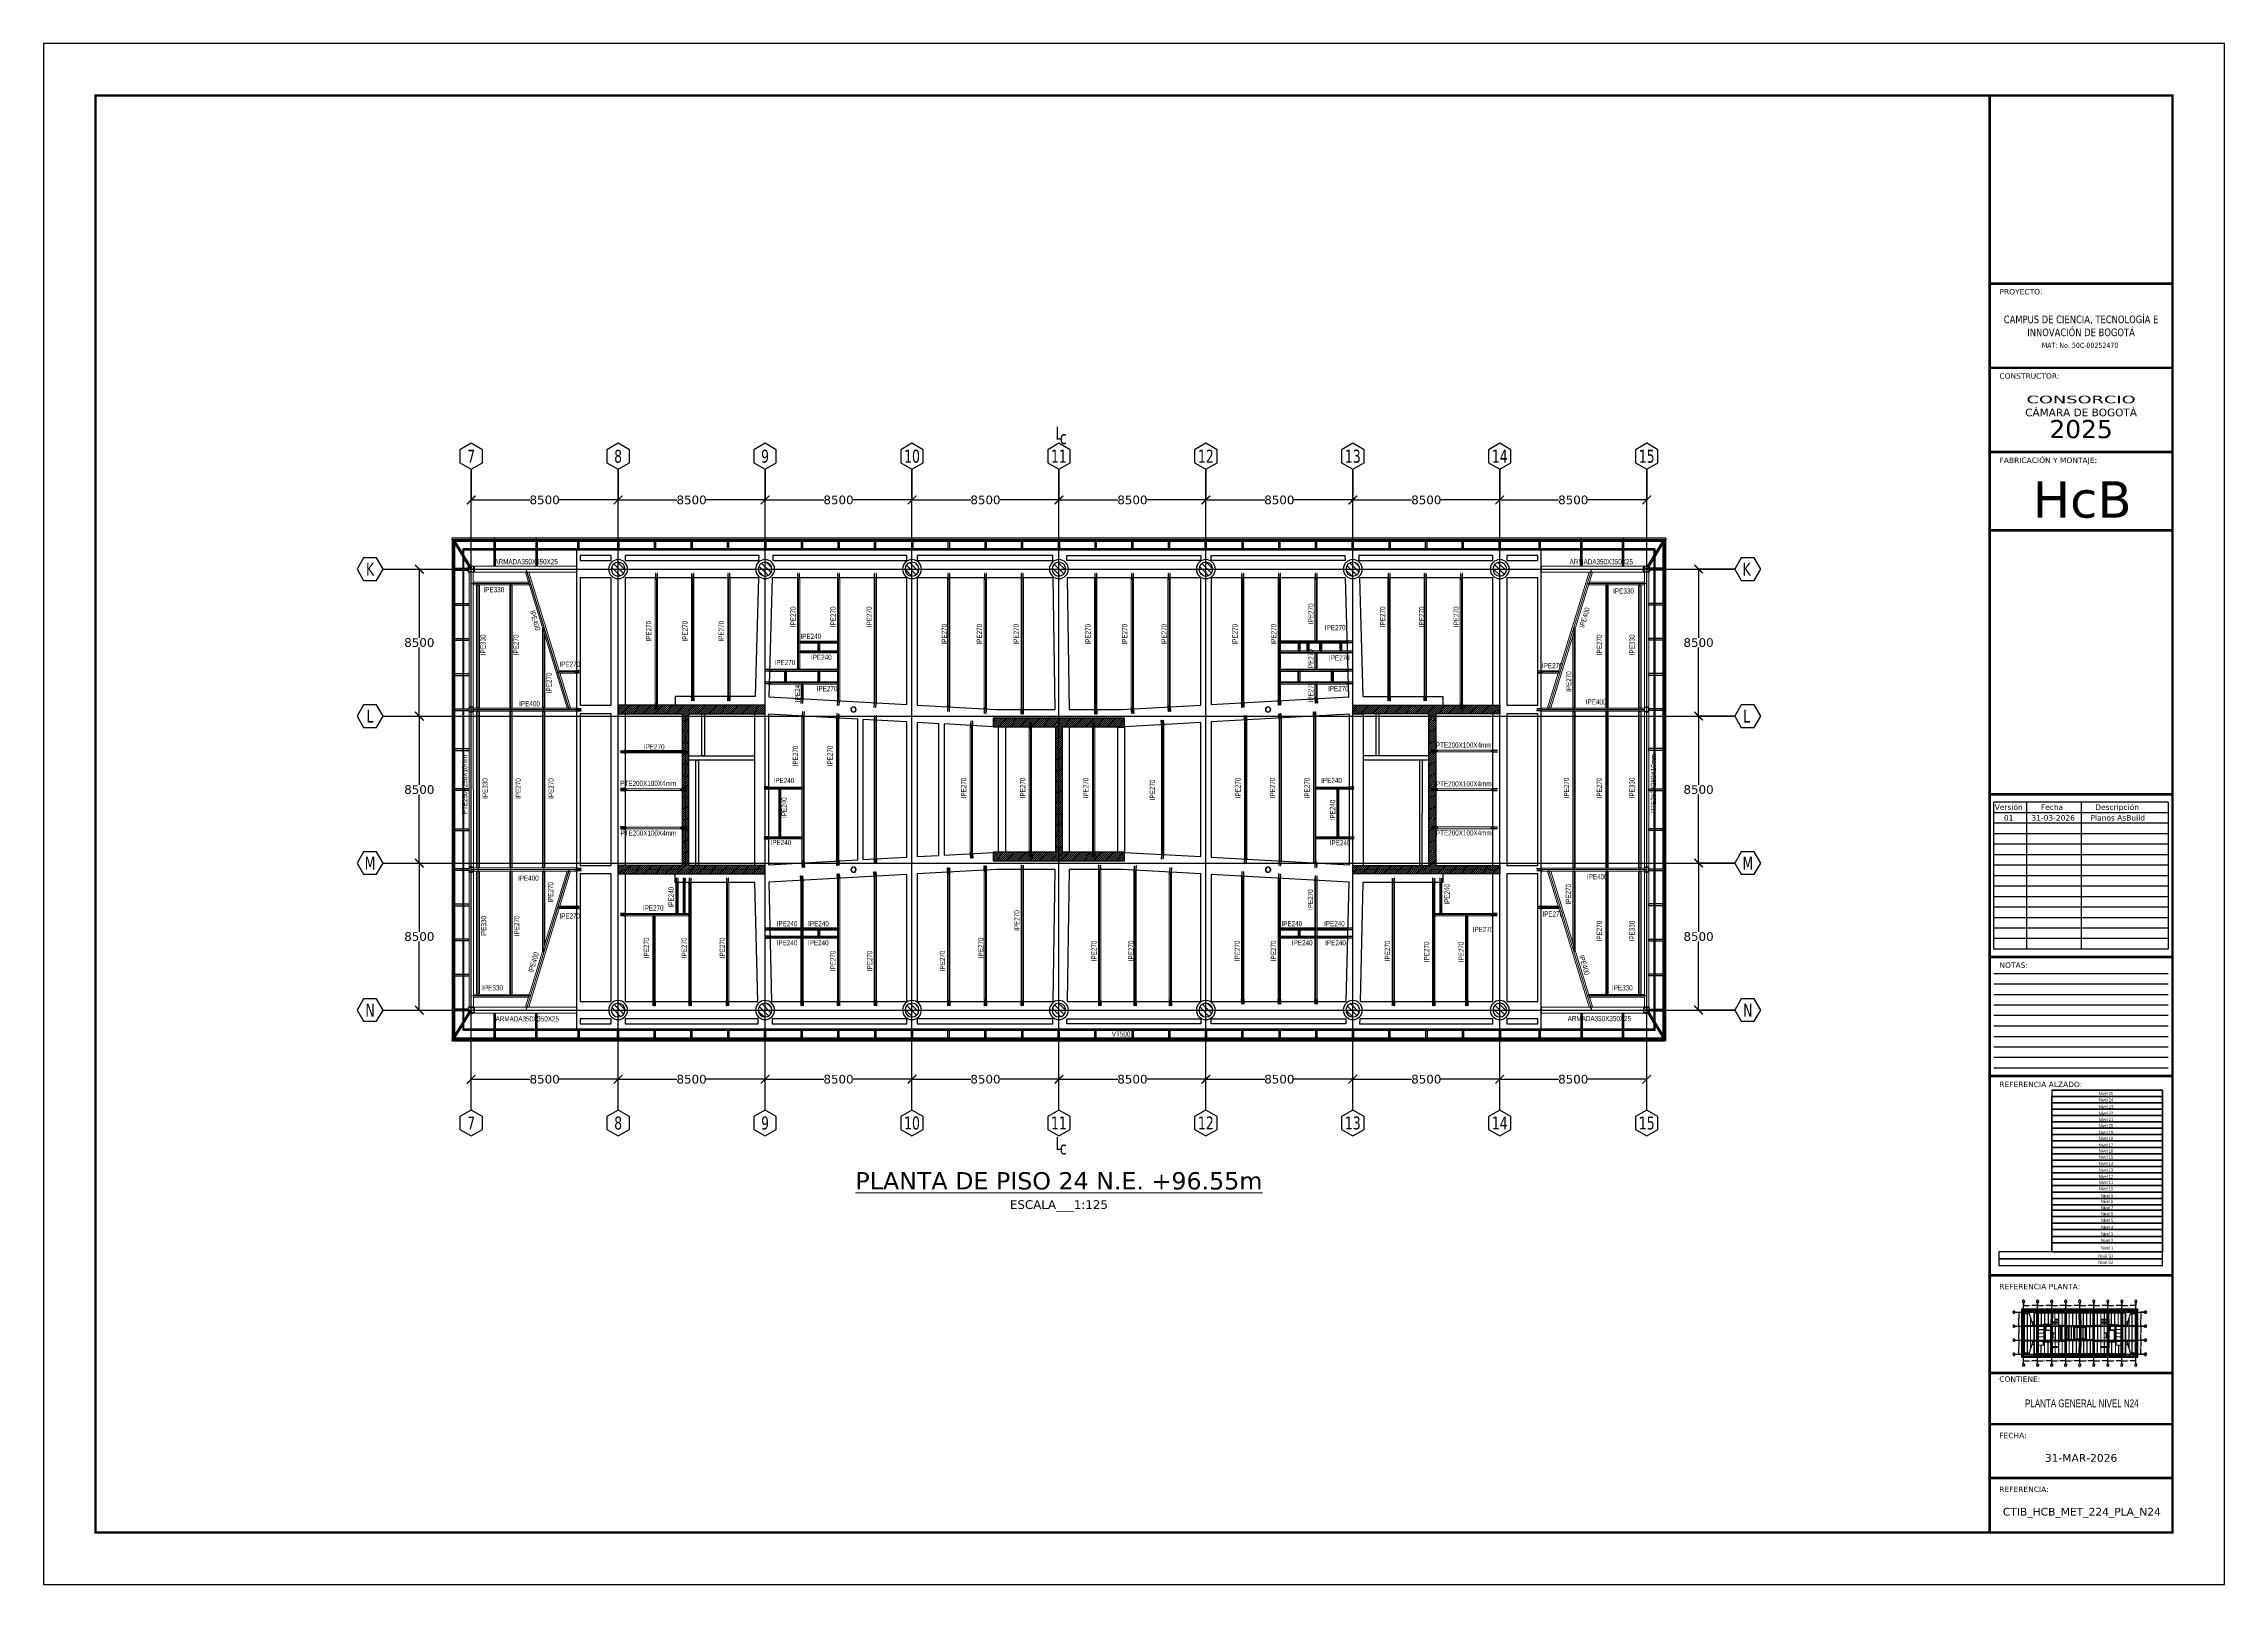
# Paper-space layout 'Layout1' of a CAD drawing. Header units: millimetres. Extents: x -20 to 821, y -6 to 588.
# The model-space entities are those that its viewports show. They can reach past a viewport. Long polylines and large blocks are cut down to what shows.
import ezdxf
from ezdxf.enums import TextEntityAlignment as Align

# ---------------------------------------------------------------- set-up
doc = ezdxf.new("R2010")
doc.units = ezdxf.units.MM
for name, color, linetype, lineweight in [('0-2', 10, 'Continuous', 5), ('E_B_PLACA-1', 10, 'Continuous', 25), ('E_B_PLACA-2', 31, 'Continuous', 25), ('E_COLUMNAS', 1, 'Continuous', 18), ('E_COLUMNAS-2', 1, 'Continuous', 35), ('E_COLUMNAS-3', 31, 'Continuous', 25), ('E_COLUMNAS-4', 1, 'Continuous', 25), ('E_TEXTO', 3, 'Continuous', 9), ('E_VIGAS-1', 30, 'Continuous', 25), ('E_VIGAS-2', 10, 'Continuous', 25), ('HCB-TEXT-H1', 6, 'Continuous', 18), ('HCB-TEXT-H2', 4, 'Continuous', 18), ('HCB-VIGAS', 4, 'Continuous', 15), ('HCB_ALMA', 255, 'Continuous', 5), ('HCB_VIGAS', 4, 'Continuous', 15), ('S-COLS-HDLN-1', 52, 'Continuous', 9)]:
    doc.layers.add(name, color=color, linetype=linetype, lineweight=lineweight)
for name, color, linetype in [('COTAS', 8, 'Continuous'), ('FORMATO', 7, 'Continuous'), ('HCB-ACH_PANT', 253, 'Continuous'), ('HCB-EJES', 1, 'Continuous'), ('HCB-PLATINAS', 5, 'Continuous'), ('HCB-ROTULOS', 2, 'Continuous'), ('HCB_PANTALLAS', 6, 'Continuous'), ('VIEWPORT', 7, 'Continuous')]:
    doc.layers.add(name, color=color, linetype=linetype)
doc.layers.get('VIEWPORT').off()
doc.styles.add('Arial Narrow_1', font='', dxfattribs={"width": 0.85, "height": 0.3})
doc.styles.add('Arial Narrow_3', font='', dxfattribs={"width": 0.85, "height": 0.002})
doc.styles.add('Arial Narrow_B_1', font='verdana.ttf', dxfattribs={"height": 0.0025})
doc.styles.add('ROMANT', font='romant.shx', dxfattribs={"width": 0.8})
doc.styles.add('VERDANA', font='verdana.ttf')
doc.styles.get('Arial Narrow_1').set_extended_font_data('Arial Narrow')
doc.styles.get('Arial Narrow_3').set_extended_font_data('Arial Narrow')
doc.dimstyles.new('1.125', dxfattribs={"dimscale": 0, "dimtxt": 500, "dimasz": 500, "dimexe": 4, "dimexo": 4, "dimgap": 15, "dimtad": 0, "dimdec": 0, "dimzin": 4, "dimdsep": 46, "dimtxsty": 'ROMANT', "dimblk": 'ARCHTICK', "dimcen": -10, "dimclrd": 256, "dimclrt": 3, "dimadec": 0, "dimazin": 0, "dimtfac": 1, "dimtdec": 0, "dimtix": 1, "dimtmove": 0, "dimatfit": 0, "dimldrblk": 'OBLIQUE', "dimfxl": 0.05, "dimtolj": 1, "dimtzin": 0, "dimarcsym": 0})
pattern_1 = [(135, (74162.1, -140662.42), (-159.09903, -159.09903), [])]
pattern_2 = [(45, (-21179.4, -55448.73), (-56.1266, 56.1266), [])]

# ---------------------------------------------------------------- blocks, each defined once
blk = doc.blocks.new('EST_SFM_VIGA-METALICA-SECCION-C - EST_SFM_VIGA-METALICA-UPN160-1604346-_94_00m_N_E-NIVEL-24-TERRAZA DOC')
at = {"layer": 'E_VIGAS-1'}
for p, q in [((-35.18, -0.05), (-35.18, 0.02)), ((35.02, 0.02), (-35.18, 0.02)), ((35.02, 0.02), (35.02, -0.05)), ((-35.18, -0.05), (35.02, -0.05))]:
    blk.add_line(p, q, dxfattribs=at)
blk = doc.blocks.new('EST_SFM_VIGA-METALICA-SECCION-C - EST_SFM_VIGA-METALICA-UPN160-1602621-_94_00m_N_E-NIVEL-24-TERRAZA DOC')
at = {"layer": 'E_VIGAS-1'}
for p, q in [((-14.46, -0.02), (-14.46, 0.05)), ((14.47, 0.05), (-14.46, 0.05)), ((14.47, 0.05), (14.47, -0.02)), ((-14.46, -0.02), (14.47, -0.02))]:
    blk.add_line(p, q, dxfattribs=at)
blk = doc.blocks.new('EST_SFM_VIGA-METALICA-SECCION-C - EST_SFM_VIGA-METALICA-UPN100-1529610-_94_00m_N_E-NIVEL-24-TERRAZA DOC')
at = {"layer": 'E_VIGAS-2'}
for p, q in [((-14.44, -0.02), (-14.44, 0.03)), ((14.39, 0.03), (-14.44, 0.03)), ((14.39, 0.03), (14.39, -0.02)), ((-14.44, -0.02), (14.39, -0.02))]:
    blk.add_line(p, q, dxfattribs=at)
blk = doc.blocks.new('EST_SFM_VIGA-METALICA-SECCION-C - EST_SFM_VIGA-METALICA-UPN100-1529678-_94_00m_N_E-NIVEL-24-TERRAZA DOC')
at = {"layer": 'E_VIGAS-2'}
for p, q in [((-13.94, -0.03), (-13.94, 0.02)), ((13.89, 0.02), (-13.94, 0.02)), ((13.89, 0.02), (13.89, -0.03)), ((-13.94, -0.03), (13.89, -0.03))]:
    blk.add_line(p, q, dxfattribs=at)
blk = doc.blocks.new('EST_SFM_VIGA-METALICA-SECCION-C - EST_SFM_VIGA-METALICA-UPN100-1529792-_94_00m_N_E-NIVEL-24-TERRAZA DOC')
at = {"layer": 'E_VIGAS-2'}
for p, q in [((-13.57, -0.02), (-13.57, 0.03)), ((14.27, 0.03), (-13.57, 0.03)), ((14.27, 0.03), (14.27, -0.02)), ((-13.57, -0.02), (14.27, -0.02))]:
    blk.add_line(p, q, dxfattribs=at)
blk = doc.blocks.new('EST_SFM_VIGA-METALICA-SECCION-C - EST_SFM_VIGA-METALICA-UPN100-1530878-_94_00m_N_E-NIVEL-24-TERRAZA DOC')
at = {"layer": 'E_VIGAS-2'}
for p, q in [((-14.29, -0.03), (-14.29, 0.02)), ((14.54, 0.02), (-14.29, 0.02)), ((14.54, 0.02), (14.54, -0.03)), ((-14.29, -0.03), (14.54, -0.03))]:
    blk.add_line(p, q, dxfattribs=at)
blk = doc.blocks.new('EST_SFM_VIGA-METALICA-SECCION-C - EST_SFM_VIGA-METALICA-UPN160-1529890-_94_00m_N_E-NIVEL-24-TERRAZA DOC')
at = {"layer": 'E_VIGAS-1'}
for p, q in [((-14.49, -0.05), (-14.49, 0.02)), ((14.51, 0.02), (-14.49, 0.02)), ((14.51, 0.02), (14.51, -0.05)), ((-14.49, -0.05), (14.51, -0.05))]:
    blk.add_line(p, q, dxfattribs=at)
blk = doc.blocks.new('EST_SFM_VIGA-METALICA-SECCION-C - EST_SFM_VIGA-METALICA-UPN100-1526554-_94_00m_N_E-NIVEL-24-TERRAZA DOC')
at = {"layer": 'E_VIGAS-2'}
for p, q in [((-34.93, -0.03), (-34.93, 0.02)), ((34.94, 0.02), (-34.93, 0.02)), ((34.94, 0.02), (34.94, -0.03)), ((-34.93, -0.03), (34.94, -0.03))]:
    blk.add_line(p, q, dxfattribs=at)
blk = doc.blocks.new('EST_SFM_VIGA-METALICA-SECCION-C - EST_SFM_VIGA-METALICA-UPN100-1526616-_94_00m_N_E-NIVEL-24-TERRAZA DOC')
at = {"layer": 'E_VIGAS-2'}
for p, q in [((-34.83, -0.02), (-34.83, 0.03)), ((34.04, 0.03), (-34.83, 0.03)), ((34.04, 0.03), (34.04, -0.02)), ((-34.83, -0.02), (34.04, -0.02))]:
    blk.add_line(p, q, dxfattribs=at)
blk = doc.blocks.new('EST_SFM_VIGA-METALICA-SECCION-C - EST_SFM_VIGA-METALICA-UPN100-1527742-_94_00m_N_E-NIVEL-24-TERRAZA DOC')
at = {"layer": 'E_VIGAS-2'}
for p, q in [((-34.83, -0.03), (-34.83, 0.02)), ((34.04, 0.02), (-34.83, 0.02)), ((34.04, 0.02), (34.04, -0.03)), ((-34.83, -0.03), (34.04, -0.03))]:
    blk.add_line(p, q, dxfattribs=at)
blk = doc.blocks.new('EST_SFM_VIGA-METALICA-SECCION-C - EST_SFM_VIGA-METALICA-UPN100-1527772-_94_00m_N_E-NIVEL-24-TERRAZA DOC')
at = {"layer": 'E_VIGAS-2'}
for p, q in [((-34.93, -0.02), (-34.93, 0.03)), ((34.94, 0.03), (-34.93, 0.03)), ((34.94, 0.03), (34.94, -0.02)), ((-34.93, -0.02), (34.94, -0.02))]:
    blk.add_line(p, q, dxfattribs=at)
blk = doc.blocks.new('EST_SFM_VIGA-METALICA-SECCION-C - EST_SFM_VIGA-METALICA-UPN160-1579051-_94_00m_N_E-NIVEL-24-TERRAZA DOC')
at = {"layer": 'E_VIGAS-1'}
for p, q in [((-35.18, -0.02), (-35.18, 0.05)), ((32.52, 0.05), (-35.18, 0.05)), ((34.96, 0.05), (32.6, 0.05)), ((34.96, 0.05), (34.96, -0.02)), ((-35.18, -0.02), (34.96, -0.02))]:
    blk.add_line(p, q, dxfattribs=at)
blk = doc.blocks.new('DCTIB_CNI_EST_MOD-1A-FAC_0001_rvt-2-_94_00m_N_E-NIVEL-24-TERRAZA DOC')
at = {"layer": 'E_B_PLACA-1'}
for p, q in [((-75.15, 167.83), (-5.18, 167.83)), ((-75.15, 138.99), (-75.15, 167.83)), ((-5.18, 167.83), (-5.18, 138.99)), ((-74.6, 167.28), (-74.6, 139.54)), ((-5.73, 167.28), (-74.6, 167.28)), ((-5.73, 139.54), (-5.73, 167.28)), ((-5.18, 138.99), (-75.15, 138.99)), ((-74.6, 139.54), (-5.73, 139.54))]:
    blk.add_line(p, q, dxfattribs=at)
at = {"layer": 'E_B_PLACA-2'}
for p, q in [((-75.15, 167.83), (-75.15, 138.99)), ((-5.18, 167.83), (-75.15, 167.83)), ((-5.18, 138.99), (-5.18, 167.83)), ((-74.6, 167.28), (-5.73, 167.28)), ((-74.6, 139.54), (-74.6, 167.28)), ((-5.73, 167.28), (-5.73, 139.54)), ((-75.15, 138.99), (-5.18, 138.99)), ((-5.73, 139.54), (-74.6, 139.54))]:
    blk.add_line(p, q, dxfattribs=at)
at = {"layer": 'E_COLUMNAS-3'}
for p, q in [((-72.84, 167.88), (-72.81, 167.88)), ((-72.81, 167.87), (-72.84, 167.87)), ((-72.8, 167.88), (-72.78, 167.88)), ((-72.78, 167.87), (-72.8, 167.87)), ((-70.42, 167.88), (-70.39, 167.88)), ((-70.39, 167.87), (-70.42, 167.87)), ((-70.38, 167.88), (-70.36, 167.88)), ((-70.36, 167.87), (-70.38, 167.87)), ((-9.97, 167.88), (-9.94, 167.88)), ((-9.94, 167.87), (-9.97, 167.87)), ((-9.94, 167.88), (-9.91, 167.88)), ((-9.91, 167.87), (-9.94, 167.87)), ((-7.55, 167.88), (-7.52, 167.88)), ((-7.52, 167.87), (-7.55, 167.87)), ((-7.52, 167.88), (-7.49, 167.88)), ((-7.49, 167.87), (-7.52, 167.87)), ((-72.83, 138.95), (-72.8, 138.95)), ((-72.8, 138.95), (-72.83, 138.95)), ((-72.8, 138.95), (-72.77, 138.95)), ((-72.77, 138.95), (-72.8, 138.95)), ((-70.41, 138.95), (-70.38, 138.95)), ((-70.38, 138.95), (-70.41, 138.95)), ((-70.38, 138.95), (-70.35, 138.95)), ((-70.35, 138.95), (-70.38, 138.95)), ((-9.97, 138.95), (-9.94, 138.95)), ((-9.94, 138.95), (-9.97, 138.95)), ((-9.94, 138.95), (-9.91, 138.95)), ((-9.91, 138.95), (-9.94, 138.95)), ((-5.07, 138.88), (-5.13, 138.88))]:
    blk.add_line(p, q, dxfattribs=at)
for centre, radius, start, end in [((-75.2, 167.88), 0.006, 280, 350), ((-75.2, 167.88), 0.006, 280, 350), ((-75.2, 167.88), 0.003, 300, 330), ((-75.2, 167.88), 0.003, 300, 330), ((-72.84, 167.88), 0.006, 190, 270), ((-72.84, 167.88), 0.003, 210, 270), ((-72.84, 167.88), 0.006, 190, 270), ((-72.84, 167.88), 0.003, 210, 270), ((-72.78, 167.88), 0.006, 270, 350), ((-72.78, 167.88), 0.003, 270, 330), ((-72.78, 167.88), 0.006, 270, 350), ((-72.78, 167.88), 0.003, 270, 330), ((-70.42, 167.88), 0.006, 190, 270), ((-70.42, 167.88), 0.003, 210, 270), ((-70.42, 167.88), 0.006, 190, 270), ((-70.42, 167.88), 0.003, 210, 270), ((-70.36, 167.88), 0.006, 270, 350), ((-70.36, 167.88), 0.003, 270, 330), ((-70.36, 167.88), 0.006, 270, 350), ((-70.36, 167.88), 0.003, 270, 330), ((-9.97, 167.88), 0.006, 190, 270), ((-9.97, 167.88), 0.006, 190, 270), ((-9.97, 167.88), 0.003, 210, 270), ((-9.97, 167.88), 0.003, 210, 270), ((-9.91, 167.88), 0.006, 270, 350), ((-9.91, 167.88), 0.003, 270, 330), ((-9.91, 167.88), 0.006, 270, 350), ((-9.91, 167.88), 0.003, 270, 330), ((-7.55, 167.88), 0.006, 190, 270), ((-7.55, 167.88), 0.006, 190, 270), ((-7.55, 167.88), 0.003, 210, 270), ((-7.55, 167.88), 0.003, 210, 270), ((-7.49, 167.88), 0.006, 270, 350), ((-7.49, 167.88), 0.003, 270, 330), ((-7.49, 167.88), 0.006, 270, 350), ((-7.49, 167.88), 0.003, 270, 330), ((-5.13, 167.88), 0.006, 190, 260), ((-5.13, 167.88), 0.003, 210, 240), ((-5.13, 167.88), 0.006, 190, 260), ((-5.13, 167.88), 0.003, 210, 240), ((-75.2, 138.95), 0.006, 10, 80), ((-75.2, 138.95), 0.006, 10, 80), ((-75.2, 138.95), 0.003, 30, 60), ((-75.2, 138.95), 0.003, 30, 60), ((-72.83, 138.95), 0.006, 90, 170), ((-72.83, 138.95), 0.006, 90, 170), ((-72.83, 138.95), 0.003, 90, 150), ((-72.83, 138.95), 0.003, 90, 150), ((-72.77, 138.95), 0.006, 10, 90), ((-72.77, 138.95), 0.003, 30, 90), ((-72.77, 138.95), 0.006, 10, 90), ((-72.77, 138.95), 0.003, 30, 90), ((-70.41, 138.95), 0.006, 90, 170), ((-70.41, 138.95), 0.006, 90, 170), ((-70.41, 138.95), 0.003, 90, 150), ((-70.41, 138.95), 0.003, 90, 150), ((-70.35, 138.95), 0.006, 10, 90), ((-70.35, 138.95), 0.003, 30, 90), ((-70.35, 138.95), 0.006, 10, 90), ((-70.35, 138.95), 0.003, 30, 90), ((-9.97, 138.95), 0.006, 90, 170), ((-9.97, 138.95), 0.006, 90, 170), ((-9.97, 138.95), 0.003, 90, 150), ((-9.97, 138.95), 0.003, 90, 150), ((-9.91, 138.95), 0.006, 10, 90), ((-9.91, 138.95), 0.003, 30, 90), ((-9.91, 138.95), 0.006, 10, 90), ((-9.91, 138.95), 0.003, 30, 90), ((-5.13, 138.95), 0.006, 100, 170), ((-5.13, 138.95), 0.003, 120, 150), ((-5.13, 138.95), 0.006, 100, 170), ((-5.13, 138.95), 0.003, 120, 150)]:
    blk.add_arc(centre, radius, start, end, dxfattribs=at)
at = {"layer": 'E_VIGAS-1'}
for p, q in [((-75.2, 167.79), (-75.18, 167.76)), ((-75.17, 167.87), (-75.18, 167.86)), ((-75.18, 167.86), (-75.18, 167.85)), ((-75.18, 167.85), (-75.18, 167.86)), ((-75.18, 167.86), (-75.15, 167.86)), ((-75.15, 167.86), (-75.18, 167.86)), ((-75.18, 167.86), (-75.18, 167.75)), ((-75.18, 167.84), (-75.18, 167.84)), ((-75.18, 167.83), (-75.18, 167.83)), ((-75.18, 167.75), (-75.18, 167.8)), ((-75.15, 167.86), (-75.17, 167.88)), ((-75.17, 167.87), (-75.17, 167.87)), ((-75.17, 167.87), (-75.17, 167.87)), ((-75.15, 167.86), (-75.13, 167.83)), ((-72.77, 167.86), (-72.85, 167.86)), ((-72.85, 167.86), (-72.85, 167.83)), ((-72.85, 167.86), (-72.85, 167.86)), ((-72.85, 167.86), (-72.82, 167.86)), ((-72.81, 167.86), (-72.81, 167.88)), ((-72.81, 167.86), (-72.81, 167.86)), ((-72.8, 167.88), (-72.8, 167.86)), ((-72.8, 167.86), (-72.8, 167.86)), ((-72.79, 167.86), (-72.77, 167.86)), ((-72.77, 167.86), (-72.77, 167.86)), ((-72.77, 167.86), (-72.77, 167.83)), ((-70.35, 167.86), (-70.43, 167.86)), ((-70.43, 167.86), (-70.43, 167.83)), ((-70.43, 167.86), (-70.43, 167.86)), ((-70.43, 167.86), (-70.4, 167.86)), ((-70.39, 167.86), (-70.39, 167.88)), ((-70.39, 167.86), (-70.39, 167.86)), ((-70.38, 167.88), (-70.38, 167.86)), ((-70.38, 167.86), (-70.38, 167.86)), ((-70.37, 167.86), (-70.35, 167.86)), ((-70.35, 167.86), (-70.35, 167.86)), ((-70.35, 167.86), (-70.35, 167.83)), ((-68, 167.86), (-67.98, 167.86)), ((-68, 167.86), (-68, 167.86)), ((-67.92, 167.86), (-68, 167.86)), ((-68, 167.83), (-68, 167.86)), ((-67.96, 167.86), (-67.96, 167.88)), ((-67.96, 167.88), (-67.96, 167.86)), ((-67.96, 167.86), (-67.96, 167.86)), ((-67.96, 167.86), (-67.96, 167.86)), ((-67.95, 167.86), (-67.92, 167.86)), ((-67.92, 167.86), (-67.92, 167.86)), ((-67.92, 167.83), (-67.92, 167.86)), ((-65.62, 167.86), (-65.7, 167.86)), ((-65.7, 167.86), (-65.7, 167.83)), ((-65.7, 167.86), (-65.7, 167.86)), ((-65.7, 167.86), (-65.68, 167.86)), ((-65.66, 167.88), (-65.66, 167.86)), ((-65.66, 167.86), (-65.66, 167.88)), ((-65.66, 167.86), (-65.66, 167.86)), ((-65.66, 167.86), (-65.66, 167.86)), ((-65.65, 167.86), (-65.62, 167.86)), ((-65.62, 167.86), (-65.62, 167.86)), ((-65.62, 167.86), (-65.62, 167.83)), ((-63.5, 167.86), (-63.58, 167.86)), ((-63.58, 167.86), (-63.58, 167.83)), ((-63.58, 167.86), (-63.58, 167.86)), ((-63.58, 167.86), (-63.55, 167.86)), ((-63.54, 167.86), (-63.54, 167.88)), ((-63.54, 167.86), (-63.54, 167.86)), ((-63.53, 167.88), (-63.53, 167.86)), ((-63.53, 167.86), (-63.53, 167.86)), ((-63.52, 167.86), (-63.5, 167.86)), ((-63.5, 167.86), (-63.5, 167.86)), ((-63.5, 167.86), (-63.5, 167.83)), ((-61.37, 167.86), (-61.45, 167.86)), ((-61.45, 167.86), (-61.45, 167.83)), ((-61.45, 167.86), (-61.45, 167.86)), ((-61.45, 167.86), (-61.43, 167.86)), ((-61.41, 167.88), (-61.41, 167.86)), ((-61.41, 167.86), (-61.41, 167.88)), ((-61.41, 167.86), (-61.41, 167.86)), ((-61.41, 167.86), (-61.41, 167.86)), ((-61.4, 167.86), (-61.37, 167.86)), ((-61.37, 167.86), (-61.37, 167.86)), ((-61.37, 167.86), (-61.37, 167.83)), ((-59.33, 167.86), (-59.3, 167.86)), ((-59.33, 167.86), (-59.33, 167.86)), ((-59.25, 167.86), (-59.33, 167.86)), ((-59.33, 167.83), (-59.33, 167.86)), ((-59.29, 167.86), (-59.29, 167.88)), ((-59.29, 167.86), (-59.29, 167.86)), ((-59.28, 167.88), (-59.28, 167.86)), ((-59.28, 167.86), (-59.28, 167.86)), ((-59.27, 167.86), (-59.25, 167.86)), ((-59.25, 167.86), (-59.25, 167.86)), ((-59.25, 167.83), (-59.25, 167.86)), ((-57.12, 167.86), (-57.2, 167.86)), ((-57.2, 167.86), (-57.2, 167.83)), ((-57.2, 167.86), (-57.2, 167.86)), ((-57.2, 167.86), (-57.18, 167.86)), ((-57.16, 167.88), (-57.16, 167.86)), ((-57.16, 167.86), (-57.16, 167.88)), ((-57.16, 167.86), (-57.16, 167.86)), ((-57.16, 167.86), (-57.16, 167.86)), ((-57.15, 167.86), (-57.12, 167.86)), ((-57.12, 167.86), (-57.12, 167.86)), ((-57.12, 167.86), (-57.12, 167.83)), ((-55, 167.86), (-55.08, 167.86)), ((-55.08, 167.86), (-55.08, 167.83)), ((-55.08, 167.86), (-55.08, 167.86)), ((-55.08, 167.86), (-55.05, 167.86)), ((-55.04, 167.86), (-55.04, 167.88)), ((-55.04, 167.86), (-55.04, 167.86)), ((-55.03, 167.88), (-55.03, 167.86)), ((-55.03, 167.86), (-55.03, 167.86)), ((-55.02, 167.86), (-55, 167.86)), ((-55, 167.86), (-55, 167.86)), ((-55, 167.86), (-55, 167.83)), ((-52.87, 167.86), (-52.95, 167.86)), ((-52.95, 167.86), (-52.95, 167.83)), ((-52.95, 167.86), (-52.95, 167.86)), ((-52.95, 167.86), (-52.93, 167.86)), ((-52.91, 167.88), (-52.91, 167.86)), ((-52.91, 167.86), (-52.91, 167.88)), ((-52.91, 167.86), (-52.91, 167.86)), ((-52.91, 167.86), (-52.91, 167.86)), ((-52.9, 167.86), (-52.87, 167.86)), ((-52.87, 167.86), (-52.87, 167.86)), ((-52.87, 167.86), (-52.87, 167.83)), ((-50.83, 167.86), (-50.8, 167.86)), ((-50.83, 167.86), (-50.83, 167.86)), ((-50.75, 167.86), (-50.83, 167.86)), ((-50.83, 167.83), (-50.83, 167.86)), ((-50.79, 167.86), (-50.79, 167.88)), ((-50.79, 167.86), (-50.79, 167.86)), ((-50.78, 167.88), (-50.78, 167.86)), ((-50.78, 167.86), (-50.78, 167.86)), ((-50.77, 167.86), (-50.75, 167.86)), ((-50.75, 167.86), (-50.75, 167.86)), ((-50.75, 167.83), (-50.75, 167.86)), ((-48.62, 167.86), (-48.7, 167.86)), ((-48.7, 167.86), (-48.7, 167.83)), ((-48.7, 167.86), (-48.7, 167.86)), ((-48.7, 167.86), (-48.68, 167.86)), ((-48.66, 167.88), (-48.66, 167.86)), ((-48.66, 167.86), (-48.66, 167.88)), ((-48.66, 167.86), (-48.66, 167.86)), ((-48.66, 167.86), (-48.66, 167.86)), ((-48.65, 167.86), (-48.62, 167.86)), ((-48.62, 167.86), (-48.62, 167.86)), ((-48.62, 167.86), (-48.62, 167.83)), ((-46.5, 167.86), (-46.58, 167.86)), ((-46.58, 167.86), (-46.58, 167.83)), ((-46.58, 167.86), (-46.58, 167.86)), ((-46.58, 167.86), (-46.55, 167.86)), ((-46.54, 167.86), (-46.54, 167.88)), ((-46.54, 167.86), (-46.54, 167.86)), ((-46.53, 167.88), (-46.53, 167.86)), ((-46.53, 167.86), (-46.53, 167.86)), ((-46.52, 167.86), (-46.5, 167.86)), ((-46.5, 167.86), (-46.5, 167.86)), ((-46.5, 167.86), (-46.5, 167.83)), ((-44.37, 167.86), (-44.45, 167.86)), ((-44.45, 167.86), (-44.45, 167.83)), ((-44.45, 167.86), (-44.45, 167.86)), ((-44.45, 167.86), (-44.43, 167.86)), ((-44.41, 167.88), (-44.41, 167.86)), ((-44.41, 167.86), (-44.41, 167.88)), ((-44.41, 167.86), (-44.41, 167.86)), ((-44.41, 167.86), (-44.41, 167.86)), ((-44.4, 167.86), (-44.37, 167.86)), ((-44.37, 167.86), (-44.37, 167.86)), ((-44.37, 167.86), (-44.37, 167.83)), ((-42.33, 167.86), (-42.3, 167.86)), ((-42.33, 167.86), (-42.33, 167.86)), ((-42.25, 167.86), (-42.33, 167.86)), ((-42.33, 167.83), (-42.33, 167.86)), ((-42.29, 167.86), (-42.29, 167.88)), ((-42.29, 167.86), (-42.29, 167.86)), ((-42.28, 167.88), (-42.28, 167.86)), ((-42.28, 167.86), (-42.28, 167.86)), ((-42.27, 167.86), (-42.25, 167.86)), ((-42.25, 167.86), (-42.25, 167.86)), ((-42.25, 167.83), (-42.25, 167.86)), ((-40.12, 167.86), (-40.2, 167.86)), ((-40.2, 167.86), (-40.2, 167.83)), ((-40.2, 167.86), (-40.2, 167.86)), ((-40.2, 167.86), (-40.18, 167.86)), ((-40.16, 167.88), (-40.16, 167.86)), ((-40.16, 167.86), (-40.16, 167.88)), ((-40.16, 167.86), (-40.16, 167.86)), ((-40.16, 167.86), (-40.16, 167.86)), ((-40.15, 167.86), (-40.12, 167.86)), ((-40.12, 167.86), (-40.12, 167.86)), ((-40.12, 167.86), (-40.12, 167.83)), ((-38, 167.86), (-38.08, 167.86)), ((-38.08, 167.86), (-38.08, 167.83)), ((-38.08, 167.86), (-38.08, 167.86)), ((-38.08, 167.86), (-38.05, 167.86)), ((-38.04, 167.86), (-38.04, 167.88)), ((-38.04, 167.86), (-38.04, 167.86)), ((-38.03, 167.88), (-38.03, 167.86)), ((-38.03, 167.86), (-38.03, 167.86)), ((-38.02, 167.86), (-38, 167.86)), ((-38, 167.86), (-38, 167.86)), ((-38, 167.86), (-38, 167.83)), ((-35.95, 167.86), (-35.93, 167.86)), ((-35.95, 167.86), (-35.95, 167.86)), ((-35.87, 167.86), (-35.95, 167.86)), ((-35.95, 167.83), (-35.95, 167.86)), ((-35.91, 167.86), (-35.91, 167.88)), ((-35.91, 167.88), (-35.91, 167.86)), ((-35.91, 167.86), (-35.91, 167.86)), ((-35.91, 167.86), (-35.91, 167.86)), ((-35.9, 167.86), (-35.87, 167.86)), ((-35.87, 167.86), (-35.87, 167.86)), ((-35.87, 167.83), (-35.87, 167.86)), ((-33.83, 167.86), (-33.8, 167.86)), ((-33.83, 167.86), (-33.83, 167.86)), ((-33.75, 167.86), (-33.83, 167.86)), ((-33.83, 167.83), (-33.83, 167.86)), ((-33.79, 167.86), (-33.79, 167.88)), ((-33.79, 167.86), (-33.79, 167.86)), ((-33.78, 167.88), (-33.78, 167.86)), ((-33.78, 167.86), (-33.78, 167.86)), ((-33.77, 167.86), (-33.75, 167.86)), ((-33.75, 167.86), (-33.75, 167.86)), ((-33.75, 167.83), (-33.75, 167.86)), ((-31.7, 167.86), (-31.68, 167.86)), ((-31.7, 167.86), (-31.7, 167.86)), ((-31.62, 167.86), (-31.7, 167.86)), ((-31.7, 167.83), (-31.7, 167.86)), ((-31.66, 167.86), (-31.66, 167.88)), ((-31.66, 167.88), (-31.66, 167.86)), ((-31.66, 167.86), (-31.66, 167.86)), ((-31.66, 167.86), (-31.66, 167.86)), ((-31.65, 167.86), (-31.62, 167.86)), ((-31.62, 167.86), (-31.62, 167.86)), ((-31.62, 167.83), (-31.62, 167.86)), ((-29.5, 167.86), (-29.58, 167.86)), ((-29.58, 167.86), (-29.58, 167.83)), ((-29.58, 167.86), (-29.58, 167.86)), ((-29.58, 167.86), (-29.55, 167.86)), ((-29.54, 167.86), (-29.54, 167.88)), ((-29.54, 167.86), (-29.54, 167.86)), ((-29.53, 167.88), (-29.53, 167.86)), ((-29.53, 167.86), (-29.53, 167.86)), ((-29.52, 167.86), (-29.5, 167.86)), ((-29.5, 167.86), (-29.5, 167.86)), ((-29.5, 167.86), (-29.5, 167.83)), ((-27.45, 167.86), (-27.43, 167.86)), ((-27.45, 167.86), (-27.45, 167.86)), ((-27.37, 167.86), (-27.45, 167.86)), ((-27.45, 167.83), (-27.45, 167.86)), ((-27.42, 167.86), (-27.42, 167.88)), ((-27.42, 167.86), (-27.42, 167.86)), ((-27.41, 167.88), (-27.41, 167.86)), ((-27.41, 167.86), (-27.41, 167.86)), ((-27.4, 167.86), (-27.37, 167.86)), ((-27.37, 167.86), (-27.37, 167.86)), ((-27.37, 167.83), (-27.37, 167.86)), ((-25.33, 167.86), (-25.3, 167.86)), ((-25.33, 167.86), (-25.33, 167.86)), ((-25.25, 167.86), (-25.33, 167.86)), ((-25.33, 167.83), (-25.33, 167.86)), ((-25.29, 167.86), (-25.29, 167.88)), ((-25.29, 167.86), (-25.29, 167.86)), ((-25.28, 167.88), (-25.28, 167.86)), ((-25.28, 167.86), (-25.28, 167.86)), ((-25.27, 167.86), (-25.25, 167.86)), ((-25.25, 167.86), (-25.25, 167.86)), ((-25.25, 167.83), (-25.25, 167.86)), ((-23.2, 167.86), (-23.18, 167.86)), ((-23.2, 167.86), (-23.2, 167.86)), ((-23.12, 167.86), (-23.2, 167.86)), ((-23.2, 167.83), (-23.2, 167.86)), ((-23.16, 167.86), (-23.16, 167.88)), ((-23.16, 167.88), (-23.16, 167.86)), ((-23.16, 167.86), (-23.16, 167.86)), ((-23.16, 167.86), (-23.16, 167.86)), ((-23.15, 167.86), (-23.12, 167.86)), ((-23.12, 167.86), (-23.12, 167.86)), ((-23.12, 167.83), (-23.12, 167.86)), ((-21, 167.86), (-21.08, 167.86)), ((-21.08, 167.86), (-21.08, 167.83)), ((-21.08, 167.86), (-21.08, 167.86)), ((-21.08, 167.86), (-21.05, 167.86)), ((-21.04, 167.86), (-21.04, 167.88)), ((-21.04, 167.86), (-21.04, 167.86)), ((-21.03, 167.88), (-21.03, 167.86)), ((-21.03, 167.86), (-21.03, 167.86)), ((-21.02, 167.86), (-21, 167.86)), ((-21, 167.86), (-21, 167.86)), ((-21, 167.86), (-21, 167.83)), ((-18.95, 167.86), (-18.93, 167.86)), ((-18.95, 167.86), (-18.95, 167.86)), ((-18.87, 167.86), (-18.95, 167.86)), ((-18.95, 167.83), (-18.95, 167.86)), ((-18.91, 167.86), (-18.91, 167.88)), ((-18.91, 167.88), (-18.91, 167.86)), ((-18.91, 167.86), (-18.91, 167.86)), ((-18.91, 167.86), (-18.91, 167.86)), ((-18.9, 167.86), (-18.87, 167.86)), ((-18.87, 167.86), (-18.87, 167.86)), ((-18.87, 167.83), (-18.87, 167.86)), ((-16.83, 167.86), (-16.8, 167.86)), ((-16.83, 167.86), (-16.83, 167.86)), ((-16.75, 167.86), (-16.83, 167.86)), ((-16.83, 167.83), (-16.83, 167.86)), ((-16.79, 167.86), (-16.79, 167.88)), ((-16.79, 167.86), (-16.79, 167.86)), ((-16.78, 167.88), (-16.78, 167.86)), ((-16.78, 167.86), (-16.78, 167.86)), ((-16.77, 167.86), (-16.75, 167.86)), ((-16.75, 167.86), (-16.75, 167.86)), ((-16.75, 167.83), (-16.75, 167.86)), ((-14.7, 167.86), (-14.62, 167.86)), ((-14.7, 167.86), (-14.68, 167.86)), ((-14.7, 167.86), (-14.7, 167.86)), ((-14.62, 167.86), (-14.7, 167.86)), ((-14.7, 167.83), (-14.7, 167.86)), ((-14.66, 167.86), (-14.66, 167.88)), ((-14.66, 167.88), (-14.66, 167.86)), ((-14.66, 167.86), (-14.66, 167.86)), ((-14.66, 167.86), (-14.66, 167.86)), ((-14.65, 167.86), (-14.62, 167.86)), ((-14.62, 167.86), (-14.62, 167.86)), ((-14.62, 167.83), (-14.62, 167.86)), ((-12.4, 167.86), (-12.32, 167.86)), ((-12.32, 167.86), (-12.4, 167.86)), ((-12.4, 167.86), (-12.4, 167.83)), ((-12.4, 167.86), (-12.4, 167.86)), ((-12.4, 167.86), (-12.38, 167.86)), ((-12.36, 167.88), (-12.36, 167.86)), ((-12.36, 167.86), (-12.36, 167.88)), ((-12.36, 167.86), (-12.36, 167.86)), ((-12.36, 167.86), (-12.36, 167.86)), ((-12.35, 167.86), (-12.32, 167.86)), ((-12.32, 167.86), (-12.32, 167.86)), ((-12.32, 167.86), (-12.32, 167.83)), ((-9.98, 167.86), (-9.9, 167.86)), ((-9.98, 167.86), (-9.96, 167.86)), ((-9.98, 167.86), (-9.98, 167.86)), ((-9.9, 167.86), (-9.98, 167.86)), ((-9.98, 167.83), (-9.98, 167.86)), ((-9.94, 167.86), (-9.94, 167.88)), ((-9.94, 167.88), (-9.94, 167.86)), ((-9.94, 167.86), (-9.94, 167.86)), ((-9.94, 167.86), (-9.94, 167.86)), ((-9.93, 167.86), (-9.9, 167.86)), ((-9.9, 167.86), (-9.9, 167.86)), ((-9.9, 167.83), (-9.9, 167.86)), ((-7.56, 167.86), (-7.48, 167.86)), ((-7.54, 167.86), (-7.56, 167.86)), ((-7.56, 167.86), (-7.54, 167.86)), ((-7.56, 167.86), (-7.56, 167.86)), ((-7.48, 167.86), (-7.56, 167.86)), ((-7.56, 167.83), (-7.56, 167.86)), ((-7.52, 167.86), (-7.52, 167.88)), ((-7.52, 167.88), (-7.52, 167.86)), ((-7.52, 167.86), (-7.52, 167.86)), ((-7.52, 167.86), (-7.52, 167.86)), ((-7.51, 167.86), (-7.48, 167.86)), ((-7.48, 167.86), (-7.51, 167.86)), ((-7.48, 167.86), (-7.48, 167.86)), ((-7.48, 167.83), (-7.48, 167.86)), ((-5.19, 167.83), (-5.18, 167.86)), ((-5.18, 167.86), (-5.15, 167.86)), ((-5.15, 167.86), (-5.18, 167.86)), ((-5.16, 167.88), (-5.17, 167.86)), ((-5.15, 167.86), (-5.15, 167.87)), ((-5.15, 167.87), (-5.15, 167.87)), ((-5.15, 167.87), (-5.15, 167.87)), ((-5.15, 167.85), (-5.15, 167.86)), ((-5.15, 167.86), (-5.15, 167.85)), ((-5.15, 167.75), (-5.15, 167.86)), ((-5.15, 167.84), (-5.14, 167.84)), ((-5.14, 167.83), (-5.15, 167.83)), ((-5.15, 167.8), (-5.15, 167.75)), ((-5.15, 167.76), (-5.13, 167.79)), ((-75.18, 167.75), (-75.15, 167.7)), ((-74.6, 166.96), (-74.13, 166.18)), ((-74.6, 166.8), (-74.2, 166.14)), ((-72.85, 167.28), (-72.85, 166.34)), ((-72.77, 167.28), (-72.77, 166.34)), ((-70.43, 167.28), (-70.43, 166.34)), ((-70.35, 167.28), (-70.35, 166.34)), ((-68, 167.25), (-68, 167.28)), ((-67.92, 167.25), (-68, 167.25)), ((-67.92, 167.25), (-67.92, 167.28)), ((-65.7, 167.28), (-65.7, 167.26)), ((-65.62, 167.26), (-65.7, 167.26)), ((-65.62, 167.28), (-65.62, 167.26)), ((-63.58, 167.28), (-63.58, 167.26)), ((-63.5, 167.26), (-63.58, 167.26)), ((-63.5, 167.28), (-63.5, 167.26)), ((-61.45, 167.28), (-61.45, 167.26)), ((-61.37, 167.26), (-61.45, 167.26)), ((-61.37, 167.28), (-61.37, 167.26)), ((-59.33, 167.26), (-59.33, 167.28)), ((-59.25, 167.26), (-59.33, 167.26)), ((-59.25, 167.26), (-59.25, 167.28)), ((-57.2, 167.28), (-57.2, 167.26)), ((-57.12, 167.26), (-57.2, 167.26)), ((-57.12, 167.28), (-57.12, 167.26)), ((-55.08, 167.28), (-55.08, 167.26)), ((-55, 167.26), (-55.08, 167.26)), ((-55, 167.28), (-55, 167.26)), ((-52.95, 167.28), (-52.95, 167.26)), ((-52.87, 167.26), (-52.95, 167.26)), ((-52.87, 167.28), (-52.87, 167.26)), ((-50.83, 167.26), (-50.83, 167.28)), ((-50.75, 167.26), (-50.83, 167.26)), ((-50.75, 167.26), (-50.75, 167.28)), ((-48.7, 167.28), (-48.7, 167.26)), ((-48.62, 167.26), (-48.7, 167.26)), ((-48.62, 167.28), (-48.62, 167.26)), ((-46.58, 167.28), (-46.58, 167.26)), ((-46.5, 167.26), (-46.58, 167.26)), ((-46.5, 167.28), (-46.5, 167.26)), ((-44.45, 167.28), (-44.45, 167.26)), ((-44.37, 167.26), (-44.45, 167.26)), ((-44.37, 167.28), (-44.37, 167.26)), ((-42.33, 167.26), (-42.33, 167.28)), ((-42.25, 167.26), (-42.33, 167.26)), ((-42.25, 167.26), (-42.25, 167.28)), ((-40.2, 167.28), (-40.2, 167.26)), ((-40.12, 167.26), (-40.2, 167.26)), ((-40.12, 167.28), (-40.12, 167.26)), ((-38.08, 167.28), (-38.08, 167.26)), ((-38, 167.26), (-38.08, 167.26)), ((-38, 167.28), (-38, 167.26)), ((-35.95, 167.26), (-35.95, 167.28)), ((-35.87, 167.26), (-35.95, 167.26)), ((-35.87, 167.26), (-35.87, 167.28)), ((-33.83, 167.26), (-33.83, 167.28)), ((-33.75, 167.26), (-33.83, 167.26)), ((-33.75, 167.26), (-33.75, 167.28)), ((-31.7, 167.26), (-31.7, 167.28)), ((-31.62, 167.26), (-31.7, 167.26)), ((-31.62, 167.26), (-31.62, 167.28)), ((-29.58, 167.28), (-29.58, 167.26)), ((-29.5, 167.26), (-29.58, 167.26)), ((-29.5, 167.28), (-29.5, 167.26)), ((-27.45, 167.26), (-27.45, 167.28)), ((-27.37, 167.26), (-27.45, 167.26)), ((-27.37, 167.26), (-27.37, 167.28)), ((-25.33, 167.26), (-25.33, 167.28)), ((-25.25, 167.26), (-25.33, 167.26)), ((-25.25, 167.26), (-25.25, 167.28)), ((-23.2, 167.26), (-23.2, 167.28)), ((-23.12, 167.26), (-23.2, 167.26)), ((-23.12, 167.26), (-23.12, 167.28)), ((-21.08, 167.28), (-21.08, 167.26)), ((-21, 167.26), (-21.08, 167.26)), ((-21, 167.28), (-21, 167.26)), ((-18.95, 167.26), (-18.95, 167.28)), ((-18.87, 167.26), (-18.95, 167.26)), ((-18.87, 167.26), (-18.87, 167.28)), ((-16.83, 167.26), (-16.83, 167.28)), ((-16.75, 167.26), (-16.83, 167.26)), ((-16.75, 167.26), (-16.75, 167.28)), ((-14.7, 167.26), (-14.7, 167.28)), ((-14.62, 167.26), (-14.7, 167.26)), ((-14.62, 167.26), (-14.62, 167.28)), ((-12.4, 167.28), (-12.4, 167.26)), ((-12.32, 167.26), (-12.4, 167.26)), ((-12.32, 167.28), (-12.32, 167.26)), ((-9.98, 166.34), (-9.98, 167.28)), ((-9.9, 166.34), (-9.9, 167.28)), ((-7.56, 166.34), (-7.56, 167.28)), ((-7.48, 166.34), (-7.48, 167.28)), ((-6.21, 166.16), (-5.73, 166.96)), ((-6.14, 166.11), (-5.73, 166.8)), ((-5.18, 167.7), (-5.15, 167.75)), ((-75.18, 166.21), (-75.2, 166.21)), ((-75.2, 166.17), (-75.18, 166.17)), ((-75.18, 166.16), (-75.2, 166.16)), ((-75.2, 166.11), (-75.18, 166.11)), ((-75.18, 166.11), (-75.18, 166.21)), ((-75.18, 166.18), (-75.18, 166.21)), ((-75.18, 166.21), (-75.18, 166.21)), ((-75.18, 166.21), (-75.15, 166.21)), ((-75.18, 166.21), (-75.18, 166.11)), ((-75.18, 166.17), (-75.18, 166.17)), ((-75.18, 166.17), (-75.18, 166.17)), ((-75.18, 166.17), (-75.18, 166.17)), ((-75.18, 166.16), (-75.18, 166.16)), ((-75.18, 166.16), (-75.18, 166.16)), ((-75.18, 166.16), (-75.18, 166.16)), ((-75.18, 166.11), (-75.18, 166.15)), ((-75.18, 166.11), (-75.15, 166.11)), ((-75.18, 166.11), (-75.18, 166.11)), ((-74.6, 166.21), (-74.39, 166.21)), ((-74.6, 166.11), (-74.39, 166.11)), ((-74.39, 166.21), (-74.39, 166.11)), ((-74.13, 166.18), (-74.2, 166.14)), ((-72.77, 166.34), (-72.85, 166.34)), ((-70.35, 166.34), (-70.43, 166.34)), ((-9.9, 166.34), (-9.98, 166.34)), ((-7.48, 166.34), (-7.56, 166.34)), ((-7.54, 166.34), (-7.56, 166.34)), ((-7.52, 166.34), (-7.52, 166.34)), ((-7.52, 166.34), (-7.52, 166.34)), ((-7.52, 166.34), (-7.52, 166.34)), ((-7.48, 166.34), (-7.51, 166.34)), ((-6.14, 166.11), (-6.21, 166.16)), ((-5.93, 166.11), (-5.93, 166.21)), ((-5.73, 166.21), (-5.93, 166.21)), ((-5.73, 166.11), (-5.93, 166.11)), ((-5.15, 166.21), (-5.18, 166.21)), ((-5.15, 166.11), (-5.18, 166.11)), ((-5.15, 166.21), (-5.15, 166.11)), ((-5.15, 166.11), (-5.15, 166.21)), ((-5.15, 166.21), (-5.15, 166.21)), ((-5.15, 166.21), (-5.15, 166.18)), ((-5.13, 166.21), (-5.15, 166.21)), ((-5.15, 166.17), (-5.14, 166.17)), ((-5.14, 166.17), (-5.15, 166.17)), ((-5.15, 166.17), (-5.14, 166.17)), ((-5.14, 166.16), (-5.15, 166.16)), ((-5.14, 166.16), (-5.15, 166.16)), ((-5.15, 166.16), (-5.14, 166.16)), ((-5.15, 166.15), (-5.15, 166.11)), ((-5.15, 166.11), (-5.13, 166.11)), ((-5.15, 166.11), (-5.15, 166.11)), ((-5.14, 166.17), (-5.13, 166.17)), ((-5.13, 166.16), (-5.14, 166.16)), ((-75.18, 164.18), (-75.2, 164.18)), ((-75.2, 164.14), (-75.18, 164.14)), ((-75.18, 164.13), (-75.2, 164.13)), ((-75.2, 164.08), (-75.18, 164.08)), ((-75.18, 164.08), (-75.18, 164.18)), ((-75.18, 164.15), (-75.18, 164.18)), ((-75.18, 164.18), (-75.18, 164.18)), ((-75.18, 164.18), (-75.15, 164.18)), ((-75.18, 164.18), (-75.18, 164.08)), ((-75.18, 164.14), (-75.18, 164.14)), ((-75.18, 164.14), (-75.18, 164.14)), ((-75.18, 164.14), (-75.18, 164.14)), ((-75.18, 164.13), (-75.18, 164.13)), ((-75.18, 164.13), (-75.18, 164.13)), ((-75.18, 164.13), (-75.18, 164.13)), ((-75.18, 164.08), (-75.18, 164.12)), ((-75.18, 164.08), (-75.15, 164.08)), ((-75.18, 164.08), (-75.18, 164.08)), ((-74.6, 164.18), (-74.29, 164.18)), ((-74.6, 164.08), (-74.29, 164.08)), ((-74.29, 164.18), (-74.29, 164.08)), ((-6.04, 164.08), (-6.04, 164.18)), ((-5.73, 164.18), (-6.04, 164.18)), ((-5.73, 164.08), (-6.04, 164.08)), ((-5.15, 164.18), (-5.18, 164.18)), ((-5.15, 164.08), (-5.18, 164.08)), ((-5.15, 164.18), (-5.15, 164.08)), ((-5.15, 164.08), (-5.15, 164.18)), ((-5.15, 164.18), (-5.15, 164.18)), ((-5.15, 164.18), (-5.15, 164.15)), ((-5.13, 164.18), (-5.15, 164.18)), ((-5.15, 164.14), (-5.14, 164.14)), ((-5.14, 164.14), (-5.15, 164.14)), ((-5.15, 164.14), (-5.14, 164.14)), ((-5.14, 164.13), (-5.15, 164.13)), ((-5.14, 164.13), (-5.15, 164.13)), ((-5.15, 164.13), (-5.14, 164.13)), ((-5.15, 164.12), (-5.15, 164.08)), ((-5.15, 164.08), (-5.13, 164.08)), ((-5.15, 164.08), (-5.15, 164.08)), ((-5.14, 164.14), (-5.13, 164.14)), ((-5.13, 164.13), (-5.14, 164.13)), ((-75.18, 162.15), (-75.2, 162.15)), ((-75.2, 162.11), (-75.18, 162.11)), ((-75.18, 162.1), (-75.2, 162.1)), ((-75.2, 162.05), (-75.18, 162.05)), ((-75.18, 162.05), (-75.18, 162.15)), ((-75.18, 162.12), (-75.18, 162.15)), ((-75.18, 162.15), (-75.18, 162.15)), ((-75.18, 162.15), (-75.15, 162.15)), ((-75.18, 162.15), (-75.18, 162.05)), ((-75.18, 162.11), (-75.18, 162.11)), ((-75.18, 162.11), (-75.18, 162.11)), ((-75.18, 162.11), (-75.18, 162.11)), ((-75.18, 162.1), (-75.18, 162.1)), ((-75.18, 162.1), (-75.18, 162.1)), ((-75.18, 162.1), (-75.18, 162.1)), ((-75.18, 162.05), (-75.18, 162.09)), ((-75.18, 162.05), (-75.15, 162.05)), ((-75.18, 162.05), (-75.18, 162.05)), ((-74.6, 162.15), (-74.29, 162.15)), ((-74.6, 162.05), (-74.29, 162.05)), ((-74.29, 162.15), (-74.29, 162.05)), ((-6.04, 162.05), (-6.04, 162.15)), ((-5.73, 162.15), (-6.04, 162.15)), ((-5.73, 162.05), (-6.04, 162.05)), ((-5.15, 162.15), (-5.18, 162.15)), ((-5.15, 162.05), (-5.18, 162.05)), ((-5.15, 162.15), (-5.15, 162.05)), ((-5.15, 162.05), (-5.15, 162.15)), ((-5.15, 162.15), (-5.15, 162.15)), ((-5.15, 162.15), (-5.15, 162.12)), ((-5.13, 162.15), (-5.15, 162.15)), ((-5.15, 162.11), (-5.14, 162.11)), ((-5.14, 162.11), (-5.15, 162.11)), ((-5.15, 162.11), (-5.14, 162.11)), ((-5.14, 162.1), (-5.15, 162.1)), ((-5.14, 162.1), (-5.15, 162.1)), ((-5.15, 162.1), (-5.14, 162.1)), ((-5.15, 162.09), (-5.15, 162.05)), ((-5.15, 162.05), (-5.13, 162.05)), ((-5.15, 162.05), (-5.15, 162.05)), ((-5.14, 162.11), (-5.13, 162.11)), ((-5.13, 162.1), (-5.14, 162.1)), ((-75.18, 160.12), (-75.2, 160.12)), ((-75.2, 160.08), (-75.18, 160.08)), ((-75.18, 160.07), (-75.2, 160.07)), ((-75.2, 160.02), (-75.18, 160.02)), ((-75.18, 160.02), (-75.18, 160.12)), ((-75.18, 160.09), (-75.18, 160.12)), ((-75.18, 160.12), (-75.18, 160.12)), ((-75.18, 160.12), (-75.15, 160.12)), ((-75.18, 160.12), (-75.18, 160.02)), ((-75.18, 160.08), (-75.18, 160.08)), ((-75.18, 160.08), (-75.18, 160.08)), ((-75.18, 160.08), (-75.18, 160.08)), ((-75.18, 160.07), (-75.18, 160.07)), ((-75.18, 160.07), (-75.18, 160.07)), ((-75.18, 160.07), (-75.18, 160.07)), ((-75.18, 160.02), (-75.18, 160.06)), ((-75.18, 160.02), (-75.15, 160.02)), ((-75.18, 160.02), (-75.18, 160.02)), ((-74.6, 160.12), (-74.29, 160.12)), ((-74.6, 160.02), (-74.29, 160.02)), ((-74.29, 160.12), (-74.29, 160.02)), ((-6.04, 160.02), (-6.04, 160.12)), ((-5.73, 160.12), (-6.04, 160.12)), ((-5.73, 160.02), (-6.04, 160.02)), ((-5.15, 160.12), (-5.18, 160.12)), ((-5.15, 160.02), (-5.18, 160.02)), ((-5.15, 160.12), (-5.15, 160.02)), ((-5.15, 160.02), (-5.15, 160.12)), ((-5.15, 160.12), (-5.15, 160.12)), ((-5.15, 160.12), (-5.15, 160.09)), ((-5.13, 160.12), (-5.15, 160.12)), ((-5.15, 160.08), (-5.14, 160.08)), ((-5.14, 160.08), (-5.15, 160.08)), ((-5.15, 160.08), (-5.14, 160.08)), ((-5.14, 160.07), (-5.15, 160.07)), ((-5.14, 160.07), (-5.15, 160.07)), ((-5.15, 160.07), (-5.14, 160.07)), ((-5.15, 160.06), (-5.15, 160.02)), ((-5.15, 160.02), (-5.13, 160.02)), ((-5.15, 160.02), (-5.15, 160.02)), ((-5.14, 160.08), (-5.13, 160.08)), ((-5.13, 160.07), (-5.14, 160.07)), ((-75.18, 158.09), (-75.2, 158.09)), ((-75.2, 158.05), (-75.18, 158.05)), ((-75.18, 158.04), (-75.2, 158.04)), ((-75.2, 157.99), (-75.18, 157.99)), ((-75.18, 157.99), (-75.18, 158.09)), ((-75.18, 158.06), (-75.18, 158.09)), ((-75.18, 158.09), (-75.18, 158.09)), ((-75.18, 158.09), (-75.15, 158.09)), ((-75.18, 158.09), (-75.18, 157.99)), ((-75.18, 158.05), (-75.18, 158.05)), ((-75.18, 158.05), (-75.18, 158.05)), ((-75.18, 158.05), (-75.18, 158.05)), ((-75.18, 158.04), (-75.18, 158.04)), ((-75.18, 158.04), (-75.18, 158.04)), ((-75.18, 158.04), (-75.18, 158.04)), ((-75.18, 157.99), (-75.18, 158.03)), ((-75.18, 157.99), (-75.15, 157.99)), ((-75.18, 157.99), (-75.18, 157.99)), ((-74.6, 158.09), (-74.29, 158.09)), ((-74.6, 157.99), (-74.29, 157.99)), ((-74.29, 158.09), (-74.29, 157.99)), ((-6.04, 157.99), (-6.04, 158.09)), ((-5.73, 158.09), (-6.04, 158.09)), ((-5.73, 157.99), (-6.04, 157.99)), ((-5.15, 158.09), (-5.18, 158.09)), ((-5.15, 157.99), (-5.18, 157.99)), ((-5.15, 158.09), (-5.15, 157.99)), ((-5.15, 157.99), (-5.15, 158.09)), ((-5.15, 158.09), (-5.15, 158.09)), ((-5.15, 158.09), (-5.15, 158.06)), ((-5.13, 158.09), (-5.15, 158.09)), ((-5.15, 158.05), (-5.14, 158.05)), ((-5.14, 158.05), (-5.15, 158.05)), ((-5.15, 158.05), (-5.14, 158.05)), ((-5.14, 158.04), (-5.15, 158.04)), ((-5.14, 158.04), (-5.15, 158.04)), ((-5.15, 158.04), (-5.14, 158.04)), ((-5.15, 158.03), (-5.15, 157.99)), ((-5.15, 157.99), (-5.13, 157.99)), ((-5.15, 157.99), (-5.15, 157.99)), ((-5.14, 158.05), (-5.13, 158.05)), ((-5.13, 158.04), (-5.14, 158.04)), ((-75.18, 155.78), (-75.2, 155.78)), ((-75.2, 155.73), (-75.18, 155.73)), ((-75.18, 155.73), (-75.2, 155.73)), ((-75.2, 155.68), (-75.18, 155.68)), ((-75.18, 155.68), (-75.18, 155.78)), ((-75.18, 155.74), (-75.18, 155.78)), ((-75.18, 155.78), (-75.18, 155.78)), ((-75.18, 155.78), (-75.15, 155.78)), ((-75.18, 155.78), (-75.18, 155.68)), ((-75.18, 155.73), (-75.18, 155.73)), ((-75.18, 155.73), (-75.18, 155.73)), ((-75.18, 155.73), (-75.18, 155.73)), ((-75.18, 155.73), (-75.18, 155.73)), ((-75.18, 155.73), (-75.18, 155.73)), ((-75.18, 155.73), (-75.18, 155.73)), ((-75.18, 155.68), (-75.18, 155.72)), ((-75.18, 155.68), (-75.15, 155.68)), ((-75.18, 155.68), (-75.18, 155.68)), ((-74.6, 155.78), (-74.29, 155.78)), ((-74.6, 155.68), (-74.29, 155.68)), ((-74.29, 155.78), (-74.29, 155.68)), ((-6.04, 155.68), (-6.04, 155.78)), ((-5.73, 155.78), (-6.04, 155.78)), ((-5.73, 155.68), (-6.04, 155.68)), ((-5.15, 155.78), (-5.18, 155.78)), ((-5.15, 155.68), (-5.18, 155.68)), ((-5.15, 155.78), (-5.15, 155.68)), ((-5.15, 155.68), (-5.15, 155.78)), ((-5.15, 155.78), (-5.15, 155.78)), ((-5.15, 155.78), (-5.15, 155.74)), ((-5.13, 155.78), (-5.15, 155.78)), ((-5.14, 155.73), (-5.15, 155.73)), ((-5.15, 155.73), (-5.14, 155.73)), ((-5.14, 155.73), (-5.15, 155.73)), ((-5.15, 155.73), (-5.14, 155.73)), ((-5.14, 155.73), (-5.15, 155.73)), ((-5.15, 155.73), (-5.14, 155.73)), ((-5.15, 155.72), (-5.15, 155.68)), ((-5.15, 155.68), (-5.13, 155.68)), ((-5.15, 155.68), (-5.15, 155.68)), ((-5.13, 155.73), (-5.14, 155.73)), ((-5.14, 155.73), (-5.13, 155.73)), ((-75.18, 153.46), (-75.2, 153.46)), ((-75.2, 153.42), (-75.18, 153.42)), ((-75.18, 153.41), (-75.2, 153.41)), ((-75.2, 153.36), (-75.18, 153.36)), ((-75.18, 153.36), (-75.18, 153.46)), ((-75.18, 153.46), (-75.18, 153.36)), ((-75.18, 153.46), (-75.18, 153.46)), ((-75.15, 153.46), (-75.18, 153.46)), ((-75.18, 153.43), (-75.18, 153.46)), ((-75.18, 153.42), (-75.18, 153.42)), ((-75.18, 153.42), (-75.18, 153.42)), ((-75.18, 153.42), (-75.18, 153.42)), ((-75.18, 153.41), (-75.18, 153.41)), ((-75.18, 153.41), (-75.18, 153.41)), ((-75.18, 153.41), (-75.18, 153.41)), ((-75.18, 153.36), (-75.18, 153.4)), ((-75.18, 153.36), (-75.18, 153.36)), ((-75.15, 153.36), (-75.18, 153.36)), ((-74.29, 153.46), (-74.6, 153.46)), ((-74.29, 153.36), (-74.6, 153.36)), ((-74.29, 153.46), (-74.29, 153.36)), ((-6.04, 153.36), (-6.04, 153.46)), ((-6.04, 153.46), (-5.73, 153.46)), ((-6.04, 153.36), (-5.73, 153.36)), ((-5.18, 153.46), (-5.15, 153.46)), ((-5.18, 153.36), (-5.15, 153.36)), ((-5.15, 153.46), (-5.15, 153.36)), ((-5.13, 153.46), (-5.15, 153.46)), ((-5.15, 153.46), (-5.15, 153.43)), ((-5.15, 153.46), (-5.15, 153.46)), ((-5.15, 153.36), (-5.15, 153.46)), ((-5.15, 153.42), (-5.14, 153.42)), ((-5.14, 153.42), (-5.15, 153.42)), ((-5.15, 153.42), (-5.14, 153.42)), ((-5.14, 153.41), (-5.15, 153.41)), ((-5.14, 153.41), (-5.15, 153.41)), ((-5.15, 153.41), (-5.14, 153.41)), ((-5.15, 153.4), (-5.15, 153.36)), ((-5.15, 153.36), (-5.15, 153.36)), ((-5.15, 153.36), (-5.13, 153.36)), ((-5.14, 153.42), (-5.13, 153.42)), ((-5.13, 153.41), (-5.14, 153.41)), ((-75.18, 151.15), (-75.2, 151.15)), ((-75.2, 151.1), (-75.18, 151.1)), ((-75.18, 151.1), (-75.2, 151.1)), ((-75.2, 151.05), (-75.18, 151.05)), ((-75.18, 151.05), (-75.18, 151.15)), ((-75.18, 151.11), (-75.18, 151.15)), ((-75.18, 151.15), (-75.18, 151.15)), ((-75.18, 151.15), (-75.15, 151.15)), ((-75.18, 151.15), (-75.18, 151.05)), ((-75.18, 151.1), (-75.18, 151.1)), ((-75.18, 151.1), (-75.18, 151.1)), ((-75.18, 151.1), (-75.18, 151.1)), ((-75.18, 151.1), (-75.18, 151.1)), ((-75.18, 151.1), (-75.18, 151.1)), ((-75.18, 151.1), (-75.18, 151.1)), ((-75.18, 151.05), (-75.18, 151.09)), ((-75.18, 151.05), (-75.15, 151.05)), ((-75.18, 151.05), (-75.18, 151.05)), ((-74.6, 151.15), (-74.29, 151.15)), ((-74.6, 151.05), (-74.29, 151.05)), ((-74.29, 151.15), (-74.29, 151.05)), ((-6.04, 151.05), (-6.04, 151.15)), ((-5.73, 151.15), (-6.04, 151.15)), ((-5.73, 151.05), (-6.04, 151.05)), ((-5.15, 151.15), (-5.18, 151.15)), ((-5.15, 151.05), (-5.18, 151.05)), ((-5.15, 151.15), (-5.15, 151.05)), ((-5.15, 151.05), (-5.15, 151.15)), ((-5.15, 151.15), (-5.15, 151.15)), ((-5.15, 151.15), (-5.15, 151.11)), ((-5.13, 151.15), (-5.15, 151.15)), ((-5.14, 151.1), (-5.15, 151.1)), ((-5.15, 151.1), (-5.14, 151.1)), ((-5.14, 151.1), (-5.15, 151.1)), ((-5.15, 151.1), (-5.14, 151.1)), ((-5.14, 151.1), (-5.15, 151.1)), ((-5.15, 151.1), (-5.14, 151.1)), ((-5.15, 151.09), (-5.15, 151.05)), ((-5.15, 151.05), (-5.13, 151.05)), ((-5.15, 151.05), (-5.15, 151.05)), ((-5.13, 151.1), (-5.14, 151.1)), ((-5.14, 151.1), (-5.13, 151.1)), ((-75.18, 148.83), (-75.2, 148.83)), ((-75.2, 148.79), (-75.18, 148.79)), ((-75.18, 148.78), (-75.2, 148.78)), ((-75.2, 148.73), (-75.18, 148.73)), ((-75.18, 148.73), (-75.18, 148.83)), ((-75.18, 148.83), (-75.18, 148.73)), ((-75.18, 148.83), (-75.18, 148.83)), ((-75.15, 148.83), (-75.18, 148.83)), ((-75.18, 148.8), (-75.18, 148.83)), ((-75.18, 148.79), (-75.18, 148.79)), ((-75.18, 148.79), (-75.18, 148.79)), ((-75.18, 148.79), (-75.18, 148.79)), ((-75.18, 148.78), (-75.18, 148.78)), ((-75.18, 148.78), (-75.18, 148.78)), ((-75.18, 148.78), (-75.18, 148.78)), ((-75.18, 148.73), (-75.18, 148.77)), ((-75.18, 148.73), (-75.18, 148.73)), ((-75.15, 148.73), (-75.18, 148.73)), ((-74.29, 148.83), (-74.6, 148.83)), ((-74.29, 148.73), (-74.6, 148.73)), ((-74.29, 148.83), (-74.29, 148.73)), ((-6.04, 148.73), (-6.04, 148.83)), ((-6.04, 148.83), (-5.73, 148.83)), ((-6.04, 148.73), (-5.73, 148.73)), ((-5.18, 148.83), (-5.15, 148.83)), ((-5.18, 148.73), (-5.15, 148.73)), ((-5.15, 148.83), (-5.15, 148.73)), ((-5.13, 148.83), (-5.15, 148.83)), ((-5.15, 148.83), (-5.15, 148.8)), ((-5.15, 148.83), (-5.15, 148.83)), ((-5.15, 148.73), (-5.15, 148.83)), ((-5.15, 148.79), (-5.14, 148.79)), ((-5.14, 148.79), (-5.15, 148.79)), ((-5.15, 148.79), (-5.14, 148.79)), ((-5.14, 148.78), (-5.15, 148.78)), ((-5.14, 148.78), (-5.15, 148.78)), ((-5.15, 148.78), (-5.14, 148.78)), ((-5.15, 148.77), (-5.15, 148.73)), ((-5.15, 148.73), (-5.15, 148.73)), ((-5.15, 148.73), (-5.13, 148.73)), ((-5.14, 148.79), (-5.13, 148.79)), ((-5.13, 148.78), (-5.14, 148.78)), ((-75.18, 146.8), (-75.2, 146.8)), ((-75.2, 146.76), (-75.18, 146.76)), ((-75.18, 146.75), (-75.2, 146.75)), ((-75.2, 146.7), (-75.18, 146.7)), ((-75.18, 146.7), (-75.18, 146.8)), ((-75.18, 146.77), (-75.18, 146.8)), ((-75.18, 146.8), (-75.18, 146.8)), ((-75.18, 146.8), (-75.15, 146.8)), ((-75.18, 146.8), (-75.18, 146.7)), ((-75.18, 146.76), (-75.18, 146.76)), ((-75.18, 146.76), (-75.18, 146.76)), ((-75.18, 146.76), (-75.18, 146.76)), ((-75.18, 146.75), (-75.18, 146.75)), ((-75.18, 146.75), (-75.18, 146.75)), ((-75.18, 146.75), (-75.18, 146.75)), ((-75.18, 146.7), (-75.18, 146.74)), ((-75.18, 146.7), (-75.15, 146.7)), ((-75.18, 146.7), (-75.18, 146.7)), ((-74.6, 146.8), (-74.29, 146.8)), ((-74.6, 146.7), (-74.29, 146.7)), ((-74.29, 146.8), (-74.29, 146.7)), ((-6.04, 146.7), (-6.04, 146.8)), ((-5.73, 146.8), (-6.04, 146.8)), ((-5.73, 146.7), (-6.04, 146.7)), ((-5.15, 146.8), (-5.18, 146.8)), ((-5.15, 146.7), (-5.18, 146.7)), ((-5.15, 146.8), (-5.15, 146.7)), ((-5.15, 146.7), (-5.15, 146.8)), ((-5.15, 146.8), (-5.15, 146.8)), ((-5.15, 146.8), (-5.15, 146.77)), ((-5.13, 146.8), (-5.15, 146.8)), ((-5.15, 146.76), (-5.14, 146.76)), ((-5.14, 146.76), (-5.15, 146.76)), ((-5.15, 146.76), (-5.14, 146.76)), ((-5.14, 146.75), (-5.15, 146.75)), ((-5.14, 146.75), (-5.15, 146.75)), ((-5.15, 146.75), (-5.14, 146.75)), ((-5.15, 146.74), (-5.15, 146.7)), ((-5.15, 146.7), (-5.13, 146.7)), ((-5.15, 146.7), (-5.15, 146.7)), ((-5.14, 146.76), (-5.13, 146.76)), ((-5.13, 146.75), (-5.14, 146.75)), ((-75.18, 144.77), (-75.2, 144.77)), ((-75.2, 144.73), (-75.18, 144.73)), ((-75.18, 144.72), (-75.2, 144.72)), ((-75.2, 144.67), (-75.18, 144.67)), ((-75.18, 144.67), (-75.18, 144.77)), ((-75.18, 144.77), (-75.18, 144.67)), ((-75.18, 144.77), (-75.18, 144.77)), ((-75.15, 144.77), (-75.18, 144.77)), ((-75.18, 144.74), (-75.18, 144.77)), ((-75.18, 144.73), (-75.18, 144.73)), ((-75.18, 144.73), (-75.18, 144.73)), ((-75.18, 144.73), (-75.18, 144.73)), ((-75.18, 144.72), (-75.18, 144.72)), ((-75.18, 144.72), (-75.18, 144.72)), ((-75.18, 144.72), (-75.18, 144.72)), ((-75.18, 144.67), (-75.18, 144.71)), ((-75.18, 144.67), (-75.18, 144.67)), ((-75.15, 144.67), (-75.18, 144.67)), ((-74.29, 144.77), (-74.6, 144.77)), ((-74.29, 144.67), (-74.6, 144.67)), ((-74.29, 144.77), (-74.29, 144.67)), ((-6.04, 144.67), (-6.04, 144.77)), ((-6.04, 144.77), (-5.73, 144.77)), ((-6.04, 144.67), (-5.73, 144.67)), ((-5.18, 144.77), (-5.15, 144.77)), ((-5.18, 144.67), (-5.15, 144.67)), ((-5.15, 144.77), (-5.15, 144.67)), ((-5.13, 144.77), (-5.15, 144.77)), ((-5.15, 144.77), (-5.15, 144.74)), ((-5.15, 144.77), (-5.15, 144.77)), ((-5.15, 144.67), (-5.15, 144.77)), ((-5.15, 144.73), (-5.14, 144.73)), ((-5.14, 144.73), (-5.15, 144.73)), ((-5.15, 144.73), (-5.14, 144.73)), ((-5.14, 144.72), (-5.15, 144.72)), ((-5.14, 144.72), (-5.15, 144.72)), ((-5.15, 144.72), (-5.14, 144.72)), ((-5.15, 144.71), (-5.15, 144.67)), ((-5.15, 144.67), (-5.15, 144.67)), ((-5.15, 144.67), (-5.13, 144.67)), ((-5.14, 144.73), (-5.13, 144.73)), ((-5.13, 144.72), (-5.14, 144.72)), ((-75.18, 142.74), (-75.2, 142.74)), ((-75.2, 142.7), (-75.18, 142.7)), ((-75.18, 142.69), (-75.2, 142.69)), ((-75.2, 142.64), (-75.18, 142.64)), ((-75.18, 142.64), (-75.18, 142.74)), ((-75.18, 142.71), (-75.18, 142.74)), ((-75.18, 142.74), (-75.18, 142.74)), ((-75.18, 142.74), (-75.15, 142.74)), ((-75.18, 142.74), (-75.18, 142.64)), ((-75.18, 142.7), (-75.18, 142.7)), ((-75.18, 142.7), (-75.18, 142.7)), ((-75.18, 142.7), (-75.18, 142.7)), ((-75.18, 142.69), (-75.18, 142.69)), ((-75.18, 142.69), (-75.18, 142.69)), ((-75.18, 142.69), (-75.18, 142.69)), ((-75.18, 142.64), (-75.18, 142.68)), ((-75.18, 142.64), (-75.15, 142.64)), ((-75.18, 142.64), (-75.18, 142.64)), ((-74.6, 142.74), (-74.29, 142.74)), ((-74.6, 142.64), (-74.29, 142.64)), ((-74.29, 142.74), (-74.29, 142.64)), ((-6.04, 142.64), (-6.04, 142.74)), ((-5.73, 142.74), (-6.04, 142.74)), ((-5.73, 142.64), (-6.04, 142.64)), ((-5.15, 142.74), (-5.18, 142.74)), ((-5.15, 142.64), (-5.18, 142.64)), ((-5.15, 142.74), (-5.15, 142.64)), ((-5.15, 142.64), (-5.15, 142.74)), ((-5.15, 142.74), (-5.15, 142.74)), ((-5.15, 142.74), (-5.15, 142.71)), ((-5.13, 142.74), (-5.15, 142.74)), ((-5.15, 142.7), (-5.14, 142.7)), ((-5.14, 142.7), (-5.15, 142.7)), ((-5.15, 142.7), (-5.14, 142.7)), ((-5.14, 142.69), (-5.15, 142.69)), ((-5.14, 142.69), (-5.15, 142.69)), ((-5.15, 142.69), (-5.14, 142.69)), ((-5.15, 142.68), (-5.15, 142.64)), ((-5.15, 142.64), (-5.13, 142.64)), ((-5.15, 142.64), (-5.15, 142.64)), ((-5.14, 142.7), (-5.13, 142.7)), ((-5.13, 142.69), (-5.14, 142.69)), ((-75.18, 140.71), (-75.2, 140.71)), ((-75.2, 140.67), (-75.18, 140.67)), ((-75.18, 140.66), (-75.2, 140.66)), ((-75.2, 140.61), (-75.18, 140.61)), ((-75.18, 140.61), (-75.18, 140.71)), ((-75.18, 140.71), (-75.18, 140.61)), ((-75.18, 140.71), (-75.18, 140.71)), ((-75.15, 140.71), (-75.18, 140.71)), ((-75.18, 140.68), (-75.18, 140.71)), ((-75.18, 140.67), (-75.18, 140.67)), ((-75.18, 140.67), (-75.18, 140.67)), ((-75.18, 140.67), (-75.18, 140.67)), ((-75.18, 140.66), (-75.18, 140.66)), ((-75.18, 140.66), (-75.18, 140.66)), ((-75.18, 140.66), (-75.18, 140.66)), ((-75.18, 140.61), (-75.18, 140.65)), ((-75.18, 140.61), (-75.18, 140.61)), ((-75.15, 140.61), (-75.18, 140.61)), ((-74.39, 140.71), (-74.6, 140.71)), ((-74.6, 140.03), (-74.2, 140.68)), ((-74.6, 139.87), (-74.13, 140.64)), ((-74.39, 140.61), (-74.6, 140.61)), ((-74.39, 140.71), (-74.39, 140.61)), ((-74.2, 140.68), (-74.13, 140.64)), ((-72.84, 140.49), (-72.82, 140.49)), ((-72.84, 140.49), (-72.76, 140.49)), ((-72.84, 139.54), (-72.84, 140.49)), ((-72.8, 140.49), (-72.8, 140.49)), ((-72.8, 140.49), (-72.8, 140.49)), ((-72.8, 140.49), (-72.8, 140.49)), ((-72.79, 140.49), (-72.76, 140.49)), ((-72.76, 139.54), (-72.76, 140.49)), ((-70.42, 140.49), (-70.34, 140.49)), ((-70.42, 139.54), (-70.42, 140.49)), ((-70.34, 139.54), (-70.34, 140.49)), ((-9.98, 140.49), (-9.9, 140.49)), ((-9.98, 140.49), (-9.98, 139.54)), ((-9.9, 140.49), (-9.9, 139.54)), ((-7.56, 140.49), (-7.54, 140.49)), ((-7.56, 140.49), (-7.48, 140.49)), ((-7.56, 139.54), (-7.56, 140.49)), ((-7.52, 140.49), (-7.52, 140.49)), ((-7.52, 140.49), (-7.52, 140.49)), ((-7.52, 140.49), (-7.52, 140.49)), ((-7.51, 140.49), (-7.48, 140.49)), ((-7.48, 139.54), (-7.48, 140.49)), ((-6.21, 140.67), (-6.14, 140.71)), ((-6.21, 140.67), (-5.73, 139.87)), ((-6.14, 140.71), (-5.73, 140.03)), ((-5.93, 140.61), (-5.93, 140.71)), ((-5.93, 140.71), (-5.73, 140.71)), ((-5.93, 140.61), (-5.73, 140.61)), ((-5.18, 140.71), (-5.15, 140.71)), ((-5.18, 140.61), (-5.15, 140.61)), ((-5.15, 140.71), (-5.15, 140.61)), ((-5.13, 140.71), (-5.15, 140.71)), ((-5.15, 140.71), (-5.15, 140.68)), ((-5.15, 140.71), (-5.15, 140.71)), ((-5.15, 140.61), (-5.15, 140.71)), ((-5.15, 140.67), (-5.14, 140.67)), ((-5.14, 140.67), (-5.15, 140.67)), ((-5.15, 140.67), (-5.14, 140.67)), ((-5.14, 140.66), (-5.15, 140.66)), ((-5.14, 140.66), (-5.15, 140.66)), ((-5.15, 140.66), (-5.14, 140.66)), ((-5.15, 140.65), (-5.15, 140.61)), ((-5.15, 140.61), (-5.15, 140.61)), ((-5.15, 140.61), (-5.13, 140.61)), ((-5.14, 140.67), (-5.13, 140.67)), ((-5.13, 140.66), (-5.14, 140.66)), ((-75.18, 139.06), (-75.2, 139.03)), ((-75.18, 139.08), (-75.15, 139.12)), ((-75.18, 139.02), (-75.18, 139.08)), ((-75.18, 139.08), (-75.18, 138.97)), ((-75.18, 138.99), (-75.18, 139)), ((-75.18, 138.99), (-75.18, 138.98)), ((-75.18, 138.97), (-75.15, 138.97)), ((-75.15, 138.97), (-75.18, 138.97)), ((-75.18, 138.97), (-75.18, 138.97)), ((-75.18, 138.97), (-75.18, 138.97)), ((-75.18, 138.96), (-75.17, 138.96)), ((-75.17, 138.95), (-75.15, 138.97)), ((-75.17, 138.96), (-75.17, 138.95)), ((-75.17, 138.95), (-75.17, 138.95)), ((-75.15, 138.97), (-75.13, 139)), ((-72.84, 138.97), (-72.84, 138.99)), ((-72.76, 138.97), (-72.84, 138.97)), ((-72.84, 138.97), (-72.82, 138.97)), ((-72.82, 138.97), (-72.84, 138.97)), ((-72.84, 138.97), (-72.84, 138.97)), ((-72.84, 138.97), (-72.76, 138.97)), ((-72.8, 138.96), (-72.8, 138.97)), ((-72.8, 138.97), (-72.8, 138.96)), ((-72.8, 138.95), (-72.8, 138.96)), ((-72.8, 138.96), (-72.8, 138.95)), ((-72.76, 138.97), (-72.79, 138.97)), ((-72.79, 138.97), (-72.76, 138.97)), ((-72.76, 138.97), (-72.76, 138.99)), ((-72.76, 138.97), (-72.76, 138.97)), ((-70.42, 138.97), (-70.42, 138.99)), ((-70.4, 138.97), (-70.42, 138.97)), ((-70.42, 138.97), (-70.42, 138.97)), ((-70.42, 138.97), (-70.34, 138.97)), ((-70.38, 138.96), (-70.38, 138.97)), ((-70.38, 138.97), (-70.38, 138.96)), ((-70.38, 138.95), (-70.38, 138.96)), ((-70.38, 138.96), (-70.38, 138.95)), ((-70.34, 138.97), (-70.37, 138.97)), ((-70.34, 138.97), (-70.34, 138.99)), ((-70.34, 138.97), (-70.34, 138.97)), ((-68, 139.57), (-67.92, 139.57)), ((-68, 139.57), (-68, 139.54)), ((-68, 138.99), (-68, 138.97)), ((-68, 138.97), (-67.92, 138.97)), ((-68, 138.97), (-68, 138.97)), ((-67.98, 138.97), (-68, 138.97)), ((-67.96, 138.97), (-67.96, 138.96)), ((-67.96, 138.96), (-67.96, 138.97)), ((-67.96, 138.96), (-67.96, 138.95)), ((-67.96, 138.95), (-67.96, 138.96)), ((-67.92, 138.97), (-67.95, 138.97)), ((-67.92, 139.57), (-67.92, 139.54)), ((-67.92, 138.99), (-67.92, 138.97)), ((-67.92, 138.97), (-67.92, 138.97)), ((-65.7, 139.57), (-65.62, 139.57)), ((-65.7, 139.54), (-65.7, 139.57)), ((-65.7, 138.97), (-65.7, 138.99)), ((-65.68, 138.97), (-65.7, 138.97)), ((-65.7, 138.97), (-65.7, 138.97)), ((-65.7, 138.97), (-65.62, 138.97)), ((-65.66, 138.96), (-65.66, 138.97)), ((-65.66, 138.97), (-65.66, 138.96)), ((-65.66, 138.95), (-65.66, 138.96)), ((-65.66, 138.96), (-65.66, 138.95)), ((-65.62, 138.97), (-65.65, 138.97)), ((-65.62, 139.54), (-65.62, 139.57)), ((-65.62, 138.97), (-65.62, 138.99)), ((-65.62, 138.97), (-65.62, 138.97)), ((-63.58, 139.57), (-63.5, 139.57)), ((-63.58, 139.54), (-63.58, 139.57)), ((-63.58, 138.97), (-63.58, 138.99)), ((-63.55, 138.97), (-63.58, 138.97)), ((-63.58, 138.97), (-63.58, 138.97)), ((-63.58, 138.97), (-63.5, 138.97)), ((-63.54, 138.96), (-63.54, 138.97)), ((-63.54, 138.95), (-63.54, 138.96)), ((-63.53, 138.97), (-63.53, 138.96)), ((-63.53, 138.96), (-63.53, 138.95)), ((-63.5, 138.97), (-63.52, 138.97)), ((-63.5, 139.54), (-63.5, 139.57)), ((-63.5, 138.97), (-63.5, 138.99)), ((-63.5, 138.97), (-63.5, 138.97)), ((-61.45, 139.57), (-61.37, 139.57)), ((-61.45, 139.54), (-61.45, 139.57)), ((-61.45, 138.97), (-61.45, 138.99)), ((-61.43, 138.97), (-61.45, 138.97)), ((-61.45, 138.97), (-61.45, 138.97)), ((-61.45, 138.97), (-61.37, 138.97)), ((-61.41, 138.96), (-61.41, 138.97)), ((-61.41, 138.97), (-61.41, 138.96)), ((-61.41, 138.95), (-61.41, 138.96)), ((-61.41, 138.96), (-61.41, 138.95)), ((-61.37, 138.97), (-61.4, 138.97)), ((-61.37, 139.54), (-61.37, 139.57)), ((-61.37, 138.97), (-61.37, 138.99)), ((-61.37, 138.97), (-61.37, 138.97)), ((-59.33, 139.57), (-59.25, 139.57)), ((-59.33, 139.57), (-59.33, 139.54)), ((-59.33, 138.99), (-59.33, 138.97)), ((-59.33, 138.97), (-59.25, 138.97)), ((-59.33, 138.97), (-59.33, 138.97)), ((-59.3, 138.97), (-59.33, 138.97)), ((-59.29, 138.96), (-59.29, 138.97)), ((-59.29, 138.95), (-59.29, 138.96)), ((-59.28, 138.97), (-59.28, 138.96)), ((-59.28, 138.96), (-59.28, 138.95)), ((-59.25, 138.97), (-59.27, 138.97)), ((-59.25, 139.57), (-59.25, 139.54)), ((-59.25, 138.99), (-59.25, 138.97)), ((-59.25, 138.97), (-59.25, 138.97)), ((-57.2, 139.57), (-57.12, 139.57)), ((-57.2, 139.54), (-57.2, 139.57)), ((-57.2, 138.97), (-57.2, 138.99)), ((-57.18, 138.97), (-57.2, 138.97)), ((-57.2, 138.97), (-57.2, 138.97)), ((-57.2, 138.97), (-57.12, 138.97)), ((-57.16, 138.96), (-57.16, 138.97)), ((-57.16, 138.97), (-57.16, 138.96)), ((-57.16, 138.95), (-57.16, 138.96)), ((-57.16, 138.96), (-57.16, 138.95)), ((-57.12, 138.97), (-57.15, 138.97)), ((-57.12, 139.54), (-57.12, 139.57)), ((-57.12, 138.97), (-57.12, 138.99)), ((-57.12, 138.97), (-57.12, 138.97)), ((-55.08, 139.57), (-55, 139.57)), ((-55.08, 139.54), (-55.08, 139.57)), ((-55.08, 138.97), (-55.08, 138.99)), ((-55.05, 138.97), (-55.08, 138.97)), ((-55.08, 138.97), (-55.08, 138.97)), ((-55.08, 138.97), (-55, 138.97)), ((-55.04, 138.96), (-55.04, 138.97)), ((-55.04, 138.95), (-55.04, 138.96)), ((-55.03, 138.97), (-55.03, 138.96)), ((-55.03, 138.96), (-55.03, 138.95)), ((-55, 138.97), (-55.02, 138.97)), ((-55, 139.54), (-55, 139.57)), ((-55, 138.97), (-55, 138.99)), ((-55, 138.97), (-55, 138.97)), ((-52.95, 139.57), (-52.87, 139.57)), ((-52.95, 139.54), (-52.95, 139.57)), ((-52.95, 138.97), (-52.95, 138.99)), ((-52.93, 138.97), (-52.95, 138.97)), ((-52.95, 138.97), (-52.95, 138.97)), ((-52.95, 138.97), (-52.87, 138.97)), ((-52.91, 138.96), (-52.91, 138.97)), ((-52.91, 138.97), (-52.91, 138.96)), ((-52.91, 138.95), (-52.91, 138.96)), ((-52.91, 138.96), (-52.91, 138.95)), ((-52.87, 138.97), (-52.9, 138.97)), ((-52.87, 139.54), (-52.87, 139.57)), ((-52.87, 138.97), (-52.87, 138.99)), ((-52.87, 138.97), (-52.87, 138.97)), ((-50.83, 139.57), (-50.75, 139.57)), ((-50.83, 139.57), (-50.83, 139.54)), ((-50.83, 138.99), (-50.83, 138.97)), ((-50.83, 138.97), (-50.75, 138.97)), ((-50.83, 138.97), (-50.83, 138.97)), ((-50.8, 138.97), (-50.83, 138.97)), ((-50.79, 138.96), (-50.79, 138.97)), ((-50.79, 138.95), (-50.79, 138.96)), ((-50.78, 138.97), (-50.78, 138.96)), ((-50.78, 138.96), (-50.78, 138.95)), ((-50.75, 138.97), (-50.77, 138.97)), ((-50.75, 139.57), (-50.75, 139.54)), ((-50.75, 138.99), (-50.75, 138.97)), ((-50.75, 138.97), (-50.75, 138.97)), ((-48.7, 139.57), (-48.62, 139.57)), ((-48.7, 139.54), (-48.7, 139.57)), ((-48.7, 138.97), (-48.7, 138.99)), ((-48.68, 138.97), (-48.7, 138.97)), ((-48.7, 138.97), (-48.7, 138.97)), ((-48.7, 138.97), (-48.62, 138.97)), ((-48.66, 138.96), (-48.66, 138.97)), ((-48.66, 138.97), (-48.66, 138.96)), ((-48.66, 138.95), (-48.66, 138.96)), ((-48.66, 138.96), (-48.66, 138.95)), ((-48.62, 138.97), (-48.65, 138.97)), ((-48.62, 139.54), (-48.62, 139.57)), ((-48.62, 138.97), (-48.62, 138.99)), ((-48.62, 138.97), (-48.62, 138.97)), ((-46.58, 139.57), (-46.5, 139.57)), ((-46.58, 139.54), (-46.58, 139.57)), ((-46.58, 138.97), (-46.58, 138.99)), ((-46.55, 138.97), (-46.58, 138.97)), ((-46.58, 138.97), (-46.58, 138.97)), ((-46.58, 138.97), (-46.5, 138.97)), ((-46.54, 138.96), (-46.54, 138.97)), ((-46.54, 138.95), (-46.54, 138.96)), ((-46.53, 138.97), (-46.53, 138.96)), ((-46.53, 138.96), (-46.53, 138.95)), ((-46.5, 138.97), (-46.52, 138.97)), ((-46.5, 139.54), (-46.5, 139.57)), ((-46.5, 138.97), (-46.5, 138.99)), ((-46.5, 138.97), (-46.5, 138.97)), ((-44.45, 139.57), (-44.37, 139.57)), ((-44.45, 139.54), (-44.45, 139.57)), ((-44.45, 138.97), (-44.45, 138.99)), ((-44.43, 138.97), (-44.45, 138.97)), ((-44.45, 138.97), (-44.45, 138.97)), ((-44.45, 138.97), (-44.37, 138.97)), ((-44.41, 138.96), (-44.41, 138.97)), ((-44.41, 138.97), (-44.41, 138.96)), ((-44.41, 138.95), (-44.41, 138.96)), ((-44.41, 138.96), (-44.41, 138.95)), ((-44.37, 138.97), (-44.4, 138.97)), ((-44.37, 139.54), (-44.37, 139.57)), ((-44.37, 138.97), (-44.37, 138.99)), ((-44.37, 138.97), (-44.37, 138.97)), ((-42.33, 139.57), (-42.25, 139.57)), ((-42.33, 139.57), (-42.33, 139.54)), ((-42.33, 138.99), (-42.33, 138.97)), ((-42.33, 138.97), (-42.25, 138.97)), ((-42.33, 138.97), (-42.33, 138.97)), ((-42.3, 138.97), (-42.33, 138.97)), ((-42.29, 138.96), (-42.29, 138.97)), ((-42.29, 138.95), (-42.29, 138.96)), ((-42.28, 138.97), (-42.28, 138.96)), ((-42.28, 138.96), (-42.28, 138.95)), ((-42.25, 138.97), (-42.27, 138.97)), ((-42.25, 139.57), (-42.25, 139.54)), ((-42.25, 138.99), (-42.25, 138.97)), ((-42.25, 138.97), (-42.25, 138.97)), ((-40.2, 139.57), (-40.12, 139.57)), ((-40.2, 139.54), (-40.2, 139.57)), ((-40.2, 138.97), (-40.2, 138.99)), ((-40.18, 138.97), (-40.2, 138.97)), ((-40.2, 138.97), (-40.2, 138.97)), ((-40.2, 138.97), (-40.12, 138.97)), ((-40.16, 138.96), (-40.16, 138.97)), ((-40.16, 138.97), (-40.16, 138.96)), ((-40.16, 138.95), (-40.16, 138.96)), ((-40.16, 138.96), (-40.16, 138.95)), ((-40.12, 138.97), (-40.15, 138.97)), ((-40.12, 139.54), (-40.12, 139.57)), ((-40.12, 138.97), (-40.12, 138.99)), ((-40.12, 138.97), (-40.12, 138.97)), ((-38.08, 139.57), (-38, 139.57)), ((-38.08, 139.54), (-38.08, 139.57)), ((-38.08, 138.97), (-38.08, 138.99)), ((-38.05, 138.97), (-38.08, 138.97)), ((-38.08, 138.97), (-38.08, 138.97)), ((-38.08, 138.97), (-38, 138.97)), ((-38.04, 138.96), (-38.04, 138.97)), ((-38.04, 138.95), (-38.04, 138.96)), ((-38.03, 138.97), (-38.03, 138.96)), ((-38.03, 138.96), (-38.03, 138.95)), ((-38, 138.97), (-38.02, 138.97)), ((-38, 139.54), (-38, 139.57)), ((-38, 138.97), (-38, 138.99)), ((-38, 138.97), (-38, 138.97)), ((-35.95, 139.57), (-35.87, 139.57)), ((-35.95, 139.57), (-35.95, 139.54)), ((-35.95, 138.99), (-35.95, 138.97)), ((-35.95, 138.97), (-35.87, 138.97)), ((-35.95, 138.97), (-35.95, 138.97)), ((-35.93, 138.97), (-35.95, 138.97)), ((-35.91, 138.97), (-35.91, 138.96)), ((-35.91, 138.96), (-35.91, 138.97)), ((-35.91, 138.96), (-35.91, 138.95)), ((-35.91, 138.95), (-35.91, 138.96)), ((-35.87, 138.97), (-35.9, 138.97)), ((-35.87, 139.57), (-35.87, 139.54)), ((-35.87, 138.99), (-35.87, 138.97)), ((-35.87, 138.97), (-35.87, 138.97)), ((-33.83, 139.57), (-33.75, 139.57)), ((-33.83, 139.57), (-33.83, 139.54)), ((-33.83, 138.99), (-33.83, 138.97)), ((-33.83, 138.97), (-33.75, 138.97)), ((-33.83, 138.97), (-33.83, 138.97)), ((-33.8, 138.97), (-33.83, 138.97)), ((-33.79, 138.96), (-33.79, 138.97)), ((-33.79, 138.95), (-33.79, 138.96)), ((-33.78, 138.97), (-33.78, 138.96)), ((-33.78, 138.96), (-33.78, 138.95)), ((-33.75, 138.97), (-33.77, 138.97)), ((-33.75, 139.57), (-33.75, 139.54)), ((-33.75, 138.99), (-33.75, 138.97)), ((-33.75, 138.97), (-33.75, 138.97)), ((-31.7, 139.57), (-31.62, 139.57)), ((-31.7, 139.57), (-31.7, 139.54)), ((-31.7, 138.99), (-31.7, 138.97)), ((-31.7, 138.97), (-31.62, 138.97)), ((-31.7, 138.97), (-31.7, 138.97)), ((-31.68, 138.97), (-31.7, 138.97)), ((-31.66, 138.97), (-31.66, 138.96)), ((-31.66, 138.96), (-31.66, 138.97)), ((-31.66, 138.96), (-31.66, 138.95)), ((-31.66, 138.95), (-31.66, 138.96)), ((-31.62, 138.97), (-31.65, 138.97)), ((-31.62, 139.57), (-31.62, 139.54)), ((-31.62, 138.99), (-31.62, 138.97)), ((-31.62, 138.97), (-31.62, 138.97)), ((-29.58, 139.57), (-29.5, 139.57)), ((-29.58, 139.54), (-29.58, 139.57)), ((-29.58, 138.97), (-29.58, 138.99)), ((-29.55, 138.97), (-29.58, 138.97)), ((-29.58, 138.97), (-29.58, 138.97)), ((-29.58, 138.97), (-29.5, 138.97)), ((-29.54, 138.96), (-29.54, 138.97)), ((-29.54, 138.95), (-29.54, 138.96)), ((-29.53, 138.97), (-29.53, 138.96)), ((-29.53, 138.96), (-29.53, 138.95)), ((-29.5, 138.97), (-29.52, 138.97)), ((-29.5, 139.54), (-29.5, 139.57)), ((-29.5, 138.97), (-29.5, 138.99)), ((-29.5, 138.97), (-29.5, 138.97)), ((-27.45, 139.57), (-27.37, 139.57)), ((-27.45, 139.57), (-27.45, 139.54)), ((-27.45, 138.99), (-27.45, 138.97)), ((-27.45, 138.97), (-27.37, 138.97)), ((-27.45, 138.97), (-27.45, 138.97)), ((-27.43, 138.97), (-27.45, 138.97)), ((-27.42, 138.96), (-27.42, 138.97)), ((-27.42, 138.95), (-27.42, 138.96)), ((-27.41, 138.97), (-27.41, 138.96)), ((-27.41, 138.96), (-27.41, 138.95)), ((-27.37, 138.97), (-27.4, 138.97)), ((-27.37, 139.57), (-27.37, 139.54)), ((-27.37, 138.99), (-27.37, 138.97)), ((-27.37, 138.97), (-27.37, 138.97)), ((-25.33, 139.57), (-25.25, 139.57)), ((-25.33, 139.57), (-25.33, 139.54)), ((-25.33, 138.99), (-25.33, 138.97)), ((-25.33, 138.97), (-25.25, 138.97)), ((-25.33, 138.97), (-25.33, 138.97)), ((-25.3, 138.97), (-25.33, 138.97)), ((-25.29, 138.96), (-25.29, 138.97)), ((-25.29, 138.95), (-25.29, 138.96)), ((-25.28, 138.97), (-25.28, 138.96)), ((-25.28, 138.96), (-25.28, 138.95)), ((-25.25, 138.97), (-25.27, 138.97)), ((-25.25, 139.57), (-25.25, 139.54)), ((-25.25, 138.99), (-25.25, 138.97)), ((-25.25, 138.97), (-25.25, 138.97)), ((-23.2, 139.57), (-23.12, 139.57)), ((-23.2, 139.57), (-23.2, 139.54)), ((-23.2, 138.99), (-23.2, 138.97)), ((-23.2, 138.97), (-23.12, 138.97)), ((-23.2, 138.97), (-23.2, 138.97)), ((-23.18, 138.97), (-23.2, 138.97)), ((-23.16, 138.97), (-23.16, 138.96)), ((-23.16, 138.96), (-23.16, 138.97)), ((-23.16, 138.96), (-23.16, 138.95)), ((-23.16, 138.95), (-23.16, 138.96)), ((-23.12, 138.97), (-23.15, 138.97)), ((-23.12, 139.57), (-23.12, 139.54)), ((-23.12, 138.99), (-23.12, 138.97)), ((-23.12, 138.97), (-23.12, 138.97)), ((-21.08, 139.57), (-21, 139.57)), ((-21.08, 139.54), (-21.08, 139.57)), ((-21.08, 138.97), (-21.08, 138.99)), ((-21.05, 138.97), (-21.08, 138.97)), ((-21.08, 138.97), (-21.08, 138.97)), ((-21.08, 138.97), (-21, 138.97)), ((-21.04, 138.96), (-21.04, 138.97)), ((-21.04, 138.95), (-21.04, 138.96)), ((-21.03, 138.97), (-21.03, 138.96)), ((-21.03, 138.96), (-21.03, 138.95)), ((-21, 138.97), (-21.02, 138.97)), ((-21, 139.54), (-21, 139.57)), ((-21, 138.97), (-21, 138.99)), ((-21, 138.97), (-21, 138.97)), ((-18.95, 139.57), (-18.87, 139.57)), ((-18.95, 139.57), (-18.95, 139.54)), ((-18.95, 138.99), (-18.95, 138.97)), ((-18.95, 138.97), (-18.87, 138.97)), ((-18.95, 138.97), (-18.95, 138.97)), ((-18.93, 138.97), (-18.95, 138.97)), ((-18.91, 138.97), (-18.91, 138.96)), ((-18.91, 138.96), (-18.91, 138.97)), ((-18.91, 138.96), (-18.91, 138.95)), ((-18.91, 138.95), (-18.91, 138.96)), ((-18.87, 138.97), (-18.9, 138.97)), ((-18.87, 139.57), (-18.87, 139.54)), ((-18.87, 138.99), (-18.87, 138.97)), ((-18.87, 138.97), (-18.87, 138.97)), ((-16.83, 139.57), (-16.75, 139.57)), ((-16.83, 139.57), (-16.83, 139.54)), ((-16.83, 138.99), (-16.83, 138.97)), ((-16.83, 138.97), (-16.75, 138.97)), ((-16.83, 138.97), (-16.83, 138.97)), ((-16.8, 138.97), (-16.83, 138.97)), ((-16.79, 138.96), (-16.79, 138.97)), ((-16.79, 138.95), (-16.79, 138.96)), ((-16.78, 138.97), (-16.78, 138.96)), ((-16.78, 138.96), (-16.78, 138.95)), ((-16.75, 138.97), (-16.77, 138.97)), ((-16.75, 139.57), (-16.75, 139.54)), ((-16.75, 138.99), (-16.75, 138.97)), ((-16.75, 138.97), (-16.75, 138.97)), ((-14.7, 139.57), (-14.62, 139.57)), ((-14.7, 139.57), (-14.7, 139.54)), ((-14.7, 138.99), (-14.7, 138.97)), ((-14.62, 138.97), (-14.7, 138.97)), ((-14.7, 138.97), (-14.62, 138.97)), ((-14.7, 138.97), (-14.7, 138.97)), ((-14.68, 138.97), (-14.7, 138.97)), ((-14.66, 138.97), (-14.66, 138.96)), ((-14.66, 138.96), (-14.66, 138.97)), ((-14.66, 138.96), (-14.66, 138.95)), ((-14.66, 138.95), (-14.66, 138.96)), ((-14.62, 138.97), (-14.65, 138.97)), ((-14.62, 139.57), (-14.62, 139.54)), ((-14.62, 138.99), (-14.62, 138.97)), ((-14.62, 138.97), (-14.62, 138.97)), ((-12.39, 139.57), (-12.31, 139.57)), ((-12.39, 139.54), (-12.39, 139.57)), ((-12.39, 138.97), (-12.39, 138.99)), ((-12.31, 138.97), (-12.39, 138.97)), ((-12.37, 138.97), (-12.39, 138.97)), ((-12.39, 138.97), (-12.39, 138.97)), ((-12.39, 138.97), (-12.31, 138.97)), ((-12.35, 138.96), (-12.35, 138.97)), ((-12.35, 138.97), (-12.35, 138.96)), ((-12.35, 138.95), (-12.35, 138.96)), ((-12.35, 138.96), (-12.35, 138.95)), ((-12.31, 138.97), (-12.34, 138.97)), ((-12.31, 139.54), (-12.31, 139.57)), ((-12.31, 138.97), (-12.31, 138.99)), ((-12.31, 138.97), (-12.31, 138.97)), ((-9.98, 138.99), (-9.98, 138.97)), ((-9.9, 138.97), (-9.98, 138.97)), ((-9.98, 138.97), (-9.9, 138.97)), ((-9.98, 138.97), (-9.98, 138.97)), ((-9.96, 138.97), (-9.98, 138.97)), ((-9.94, 138.97), (-9.94, 138.96)), ((-9.94, 138.96), (-9.94, 138.97)), ((-9.94, 138.96), (-9.94, 138.95)), ((-9.94, 138.95), (-9.94, 138.96)), ((-9.9, 138.97), (-9.93, 138.97)), ((-9.9, 138.99), (-9.9, 138.97)), ((-9.9, 138.97), (-9.9, 138.97)), ((-7.56, 138.9), (-7.56, 138.99)), ((-7.48, 138.9), (-7.56, 138.9)), ((-7.48, 138.9), (-7.48, 138.99)), ((-5.19, 138.99), (-5.18, 138.97)), ((-5.18, 139.12), (-5.15, 139.08)), ((-5.15, 138.97), (-5.18, 138.97)), ((-5.18, 138.97), (-5.15, 138.97)), ((-5.15, 138.97), (-5.18, 138.97)), ((-5.17, 138.97), (-5.16, 138.95)), ((-5.15, 139.08), (-5.15, 139.02)), ((-5.15, 138.97), (-5.15, 139.08)), ((-5.13, 139.03), (-5.15, 139.06)), ((-5.15, 139), (-5.14, 138.99)), ((-5.14, 138.98), (-5.15, 138.99)), ((-5.15, 138.97), (-5.15, 138.97)), ((-5.15, 138.97), (-5.15, 138.97)), ((-5.15, 138.95), (-5.15, 138.96)), ((-5.15, 138.96), (-5.15, 138.96)), ((-5.15, 138.95), (-5.15, 138.95))]:
    blk.add_line(p, q, dxfattribs=at)
at = {"layer": 'E_VIGAS-1', "flags": 128}
for points in [[(-75.2, 167.86), (-75.19, 167.86), (-75.19, 167.85), (-75.18, 167.84)], [(-75.18, 167.83), (-75.19, 167.84), (-75.19, 167.85), (-75.2, 167.85)], [(-75.17, 167.88), (-75.17, 167.87), (-75.17, 167.87), (-75.17, 167.86), (-75.18, 167.86), (-75.18, 167.86), (-75.19, 167.85), (-75.19, 167.85)], [(-75.15, 167.86), (-75.15, 167.86), (-75.15, 167.86)], [(-5.18, 167.86), (-5.18, 167.86), (-5.18, 167.86)], [(-5.13, 167.85), (-5.14, 167.85), (-5.14, 167.86), (-5.15, 167.86), (-5.15, 167.86), (-5.15, 167.87), (-5.15, 167.87), (-5.15, 167.88)], [(-5.14, 167.84), (-5.14, 167.85), (-5.13, 167.86), (-5.13, 167.86)], [(-5.13, 167.85), (-5.13, 167.85), (-5.14, 167.84), (-5.14, 167.83)], [(-75.18, 167.75), (-75.18, 167.75), (-75.18, 167.75)], [(-5.15, 167.75), (-5.15, 167.75), (-5.15, 167.75)], [(-75.2, 138.97), (-75.19, 138.98), (-75.19, 138.99), (-75.18, 138.99)], [(-75.18, 138.98), (-75.19, 138.98), (-75.19, 138.97), (-75.2, 138.96)], [(-75.19, 138.97), (-75.19, 138.97), (-75.18, 138.97), (-75.18, 138.96), (-75.17, 138.96), (-75.17, 138.96), (-75.17, 138.95), (-75.17, 138.95)], [(-75.18, 139.08), (-75.18, 139.08), (-75.18, 139.08)], [(-75.15, 138.97), (-75.15, 138.97), (-75.15, 138.97)], [(-5.18, 138.97), (-5.18, 138.97), (-5.18, 138.97)], [(-5.15, 139.08), (-5.15, 139.08), (-5.15, 139.08)], [(-5.15, 138.95), (-5.15, 138.95), (-5.15, 138.96), (-5.15, 138.96), (-5.15, 138.96), (-5.14, 138.97), (-5.14, 138.97), (-5.13, 138.97)], [(-5.14, 138.99), (-5.14, 138.99), (-5.13, 138.98), (-5.13, 138.97)], [(-5.13, 138.96), (-5.13, 138.97), (-5.14, 138.98), (-5.14, 138.98)]]:
    blk.add_lwpolyline(points, dxfattribs=at)
at = {"layer": 'E_VIGAS-1'}
for centre, ratio, start_param, end_param in [((-7.54, 166.34), 0.003149, 4.712389, 6.283185), ((-7.54, 166.34), 0.003149, 1.047198, 1.308997), ((-7.54, 166.34), 0.003149, 0, 0.523599), ((-7.51, 166.34), 0.003149, 3.141593, 4.712389), ((-7.51, 166.34), 0.003149, 2.617994, 3.141593), ((-7.51, 166.34), 0.003149, 1.832596, 2.356194), ((-72.82, 140.49), 0.002301, 0, 1.570796), ((-72.82, 140.49), 0.002301, 4.974188, 5.497787), ((-72.82, 140.49), 0.002301, 6.021386, 6.283185), ((-72.79, 140.49), 0.002301, 3.926991, 4.45059), ((-72.79, 140.49), 0.002301, 3.141593, 3.403392), ((-72.79, 140.49), 0.002301, 1.570796, 3.141593), ((-7.54, 140.49), 0.003149, 0, 1.570796), ((-7.54, 140.49), 0.003149, 5.759587, 6.283185), ((-7.54, 140.49), 0.003149, 4.974188, 5.235988), ((-7.51, 140.49), 0.003149, 3.926991, 4.45059), ((-7.51, 140.49), 0.003149, 3.141593, 3.665191), ((-7.51, 140.49), 0.003149, 1.570796, 3.141593)]:
    blk.add_ellipse(centre, major_axis=(0.0107, 0), ratio=ratio, start_param=start_param, end_param=end_param, dxfattribs=at)
for points in [[(-75.18, 167.86), (-75.18, 167.86), (-75.18, 167.86), (-75.18, 167.86), (-75.18, 167.86)], [(-75.18, 167.83), (-75.18, 167.83), (-75.18, 167.83), (-75.18, 167.82)], [(-75.18, 167.82), (-75.18, 167.81), (-75.18, 167.81), (-75.18, 167.8), (-75.18, 167.8)], [(-5.15, 167.86), (-5.15, 167.86), (-5.15, 167.86), (-5.15, 167.86), (-5.15, 167.86)], [(-5.15, 167.8), (-5.15, 167.8), (-5.15, 167.81), (-5.15, 167.81), (-5.15, 167.81), (-5.15, 167.82)], [(-75.18, 139.02), (-75.18, 139.02), (-75.18, 139.02), (-75.18, 139.01), (-75.18, 139.01), (-75.18, 139.01)], [(-75.18, 139), (-75.18, 139), (-75.18, 139), (-75.18, 139), (-75.18, 138.99)], [(-75.18, 138.97), (-75.18, 138.97), (-75.18, 138.97), (-75.18, 138.97), (-75.18, 138.97)], [(-5.15, 139.01), (-5.15, 139.01), (-5.15, 139.02), (-5.15, 139.02), (-5.15, 139.02)], [(-5.14, 138.99), (-5.14, 139), (-5.15, 139), (-5.15, 139)], [(-5.15, 138.97), (-5.15, 138.97), (-5.15, 138.97), (-5.15, 138.97), (-5.15, 138.97)]]:
    blk.add_open_spline(points, degree=3, dxfattribs=at)
for points, knots in [([(-75.18, 167.85), (-75.18, 167.85), (-75.18, 167.85), (-75.18, 167.85), (-75.18, 167.85), (-75.18, 167.85), (-75.18, 167.85), (-75.18, 167.84), (-75.18, 167.84), (-75.18, 167.84), (-75.18, 167.84), (-75.18, 167.84), (-75.18, 167.84)], [0, 0, 0, 0, 0.1428571, 0.2142857, 0.25, 0.2857143, 0.3214286, 0.3571429, 0.3928571, 0.4107143, 0.4196429, 0.4285714, 0.4285714, 0.4285714, 0.4285714]), ([(-75.18, 167.84), (-75.18, 167.84), (-75.18, 167.84), (-75.18, 167.84), (-75.18, 167.84), (-75.18, 167.84), (-75.18, 167.84), (-75.18, 167.84), (-75.18, 167.84), (-75.18, 167.84), (-75.18, 167.84), (-75.18, 167.84), (-75.18, 167.84), (-75.18, 167.84), (-75.18, 167.84), (-75.18, 167.84), (-75.18, 167.84), (-75.18, 167.84), (-75.18, 167.84), (-75.18, 167.84), (-75.18, 167.84), (-75.18, 167.84), (-75.18, 167.84), (-75.18, 167.84), (-75.18, 167.84), (-75.18, 167.84), (-75.18, 167.84), (-75.18, 167.85), (-75.18, 167.85), (-75.18, 167.85), (-75.18, 167.85), (-75.18, 167.85), (-75.18, 167.85), (-75.18, 167.85)], [0, 0, 0, 0, 0.071429, 0.142857, 0.160714, 0.178571, 0.214286, 0.25, 0.285714, 0.321429, 0.357143, 0.392857, 0.410714, 0.419643, 0.428571, 0.4375, 0.446429, 0.464286, 0.5, 0.535714, 0.553571, 0.5625, 0.571429, 0.580357, 0.589286, 0.607143, 0.642857, 0.678571, 0.714286, 0.75, 0.785714, 0.857143, 1, 1, 1, 1]), ([(-75.18, 167.84), (-75.18, 167.84), (-75.18, 167.84), (-75.18, 167.84), (-75.18, 167.84), (-75.18, 167.84), (-75.18, 167.84), (-75.18, 167.84), (-75.18, 167.84), (-75.18, 167.84)], [0.7142857, 0.7142857, 0.7142857, 0.7142857, 0.75, 0.7857143, 0.8214286, 0.8392857, 0.8571429, 0.9285714, 1, 1, 1, 1]), ([(-75.18, 167.8), (-75.18, 167.8), (-75.18, 167.81), (-75.18, 167.81), (-75.18, 167.82), (-75.18, 167.82), (-75.18, 167.83), (-75.18, 167.83), (-75.18, 167.83)], [0, 0, 0, 0, 0.142857, 0.285714, 0.428571, 0.571429, 0.857143, 1, 1, 1, 1]), ([(-72.82, 167.86), (-72.82, 167.86), (-72.82, 167.86), (-72.82, 167.86), (-72.81, 167.86), (-72.81, 167.86), (-72.81, 167.86), (-72.81, 167.86), (-72.81, 167.86)], [0, 0, 0, 0, 0.142857, 0.285714, 0.428571, 0.571429, 0.785714, 1, 1, 1, 1]), ([(-72.81, 167.86), (-72.81, 167.86), (-72.81, 167.86), (-72.81, 167.86), (-72.81, 167.86), (-72.81, 167.86), (-72.82, 167.86), (-72.82, 167.86), (-72.82, 167.86), (-72.82, 167.86)], [0, 0, 0, 0, 0.285714, 0.428571, 0.571429, 0.678571, 0.732143, 0.785714, 1, 1, 1, 1]), ([(-72.79, 167.86), (-72.79, 167.86), (-72.8, 167.86), (-72.8, 167.86), (-72.8, 167.86), (-72.8, 167.86), (-72.8, 167.86), (-72.8, 167.86), (-72.8, 167.86)], [0, 0, 0, 0, 0.142857, 0.285714, 0.428571, 0.571429, 0.785714, 1, 1, 1, 1]), ([(-72.8, 167.86), (-72.8, 167.86), (-72.8, 167.86), (-72.8, 167.86), (-72.8, 167.86), (-72.8, 167.86), (-72.8, 167.86), (-72.8, 167.86), (-72.8, 167.86), (-72.79, 167.86)], [0, 0, 0, 0, 0.285714, 0.428571, 0.571429, 0.678571, 0.732143, 0.785714, 1, 1, 1, 1]), ([(-70.4, 167.86), (-70.4, 167.86), (-70.4, 167.86), (-70.4, 167.86), (-70.39, 167.86), (-70.39, 167.86), (-70.39, 167.86), (-70.39, 167.86), (-70.39, 167.86)], [0, 0, 0, 0, 0.142857, 0.285714, 0.428571, 0.571429, 0.785714, 1, 1, 1, 1]), ([(-70.39, 167.86), (-70.39, 167.86), (-70.39, 167.86), (-70.39, 167.86), (-70.39, 167.86), (-70.39, 167.86), (-70.4, 167.86), (-70.4, 167.86), (-70.4, 167.86), (-70.4, 167.86)], [0, 0, 0, 0, 0.285714, 0.428571, 0.571429, 0.678571, 0.732143, 0.785714, 1, 1, 1, 1]), ([(-70.37, 167.86), (-70.37, 167.86), (-70.38, 167.86), (-70.38, 167.86), (-70.38, 167.86), (-70.38, 167.86), (-70.38, 167.86), (-70.38, 167.86), (-70.38, 167.86)], [0, 0, 0, 0, 0.142857, 0.285714, 0.428571, 0.571429, 0.785714, 1, 1, 1, 1]), ([(-70.38, 167.86), (-70.38, 167.86), (-70.38, 167.86), (-70.38, 167.86), (-70.38, 167.86), (-70.38, 167.86), (-70.38, 167.86), (-70.38, 167.86), (-70.38, 167.86), (-70.37, 167.86)], [0, 0, 0, 0, 0.285714, 0.428571, 0.571429, 0.678571, 0.732143, 0.785714, 1, 1, 1, 1]), ([(-67.96, 167.86), (-67.96, 167.86), (-67.96, 167.86), (-67.97, 167.86), (-67.97, 167.86), (-67.97, 167.86), (-67.97, 167.86), (-67.97, 167.86), (-67.97, 167.86), (-67.98, 167.86)], [0, 0, 0, 0, 0.285714, 0.428571, 0.571429, 0.678571, 0.732143, 0.785714, 1, 1, 1, 1]), ([(-67.98, 167.86), (-67.97, 167.86), (-67.97, 167.86), (-67.97, 167.86), (-67.97, 167.86), (-67.97, 167.86), (-67.96, 167.86), (-67.96, 167.86), (-67.96, 167.86)], [0, 0, 0, 0, 0.142857, 0.285714, 0.428571, 0.571429, 0.785714, 1, 1, 1, 1]), ([(-67.96, 167.86), (-67.96, 167.86), (-67.96, 167.86), (-67.96, 167.86), (-67.96, 167.86), (-67.95, 167.86), (-67.95, 167.86), (-67.95, 167.86), (-67.95, 167.86), (-67.95, 167.86)], [0, 0, 0, 0, 0.285714, 0.428571, 0.571429, 0.678571, 0.732143, 0.785714, 1, 1, 1, 1]), ([(-67.95, 167.86), (-67.95, 167.86), (-67.95, 167.86), (-67.95, 167.86), (-67.96, 167.86), (-67.96, 167.86), (-67.96, 167.86), (-67.96, 167.86), (-67.96, 167.86)], [0, 0, 0, 0, 0.142857, 0.285714, 0.428571, 0.571429, 0.785714, 1, 1, 1, 1]), ([(-65.68, 167.86), (-65.67, 167.86), (-65.67, 167.86), (-65.67, 167.86), (-65.67, 167.86), (-65.67, 167.86), (-65.66, 167.86), (-65.66, 167.86), (-65.66, 167.86)], [0, 0, 0, 0, 0.142857, 0.285714, 0.428571, 0.571429, 0.785714, 1, 1, 1, 1]), ([(-65.66, 167.86), (-65.66, 167.86), (-65.67, 167.86), (-65.67, 167.86), (-65.67, 167.86), (-65.67, 167.86), (-65.67, 167.86), (-65.67, 167.86), (-65.67, 167.86), (-65.68, 167.86)], [0, 0, 0, 0, 0.285714, 0.428571, 0.571429, 0.678571, 0.732143, 0.785714, 1, 1, 1, 1]), ([(-65.65, 167.86), (-65.65, 167.86), (-65.65, 167.86), (-65.65, 167.86), (-65.66, 167.86), (-65.66, 167.86), (-65.66, 167.86), (-65.66, 167.86), (-65.66, 167.86)], [0, 0, 0, 0, 0.142857, 0.285714, 0.428571, 0.571429, 0.785714, 1, 1, 1, 1]), ([(-65.66, 167.86), (-65.66, 167.86), (-65.66, 167.86), (-65.66, 167.86), (-65.66, 167.86), (-65.65, 167.86), (-65.65, 167.86), (-65.65, 167.86), (-65.65, 167.86), (-65.65, 167.86)], [0, 0, 0, 0, 0.285714, 0.428571, 0.571429, 0.678571, 0.732143, 0.785714, 1, 1, 1, 1]), ([(-63.55, 167.86), (-63.55, 167.86), (-63.55, 167.86), (-63.55, 167.86), (-63.54, 167.86), (-63.54, 167.86), (-63.54, 167.86), (-63.54, 167.86), (-63.54, 167.86)], [0, 0, 0, 0, 0.142857, 0.285714, 0.428571, 0.571429, 0.785714, 1, 1, 1, 1]), ([(-63.54, 167.86), (-63.54, 167.86), (-63.54, 167.86), (-63.54, 167.86), (-63.54, 167.86), (-63.54, 167.86), (-63.55, 167.86), (-63.55, 167.86), (-63.55, 167.86), (-63.55, 167.86)], [0, 0, 0, 0, 0.285714, 0.428571, 0.571429, 0.678571, 0.732143, 0.785714, 1, 1, 1, 1]), ([(-63.52, 167.86), (-63.52, 167.86), (-63.53, 167.86), (-63.53, 167.86), (-63.53, 167.86), (-63.53, 167.86), (-63.53, 167.86), (-63.53, 167.86), (-63.53, 167.86)], [0, 0, 0, 0, 0.142857, 0.285714, 0.428571, 0.571429, 0.785714, 1, 1, 1, 1]), ([(-63.53, 167.86), (-63.53, 167.86), (-63.53, 167.86), (-63.53, 167.86), (-63.53, 167.86), (-63.53, 167.86), (-63.53, 167.86), (-63.53, 167.86), (-63.53, 167.86), (-63.52, 167.86)], [0, 0, 0, 0, 0.285714, 0.428571, 0.571429, 0.678571, 0.732143, 0.785714, 1, 1, 1, 1]), ([(-61.43, 167.86), (-61.42, 167.86), (-61.42, 167.86), (-61.42, 167.86), (-61.42, 167.86), (-61.42, 167.86), (-61.41, 167.86), (-61.41, 167.86), (-61.41, 167.86)], [0, 0, 0, 0, 0.142857, 0.285714, 0.428571, 0.571429, 0.785714, 1, 1, 1, 1]), ([(-61.41, 167.86), (-61.41, 167.86), (-61.42, 167.86), (-61.42, 167.86), (-61.42, 167.86), (-61.42, 167.86), (-61.42, 167.86), (-61.42, 167.86), (-61.42, 167.86), (-61.43, 167.86)], [0, 0, 0, 0, 0.285714, 0.428571, 0.571429, 0.678571, 0.732143, 0.785714, 1, 1, 1, 1]), ([(-61.4, 167.86), (-61.4, 167.86), (-61.4, 167.86), (-61.4, 167.86), (-61.41, 167.86), (-61.41, 167.86), (-61.41, 167.86), (-61.41, 167.86), (-61.41, 167.86)], [0, 0, 0, 0, 0.142857, 0.285714, 0.428571, 0.571429, 0.785714, 1, 1, 1, 1]), ([(-61.41, 167.86), (-61.41, 167.86), (-61.41, 167.86), (-61.41, 167.86), (-61.41, 167.86), (-61.4, 167.86), (-61.4, 167.86), (-61.4, 167.86), (-61.4, 167.86), (-61.4, 167.86)], [0, 0, 0, 0, 0.285714, 0.428571, 0.571429, 0.678571, 0.732143, 0.785714, 1, 1, 1, 1]), ([(-59.29, 167.86), (-59.29, 167.86), (-59.29, 167.86), (-59.29, 167.86), (-59.29, 167.86), (-59.29, 167.86), (-59.3, 167.86), (-59.3, 167.86), (-59.3, 167.86), (-59.3, 167.86)], [0, 0, 0, 0, 0.285714, 0.428571, 0.571429, 0.678571, 0.732143, 0.785714, 1, 1, 1, 1]), ([(-59.3, 167.86), (-59.3, 167.86), (-59.3, 167.86), (-59.3, 167.86), (-59.29, 167.86), (-59.29, 167.86), (-59.29, 167.86), (-59.29, 167.86), (-59.29, 167.86)], [0, 0, 0, 0, 0.142857, 0.285714, 0.428571, 0.571429, 0.785714, 1, 1, 1, 1]), ([(-59.28, 167.86), (-59.28, 167.86), (-59.28, 167.86), (-59.28, 167.86), (-59.28, 167.86), (-59.28, 167.86), (-59.28, 167.86), (-59.28, 167.86), (-59.28, 167.86), (-59.27, 167.86)], [0, 0, 0, 0, 0.285714, 0.428571, 0.571429, 0.678571, 0.732143, 0.785714, 1, 1, 1, 1]), ([(-59.27, 167.86), (-59.27, 167.86), (-59.28, 167.86), (-59.28, 167.86), (-59.28, 167.86), (-59.28, 167.86), (-59.28, 167.86), (-59.28, 167.86), (-59.28, 167.86)], [0, 0, 0, 0, 0.142857, 0.285714, 0.428571, 0.571429, 0.785714, 1, 1, 1, 1]), ([(-57.18, 167.86), (-57.17, 167.86), (-57.17, 167.86), (-57.17, 167.86), (-57.17, 167.86), (-57.17, 167.86), (-57.17, 167.86), (-57.16, 167.86), (-57.16, 167.86)], [0, 0, 0, 0, 0.142857, 0.285714, 0.428571, 0.571429, 0.785714, 1, 1, 1, 1]), ([(-57.16, 167.86), (-57.16, 167.86), (-57.17, 167.86), (-57.17, 167.86), (-57.17, 167.86), (-57.17, 167.86), (-57.17, 167.86), (-57.17, 167.86), (-57.17, 167.86), (-57.18, 167.86)], [0, 0, 0, 0, 0.285714, 0.428571, 0.571429, 0.678571, 0.732143, 0.785714, 1, 1, 1, 1]), ([(-57.15, 167.86), (-57.15, 167.86), (-57.15, 167.86), (-57.15, 167.86), (-57.16, 167.86), (-57.16, 167.86), (-57.16, 167.86), (-57.16, 167.86), (-57.16, 167.86)], [0, 0, 0, 0, 0.142857, 0.285714, 0.428571, 0.571429, 0.785714, 1, 1, 1, 1]), ([(-57.16, 167.86), (-57.16, 167.86), (-57.16, 167.86), (-57.16, 167.86), (-57.16, 167.86), (-57.15, 167.86), (-57.15, 167.86), (-57.15, 167.86), (-57.15, 167.86), (-57.15, 167.86)], [0, 0, 0, 0, 0.285714, 0.428571, 0.571429, 0.678571, 0.732143, 0.785714, 1, 1, 1, 1]), ([(-55.05, 167.86), (-55.05, 167.86), (-55.05, 167.86), (-55.05, 167.86), (-55.04, 167.86), (-55.04, 167.86), (-55.04, 167.86), (-55.04, 167.86), (-55.04, 167.86)], [0, 0, 0, 0, 0.142857, 0.285714, 0.428571, 0.571429, 0.785714, 1, 1, 1, 1]), ([(-55.04, 167.86), (-55.04, 167.86), (-55.04, 167.86), (-55.04, 167.86), (-55.04, 167.86), (-55.04, 167.86), (-55.05, 167.86), (-55.05, 167.86), (-55.05, 167.86), (-55.05, 167.86)], [0, 0, 0, 0, 0.285714, 0.428571, 0.571429, 0.678571, 0.732143, 0.785714, 1, 1, 1, 1]), ([(-55.02, 167.86), (-55.02, 167.86), (-55.03, 167.86), (-55.03, 167.86), (-55.03, 167.86), (-55.03, 167.86), (-55.03, 167.86), (-55.03, 167.86), (-55.03, 167.86)], [0, 0, 0, 0, 0.142857, 0.285714, 0.428571, 0.571429, 0.785714, 1, 1, 1, 1]), ([(-55.03, 167.86), (-55.03, 167.86), (-55.03, 167.86), (-55.03, 167.86), (-55.03, 167.86), (-55.03, 167.86), (-55.03, 167.86), (-55.03, 167.86), (-55.03, 167.86), (-55.02, 167.86)], [0, 0, 0, 0, 0.285714, 0.428571, 0.571429, 0.678571, 0.732143, 0.785714, 1, 1, 1, 1]), ([(-52.93, 167.86), (-52.92, 167.86), (-52.92, 167.86), (-52.92, 167.86), (-52.92, 167.86), (-52.92, 167.86), (-52.91, 167.86), (-52.91, 167.86), (-52.91, 167.86)], [0, 0, 0, 0, 0.142857, 0.285714, 0.428571, 0.571429, 0.785714, 1, 1, 1, 1]), ([(-52.91, 167.86), (-52.91, 167.86), (-52.92, 167.86), (-52.92, 167.86), (-52.92, 167.86), (-52.92, 167.86), (-52.92, 167.86), (-52.92, 167.86), (-52.92, 167.86), (-52.93, 167.86)], [0, 0, 0, 0, 0.285714, 0.428571, 0.571429, 0.678571, 0.732143, 0.785714, 1, 1, 1, 1]), ([(-52.9, 167.86), (-52.9, 167.86), (-52.9, 167.86), (-52.9, 167.86), (-52.91, 167.86), (-52.91, 167.86), (-52.91, 167.86), (-52.91, 167.86), (-52.91, 167.86)], [0, 0, 0, 0, 0.142857, 0.285714, 0.428571, 0.571429, 0.785714, 1, 1, 1, 1]), ([(-52.91, 167.86), (-52.91, 167.86), (-52.91, 167.86), (-52.91, 167.86), (-52.91, 167.86), (-52.9, 167.86), (-52.9, 167.86), (-52.9, 167.86), (-52.9, 167.86), (-52.9, 167.86)], [0, 0, 0, 0, 0.285714, 0.428571, 0.571429, 0.678571, 0.732143, 0.785714, 1, 1, 1, 1]), ([(-50.79, 167.86), (-50.79, 167.86), (-50.79, 167.86), (-50.79, 167.86), (-50.79, 167.86), (-50.79, 167.86), (-50.8, 167.86), (-50.8, 167.86), (-50.8, 167.86), (-50.8, 167.86)], [0, 0, 0, 0, 0.285714, 0.428571, 0.571429, 0.678571, 0.732143, 0.785714, 1, 1, 1, 1]), ([(-50.8, 167.86), (-50.8, 167.86), (-50.8, 167.86), (-50.8, 167.86), (-50.79, 167.86), (-50.79, 167.86), (-50.79, 167.86), (-50.79, 167.86), (-50.79, 167.86)], [0, 0, 0, 0, 0.142857, 0.285714, 0.428571, 0.571429, 0.785714, 1, 1, 1, 1]), ([(-50.78, 167.86), (-50.78, 167.86), (-50.78, 167.86), (-50.78, 167.86), (-50.78, 167.86), (-50.78, 167.86), (-50.78, 167.86), (-50.78, 167.86), (-50.78, 167.86), (-50.77, 167.86)], [0, 0, 0, 0, 0.285714, 0.428571, 0.571429, 0.678571, 0.732143, 0.785714, 1, 1, 1, 1]), ([(-50.77, 167.86), (-50.77, 167.86), (-50.78, 167.86), (-50.78, 167.86), (-50.78, 167.86), (-50.78, 167.86), (-50.78, 167.86), (-50.78, 167.86), (-50.78, 167.86)], [0, 0, 0, 0, 0.142857, 0.285714, 0.428571, 0.571429, 0.785714, 1, 1, 1, 1]), ([(-48.68, 167.86), (-48.67, 167.86), (-48.67, 167.86), (-48.67, 167.86), (-48.67, 167.86), (-48.67, 167.86), (-48.67, 167.86), (-48.66, 167.86), (-48.66, 167.86)], [0, 0, 0, 0, 0.142857, 0.285714, 0.428571, 0.571429, 0.785714, 1, 1, 1, 1]), ([(-48.66, 167.86), (-48.66, 167.86), (-48.67, 167.86), (-48.67, 167.86), (-48.67, 167.86), (-48.67, 167.86), (-48.67, 167.86), (-48.67, 167.86), (-48.67, 167.86), (-48.68, 167.86)], [0, 0, 0, 0, 0.285714, 0.428571, 0.571429, 0.678571, 0.732143, 0.785714, 1, 1, 1, 1]), ([(-48.65, 167.86), (-48.65, 167.86), (-48.65, 167.86), (-48.65, 167.86), (-48.66, 167.86), (-48.66, 167.86), (-48.66, 167.86), (-48.66, 167.86), (-48.66, 167.86)], [0, 0, 0, 0, 0.142857, 0.285714, 0.428571, 0.571429, 0.785714, 1, 1, 1, 1]), ([(-48.66, 167.86), (-48.66, 167.86), (-48.66, 167.86), (-48.66, 167.86), (-48.66, 167.86), (-48.65, 167.86), (-48.65, 167.86), (-48.65, 167.86), (-48.65, 167.86), (-48.65, 167.86)], [0, 0, 0, 0, 0.285714, 0.428571, 0.571429, 0.678571, 0.732143, 0.785714, 1, 1, 1, 1]), ([(-46.55, 167.86), (-46.55, 167.86), (-46.55, 167.86), (-46.55, 167.86), (-46.54, 167.86), (-46.54, 167.86), (-46.54, 167.86), (-46.54, 167.86), (-46.54, 167.86)], [0, 0, 0, 0, 0.142857, 0.285714, 0.428571, 0.571429, 0.785714, 1, 1, 1, 1]), ([(-46.54, 167.86), (-46.54, 167.86), (-46.54, 167.86), (-46.54, 167.86), (-46.54, 167.86), (-46.54, 167.86), (-46.55, 167.86), (-46.55, 167.86), (-46.55, 167.86), (-46.55, 167.86)], [0, 0, 0, 0, 0.285714, 0.428571, 0.571429, 0.678571, 0.732143, 0.785714, 1, 1, 1, 1]), ([(-46.52, 167.86), (-46.52, 167.86), (-46.53, 167.86), (-46.53, 167.86), (-46.53, 167.86), (-46.53, 167.86), (-46.53, 167.86), (-46.53, 167.86), (-46.53, 167.86)], [0, 0, 0, 0, 0.142857, 0.285714, 0.428571, 0.571429, 0.785714, 1, 1, 1, 1]), ([(-46.53, 167.86), (-46.53, 167.86), (-46.53, 167.86), (-46.53, 167.86), (-46.53, 167.86), (-46.53, 167.86), (-46.53, 167.86), (-46.53, 167.86), (-46.53, 167.86), (-46.52, 167.86)], [0, 0, 0, 0, 0.285714, 0.428571, 0.571429, 0.678571, 0.732143, 0.785714, 1, 1, 1, 1]), ([(-44.43, 167.86), (-44.42, 167.86), (-44.42, 167.86), (-44.42, 167.86), (-44.42, 167.86), (-44.42, 167.86), (-44.41, 167.86), (-44.41, 167.86), (-44.41, 167.86)], [0, 0, 0, 0, 0.142857, 0.285714, 0.428571, 0.571429, 0.785714, 1, 1, 1, 1]), ([(-44.41, 167.86), (-44.41, 167.86), (-44.42, 167.86), (-44.42, 167.86), (-44.42, 167.86), (-44.42, 167.86), (-44.42, 167.86), (-44.42, 167.86), (-44.42, 167.86), (-44.43, 167.86)], [0, 0, 0, 0, 0.285714, 0.428571, 0.571429, 0.678571, 0.732143, 0.785714, 1, 1, 1, 1]), ([(-44.4, 167.86), (-44.4, 167.86), (-44.4, 167.86), (-44.4, 167.86), (-44.41, 167.86), (-44.41, 167.86), (-44.41, 167.86), (-44.41, 167.86), (-44.41, 167.86)], [0, 0, 0, 0, 0.142857, 0.285714, 0.428571, 0.571429, 0.785714, 1, 1, 1, 1]), ([(-44.41, 167.86), (-44.41, 167.86), (-44.41, 167.86), (-44.41, 167.86), (-44.41, 167.86), (-44.4, 167.86), (-44.4, 167.86), (-44.4, 167.86), (-44.4, 167.86), (-44.4, 167.86)], [0, 0, 0, 0, 0.285714, 0.428571, 0.571429, 0.678571, 0.732143, 0.785714, 1, 1, 1, 1]), ([(-42.29, 167.86), (-42.29, 167.86), (-42.29, 167.86), (-42.29, 167.86), (-42.29, 167.86), (-42.29, 167.86), (-42.3, 167.86), (-42.3, 167.86), (-42.3, 167.86), (-42.3, 167.86)], [0, 0, 0, 0, 0.285714, 0.428571, 0.571429, 0.678571, 0.732143, 0.785714, 1, 1, 1, 1]), ([(-42.3, 167.86), (-42.3, 167.86), (-42.3, 167.86), (-42.3, 167.86), (-42.29, 167.86), (-42.29, 167.86), (-42.29, 167.86), (-42.29, 167.86), (-42.29, 167.86)], [0, 0, 0, 0, 0.142857, 0.285714, 0.428571, 0.571429, 0.785714, 1, 1, 1, 1]), ([(-42.28, 167.86), (-42.28, 167.86), (-42.28, 167.86), (-42.28, 167.86), (-42.28, 167.86), (-42.28, 167.86), (-42.28, 167.86), (-42.28, 167.86), (-42.28, 167.86), (-42.27, 167.86)], [0, 0, 0, 0, 0.285714, 0.428571, 0.571429, 0.678571, 0.732143, 0.785714, 1, 1, 1, 1]), ([(-42.27, 167.86), (-42.27, 167.86), (-42.28, 167.86), (-42.28, 167.86), (-42.28, 167.86), (-42.28, 167.86), (-42.28, 167.86), (-42.28, 167.86), (-42.28, 167.86)], [0, 0, 0, 0, 0.142857, 0.285714, 0.428571, 0.571429, 0.785714, 1, 1, 1, 1]), ([(-40.18, 167.86), (-40.17, 167.86), (-40.17, 167.86), (-40.17, 167.86), (-40.17, 167.86), (-40.17, 167.86), (-40.17, 167.86), (-40.16, 167.86), (-40.16, 167.86)], [0, 0, 0, 0, 0.142857, 0.285714, 0.428571, 0.571429, 0.785714, 1, 1, 1, 1]), ([(-40.16, 167.86), (-40.16, 167.86), (-40.17, 167.86), (-40.17, 167.86), (-40.17, 167.86), (-40.17, 167.86), (-40.17, 167.86), (-40.17, 167.86), (-40.17, 167.86), (-40.18, 167.86)], [0, 0, 0, 0, 0.285714, 0.428571, 0.571429, 0.678571, 0.732143, 0.785714, 1, 1, 1, 1]), ([(-40.15, 167.86), (-40.15, 167.86), (-40.15, 167.86), (-40.15, 167.86), (-40.16, 167.86), (-40.16, 167.86), (-40.16, 167.86), (-40.16, 167.86), (-40.16, 167.86)], [0, 0, 0, 0, 0.142857, 0.285714, 0.428571, 0.571429, 0.785714, 1, 1, 1, 1]), ([(-40.16, 167.86), (-40.16, 167.86), (-40.16, 167.86), (-40.16, 167.86), (-40.16, 167.86), (-40.15, 167.86), (-40.15, 167.86), (-40.15, 167.86), (-40.15, 167.86), (-40.15, 167.86)], [0, 0, 0, 0, 0.285714, 0.428571, 0.571429, 0.678571, 0.732143, 0.785714, 1, 1, 1, 1]), ([(-38.05, 167.86), (-38.05, 167.86), (-38.05, 167.86), (-38.05, 167.86), (-38.04, 167.86), (-38.04, 167.86), (-38.04, 167.86), (-38.04, 167.86), (-38.04, 167.86)], [0, 0, 0, 0, 0.142857, 0.285714, 0.428571, 0.571429, 0.785714, 1, 1, 1, 1]), ([(-38.04, 167.86), (-38.04, 167.86), (-38.04, 167.86), (-38.04, 167.86), (-38.04, 167.86), (-38.04, 167.86), (-38.05, 167.86), (-38.05, 167.86), (-38.05, 167.86), (-38.05, 167.86)], [0, 0, 0, 0, 0.285714, 0.428571, 0.571429, 0.678571, 0.732143, 0.785714, 1, 1, 1, 1]), ([(-38.02, 167.86), (-38.02, 167.86), (-38.03, 167.86), (-38.03, 167.86), (-38.03, 167.86), (-38.03, 167.86), (-38.03, 167.86), (-38.03, 167.86), (-38.03, 167.86)], [0, 0, 0, 0, 0.142857, 0.285714, 0.428571, 0.571429, 0.785714, 1, 1, 1, 1]), ([(-38.03, 167.86), (-38.03, 167.86), (-38.03, 167.86), (-38.03, 167.86), (-38.03, 167.86), (-38.03, 167.86), (-38.03, 167.86), (-38.03, 167.86), (-38.03, 167.86), (-38.02, 167.86)], [0, 0, 0, 0, 0.285714, 0.428571, 0.571429, 0.678571, 0.732143, 0.785714, 1, 1, 1, 1]), ([(-35.91, 167.86), (-35.91, 167.86), (-35.91, 167.86), (-35.92, 167.86), (-35.92, 167.86), (-35.92, 167.86), (-35.92, 167.86), (-35.92, 167.86), (-35.92, 167.86), (-35.93, 167.86)], [0, 0, 0, 0, 0.285714, 0.428571, 0.571429, 0.678571, 0.732143, 0.785714, 1, 1, 1, 1]), ([(-35.93, 167.86), (-35.92, 167.86), (-35.92, 167.86), (-35.92, 167.86), (-35.92, 167.86), (-35.92, 167.86), (-35.91, 167.86), (-35.91, 167.86), (-35.91, 167.86)], [0, 0, 0, 0, 0.142857, 0.285714, 0.428571, 0.571429, 0.785714, 1, 1, 1, 1]), ([(-35.91, 167.86), (-35.91, 167.86), (-35.91, 167.86), (-35.91, 167.86), (-35.91, 167.86), (-35.9, 167.86), (-35.9, 167.86), (-35.9, 167.86), (-35.9, 167.86), (-35.9, 167.86)], [0, 0, 0, 0, 0.285714, 0.428571, 0.571429, 0.678571, 0.732143, 0.785714, 1, 1, 1, 1]), ([(-35.9, 167.86), (-35.9, 167.86), (-35.9, 167.86), (-35.9, 167.86), (-35.91, 167.86), (-35.91, 167.86), (-35.91, 167.86), (-35.91, 167.86), (-35.91, 167.86)], [0, 0, 0, 0, 0.142857, 0.285714, 0.428571, 0.571429, 0.785714, 1, 1, 1, 1]), ([(-33.79, 167.86), (-33.79, 167.86), (-33.79, 167.86), (-33.79, 167.86), (-33.79, 167.86), (-33.79, 167.86), (-33.8, 167.86), (-33.8, 167.86), (-33.8, 167.86), (-33.8, 167.86)], [0, 0, 0, 0, 0.285714, 0.428571, 0.571429, 0.678571, 0.732143, 0.785714, 1, 1, 1, 1]), ([(-33.8, 167.86), (-33.8, 167.86), (-33.8, 167.86), (-33.8, 167.86), (-33.79, 167.86), (-33.79, 167.86), (-33.79, 167.86), (-33.79, 167.86), (-33.79, 167.86)], [0, 0, 0, 0, 0.142857, 0.285714, 0.428571, 0.571429, 0.785714, 1, 1, 1, 1]), ([(-33.78, 167.86), (-33.78, 167.86), (-33.78, 167.86), (-33.78, 167.86), (-33.78, 167.86), (-33.78, 167.86), (-33.78, 167.86), (-33.78, 167.86), (-33.78, 167.86), (-33.77, 167.86)], [0, 0, 0, 0, 0.285714, 0.428571, 0.571429, 0.678571, 0.732143, 0.785714, 1, 1, 1, 1]), ([(-33.77, 167.86), (-33.77, 167.86), (-33.78, 167.86), (-33.78, 167.86), (-33.78, 167.86), (-33.78, 167.86), (-33.78, 167.86), (-33.78, 167.86), (-33.78, 167.86)], [0, 0, 0, 0, 0.142857, 0.285714, 0.428571, 0.571429, 0.785714, 1, 1, 1, 1]), ([(-31.66, 167.86), (-31.66, 167.86), (-31.66, 167.86), (-31.67, 167.86), (-31.67, 167.86), (-31.67, 167.86), (-31.67, 167.86), (-31.67, 167.86), (-31.67, 167.86), (-31.68, 167.86)], [0, 0, 0, 0, 0.285714, 0.428571, 0.571429, 0.678571, 0.732143, 0.785714, 1, 1, 1, 1]), ([(-31.68, 167.86), (-31.67, 167.86), (-31.67, 167.86), (-31.67, 167.86), (-31.67, 167.86), (-31.67, 167.86), (-31.66, 167.86), (-31.66, 167.86), (-31.66, 167.86)], [0, 0, 0, 0, 0.142857, 0.285714, 0.428571, 0.571429, 0.785714, 1, 1, 1, 1]), ([(-31.66, 167.86), (-31.66, 167.86), (-31.66, 167.86), (-31.66, 167.86), (-31.66, 167.86), (-31.65, 167.86), (-31.65, 167.86), (-31.65, 167.86), (-31.65, 167.86), (-31.65, 167.86)], [0, 0, 0, 0, 0.285714, 0.428571, 0.571429, 0.678571, 0.732143, 0.785714, 1, 1, 1, 1]), ([(-31.65, 167.86), (-31.65, 167.86), (-31.65, 167.86), (-31.65, 167.86), (-31.66, 167.86), (-31.66, 167.86), (-31.66, 167.86), (-31.66, 167.86), (-31.66, 167.86)], [0, 0, 0, 0, 0.142857, 0.285714, 0.428571, 0.571429, 0.785714, 1, 1, 1, 1]), ([(-29.55, 167.86), (-29.55, 167.86), (-29.55, 167.86), (-29.55, 167.86), (-29.54, 167.86), (-29.54, 167.86), (-29.54, 167.86), (-29.54, 167.86), (-29.54, 167.86)], [0, 0, 0, 0, 0.142857, 0.285714, 0.428571, 0.571429, 0.785714, 1, 1, 1, 1]), ([(-29.54, 167.86), (-29.54, 167.86), (-29.54, 167.86), (-29.54, 167.86), (-29.54, 167.86), (-29.54, 167.86), (-29.55, 167.86), (-29.55, 167.86), (-29.55, 167.86), (-29.55, 167.86)], [0, 0, 0, 0, 0.285714, 0.428571, 0.571429, 0.678571, 0.732143, 0.785714, 1, 1, 1, 1]), ([(-29.52, 167.86), (-29.52, 167.86), (-29.53, 167.86), (-29.53, 167.86), (-29.53, 167.86), (-29.53, 167.86), (-29.53, 167.86), (-29.53, 167.86), (-29.53, 167.86)], [0, 0, 0, 0, 0.142857, 0.285714, 0.428571, 0.571429, 0.785714, 1, 1, 1, 1]), ([(-29.53, 167.86), (-29.53, 167.86), (-29.53, 167.86), (-29.53, 167.86), (-29.53, 167.86), (-29.53, 167.86), (-29.53, 167.86), (-29.53, 167.86), (-29.53, 167.86), (-29.52, 167.86)], [0, 0, 0, 0, 0.285714, 0.428571, 0.571429, 0.678571, 0.732143, 0.785714, 1, 1, 1, 1]), ([(-27.42, 167.86), (-27.42, 167.86), (-27.42, 167.86), (-27.42, 167.86), (-27.42, 167.86), (-27.42, 167.86), (-27.42, 167.86), (-27.42, 167.86), (-27.42, 167.86), (-27.43, 167.86)], [0, 0, 0, 0, 0.285714, 0.428571, 0.571429, 0.678571, 0.732143, 0.785714, 1, 1, 1, 1]), ([(-27.43, 167.86), (-27.42, 167.86), (-27.42, 167.86), (-27.42, 167.86), (-27.42, 167.86), (-27.42, 167.86), (-27.42, 167.86), (-27.42, 167.86), (-27.42, 167.86)], [0, 0, 0, 0, 0.142857, 0.285714, 0.428571, 0.571429, 0.785714, 1, 1, 1, 1]), ([(-27.41, 167.86), (-27.41, 167.86), (-27.41, 167.86), (-27.41, 167.86), (-27.41, 167.86), (-27.41, 167.86), (-27.4, 167.86), (-27.4, 167.86), (-27.4, 167.86), (-27.4, 167.86)], [0, 0, 0, 0, 0.285714, 0.428571, 0.571429, 0.678571, 0.732143, 0.785714, 1, 1, 1, 1]), ([(-27.4, 167.86), (-27.4, 167.86), (-27.4, 167.86), (-27.4, 167.86), (-27.41, 167.86), (-27.41, 167.86), (-27.41, 167.86), (-27.41, 167.86), (-27.41, 167.86)], [0, 0, 0, 0, 0.142857, 0.285714, 0.428571, 0.571429, 0.785714, 1, 1, 1, 1]), ([(-25.29, 167.86), (-25.29, 167.86), (-25.29, 167.86), (-25.29, 167.86), (-25.29, 167.86), (-25.29, 167.86), (-25.3, 167.86), (-25.3, 167.86), (-25.3, 167.86), (-25.3, 167.86)], [0, 0, 0, 0, 0.285714, 0.428571, 0.571429, 0.678571, 0.732143, 0.785714, 1, 1, 1, 1]), ([(-25.3, 167.86), (-25.3, 167.86), (-25.3, 167.86), (-25.3, 167.86), (-25.29, 167.86), (-25.29, 167.86), (-25.29, 167.86), (-25.29, 167.86), (-25.29, 167.86)], [0, 0, 0, 0, 0.142857, 0.285714, 0.428571, 0.571429, 0.785714, 1, 1, 1, 1]), ([(-25.28, 167.86), (-25.28, 167.86), (-25.28, 167.86), (-25.28, 167.86), (-25.28, 167.86), (-25.28, 167.86), (-25.28, 167.86), (-25.28, 167.86), (-25.28, 167.86), (-25.27, 167.86)], [0, 0, 0, 0, 0.285714, 0.428571, 0.571429, 0.678571, 0.732143, 0.785714, 1, 1, 1, 1]), ([(-25.27, 167.86), (-25.27, 167.86), (-25.28, 167.86), (-25.28, 167.86), (-25.28, 167.86), (-25.28, 167.86), (-25.28, 167.86), (-25.28, 167.86), (-25.28, 167.86)], [0, 0, 0, 0, 0.142857, 0.285714, 0.428571, 0.571429, 0.785714, 1, 1, 1, 1]), ([(-23.16, 167.86), (-23.16, 167.86), (-23.16, 167.86), (-23.17, 167.86), (-23.17, 167.86), (-23.17, 167.86), (-23.17, 167.86), (-23.17, 167.86), (-23.17, 167.86), (-23.18, 167.86)], [0, 0, 0, 0, 0.285714, 0.428571, 0.571429, 0.678571, 0.732143, 0.785714, 1, 1, 1, 1]), ([(-23.18, 167.86), (-23.17, 167.86), (-23.17, 167.86), (-23.17, 167.86), (-23.17, 167.86), (-23.17, 167.86), (-23.16, 167.86), (-23.16, 167.86), (-23.16, 167.86)], [0, 0, 0, 0, 0.142857, 0.285714, 0.428571, 0.571429, 0.785714, 1, 1, 1, 1]), ([(-23.16, 167.86), (-23.16, 167.86), (-23.16, 167.86), (-23.16, 167.86), (-23.16, 167.86), (-23.15, 167.86), (-23.15, 167.86), (-23.15, 167.86), (-23.15, 167.86), (-23.15, 167.86)], [0, 0, 0, 0, 0.285714, 0.428571, 0.571429, 0.678571, 0.732143, 0.785714, 1, 1, 1, 1]), ([(-23.15, 167.86), (-23.15, 167.86), (-23.15, 167.86), (-23.15, 167.86), (-23.16, 167.86), (-23.16, 167.86), (-23.16, 167.86), (-23.16, 167.86), (-23.16, 167.86)], [0, 0, 0, 0, 0.142857, 0.285714, 0.428571, 0.571429, 0.785714, 1, 1, 1, 1]), ([(-21.05, 167.86), (-21.05, 167.86), (-21.05, 167.86), (-21.05, 167.86), (-21.04, 167.86), (-21.04, 167.86), (-21.04, 167.86), (-21.04, 167.86), (-21.04, 167.86)], [0, 0, 0, 0, 0.142857, 0.285714, 0.428571, 0.571429, 0.785714, 1, 1, 1, 1]), ([(-21.04, 167.86), (-21.04, 167.86), (-21.04, 167.86), (-21.04, 167.86), (-21.04, 167.86), (-21.04, 167.86), (-21.05, 167.86), (-21.05, 167.86), (-21.05, 167.86), (-21.05, 167.86)], [0, 0, 0, 0, 0.285714, 0.428571, 0.571429, 0.678571, 0.732143, 0.785714, 1, 1, 1, 1]), ([(-21.02, 167.86), (-21.02, 167.86), (-21.03, 167.86), (-21.03, 167.86), (-21.03, 167.86), (-21.03, 167.86), (-21.03, 167.86), (-21.03, 167.86), (-21.03, 167.86)], [0, 0, 0, 0, 0.142857, 0.285714, 0.428571, 0.571429, 0.785714, 1, 1, 1, 1]), ([(-21.03, 167.86), (-21.03, 167.86), (-21.03, 167.86), (-21.03, 167.86), (-21.03, 167.86), (-21.03, 167.86), (-21.03, 167.86), (-21.03, 167.86), (-21.03, 167.86), (-21.02, 167.86)], [0, 0, 0, 0, 0.285714, 0.428571, 0.571429, 0.678571, 0.732143, 0.785714, 1, 1, 1, 1]), ([(-18.91, 167.86), (-18.91, 167.86), (-18.91, 167.86), (-18.92, 167.86), (-18.92, 167.86), (-18.92, 167.86), (-18.92, 167.86), (-18.92, 167.86), (-18.92, 167.86), (-18.93, 167.86)], [0, 0, 0, 0, 0.285714, 0.428571, 0.571429, 0.678571, 0.732143, 0.785714, 1, 1, 1, 1]), ([(-18.93, 167.86), (-18.92, 167.86), (-18.92, 167.86), (-18.92, 167.86), (-18.92, 167.86), (-18.92, 167.86), (-18.91, 167.86), (-18.91, 167.86), (-18.91, 167.86)], [0, 0, 0, 0, 0.142857, 0.285714, 0.428571, 0.571429, 0.785714, 1, 1, 1, 1]), ([(-18.91, 167.86), (-18.91, 167.86), (-18.91, 167.86), (-18.91, 167.86), (-18.91, 167.86), (-18.9, 167.86), (-18.9, 167.86), (-18.9, 167.86), (-18.9, 167.86), (-18.9, 167.86)], [0, 0, 0, 0, 0.285714, 0.428571, 0.571429, 0.678571, 0.732143, 0.785714, 1, 1, 1, 1]), ([(-18.9, 167.86), (-18.9, 167.86), (-18.9, 167.86), (-18.9, 167.86), (-18.91, 167.86), (-18.91, 167.86), (-18.91, 167.86), (-18.91, 167.86), (-18.91, 167.86)], [0, 0, 0, 0, 0.142857, 0.285714, 0.428571, 0.571429, 0.785714, 1, 1, 1, 1]), ([(-16.79, 167.86), (-16.79, 167.86), (-16.79, 167.86), (-16.79, 167.86), (-16.79, 167.86), (-16.79, 167.86), (-16.8, 167.86), (-16.8, 167.86), (-16.8, 167.86), (-16.8, 167.86)], [0, 0, 0, 0, 0.285714, 0.428571, 0.571429, 0.678571, 0.732143, 0.785714, 1, 1, 1, 1]), ([(-16.8, 167.86), (-16.8, 167.86), (-16.8, 167.86), (-16.8, 167.86), (-16.79, 167.86), (-16.79, 167.86), (-16.79, 167.86), (-16.79, 167.86), (-16.79, 167.86)], [0, 0, 0, 0, 0.142857, 0.285714, 0.428571, 0.571429, 0.785714, 1, 1, 1, 1]), ([(-16.78, 167.86), (-16.78, 167.86), (-16.78, 167.86), (-16.78, 167.86), (-16.78, 167.86), (-16.78, 167.86), (-16.78, 167.86), (-16.78, 167.86), (-16.78, 167.86), (-16.77, 167.86)], [0, 0, 0, 0, 0.285714, 0.428571, 0.571429, 0.678571, 0.732143, 0.785714, 1, 1, 1, 1]), ([(-16.77, 167.86), (-16.77, 167.86), (-16.78, 167.86), (-16.78, 167.86), (-16.78, 167.86), (-16.78, 167.86), (-16.78, 167.86), (-16.78, 167.86), (-16.78, 167.86)], [0, 0, 0, 0, 0.142857, 0.285714, 0.428571, 0.571429, 0.785714, 1, 1, 1, 1]), ([(-14.66, 167.86), (-14.66, 167.86), (-14.66, 167.86), (-14.67, 167.86), (-14.67, 167.86), (-14.67, 167.86), (-14.67, 167.86), (-14.67, 167.86), (-14.67, 167.86), (-14.68, 167.86)], [0, 0, 0, 0, 0.285714, 0.428571, 0.571429, 0.678571, 0.732143, 0.785714, 1, 1, 1, 1]), ([(-14.68, 167.86), (-14.67, 167.86), (-14.67, 167.86), (-14.67, 167.86), (-14.67, 167.86), (-14.67, 167.86), (-14.66, 167.86), (-14.66, 167.86), (-14.66, 167.86)], [0, 0, 0, 0, 0.142857, 0.285714, 0.428571, 0.571429, 0.785714, 1, 1, 1, 1]), ([(-14.66, 167.86), (-14.66, 167.86), (-14.66, 167.86), (-14.66, 167.86), (-14.66, 167.86), (-14.65, 167.86), (-14.65, 167.86), (-14.65, 167.86), (-14.65, 167.86), (-14.65, 167.86)], [0, 0, 0, 0, 0.285714, 0.428571, 0.571429, 0.678571, 0.732143, 0.785714, 1, 1, 1, 1]), ([(-14.65, 167.86), (-14.65, 167.86), (-14.65, 167.86), (-14.65, 167.86), (-14.66, 167.86), (-14.66, 167.86), (-14.66, 167.86), (-14.66, 167.86), (-14.66, 167.86)], [0, 0, 0, 0, 0.142857, 0.285714, 0.428571, 0.571429, 0.785714, 1, 1, 1, 1]), ([(-12.38, 167.86), (-12.37, 167.86), (-12.37, 167.86), (-12.37, 167.86), (-12.37, 167.86), (-12.37, 167.86), (-12.36, 167.86), (-12.36, 167.86), (-12.36, 167.86)], [0, 0, 0, 0, 0.142857, 0.285714, 0.428571, 0.571429, 0.785714, 1, 1, 1, 1]), ([(-12.36, 167.86), (-12.36, 167.86), (-12.36, 167.86), (-12.37, 167.86), (-12.37, 167.86), (-12.37, 167.86), (-12.37, 167.86), (-12.37, 167.86), (-12.37, 167.86), (-12.38, 167.86)], [0, 0, 0, 0, 0.285714, 0.428571, 0.571429, 0.678571, 0.732143, 0.785714, 1, 1, 1, 1]), ([(-12.35, 167.86), (-12.35, 167.86), (-12.35, 167.86), (-12.35, 167.86), (-12.36, 167.86), (-12.36, 167.86), (-12.36, 167.86), (-12.36, 167.86), (-12.36, 167.86)], [0, 0, 0, 0, 0.142857, 0.285714, 0.428571, 0.571429, 0.785714, 1, 1, 1, 1]), ([(-12.36, 167.86), (-12.36, 167.86), (-12.36, 167.86), (-12.36, 167.86), (-12.36, 167.86), (-12.35, 167.86), (-12.35, 167.86), (-12.35, 167.86), (-12.35, 167.86), (-12.35, 167.86)], [0, 0, 0, 0, 0.285714, 0.428571, 0.571429, 0.678571, 0.732143, 0.785714, 1, 1, 1, 1]), ([(-9.94, 167.86), (-9.94, 167.86), (-9.94, 167.86), (-9.95, 167.86), (-9.95, 167.86), (-9.95, 167.86), (-9.95, 167.86), (-9.95, 167.86), (-9.95, 167.86), (-9.96, 167.86)], [0, 0, 0, 0, 0.285714, 0.428571, 0.571429, 0.678571, 0.732143, 0.785714, 1, 1, 1, 1]), ([(-9.96, 167.86), (-9.95, 167.86), (-9.95, 167.86), (-9.95, 167.86), (-9.95, 167.86), (-9.95, 167.86), (-9.94, 167.86), (-9.94, 167.86), (-9.94, 167.86)], [0, 0, 0, 0, 0.142857, 0.285714, 0.428571, 0.571429, 0.785714, 1, 1, 1, 1]), ([(-9.94, 167.86), (-9.94, 167.86), (-9.94, 167.86), (-9.94, 167.86), (-9.94, 167.86), (-9.93, 167.86), (-9.93, 167.86), (-9.93, 167.86), (-9.93, 167.86), (-9.93, 167.86)], [0, 0, 0, 0, 0.285714, 0.428571, 0.571429, 0.678571, 0.732143, 0.785714, 1, 1, 1, 1]), ([(-9.93, 167.86), (-9.93, 167.86), (-9.93, 167.86), (-9.93, 167.86), (-9.94, 167.86), (-9.94, 167.86), (-9.94, 167.86), (-9.94, 167.86), (-9.94, 167.86)], [0, 0, 0, 0, 0.142857, 0.285714, 0.428571, 0.571429, 0.785714, 1, 1, 1, 1]), ([(-7.52, 167.86), (-7.52, 167.86), (-7.52, 167.86), (-7.53, 167.86), (-7.53, 167.86), (-7.53, 167.86), (-7.53, 167.86), (-7.53, 167.86), (-7.53, 167.86), (-7.54, 167.86)], [0, 0, 0, 0, 0.285714, 0.428571, 0.571429, 0.678571, 0.732143, 0.785714, 1, 1, 1, 1]), ([(-7.54, 167.86), (-7.53, 167.86), (-7.53, 167.86), (-7.53, 167.86), (-7.53, 167.86), (-7.53, 167.86), (-7.52, 167.86), (-7.52, 167.86), (-7.52, 167.86)], [0, 0, 0, 0, 0.142857, 0.285714, 0.428571, 0.571429, 0.785714, 1, 1, 1, 1]), ([(-7.52, 167.86), (-7.52, 167.86), (-7.52, 167.86), (-7.52, 167.86), (-7.52, 167.86), (-7.51, 167.86), (-7.51, 167.86), (-7.51, 167.86), (-7.51, 167.86), (-7.51, 167.86)], [0, 0, 0, 0, 0.285714, 0.428571, 0.571429, 0.678571, 0.732143, 0.785714, 1, 1, 1, 1]), ([(-7.51, 167.86), (-7.51, 167.86), (-7.51, 167.86), (-7.51, 167.86), (-7.52, 167.86), (-7.52, 167.86), (-7.52, 167.86), (-7.52, 167.86), (-7.52, 167.86)], [0, 0, 0, 0, 0.142857, 0.285714, 0.428571, 0.571429, 0.785714, 1, 1, 1, 1]), ([(-5.15, 167.84), (-5.15, 167.84), (-5.15, 167.84), (-5.15, 167.84), (-5.15, 167.84), (-5.15, 167.84), (-5.15, 167.85), (-5.15, 167.85), (-5.15, 167.85), (-5.15, 167.85), (-5.15, 167.85), (-5.15, 167.85), (-5.15, 167.85)], [0.5714286, 0.5714286, 0.5714286, 0.5714286, 0.5803571, 0.5892857, 0.6071429, 0.6428571, 0.6785714, 0.7142857, 0.75, 0.7857143, 0.8571429, 1, 1, 1, 1]), ([(-5.15, 167.85), (-5.15, 167.85), (-5.15, 167.85), (-5.15, 167.85), (-5.15, 167.85), (-5.15, 167.85), (-5.15, 167.85), (-5.15, 167.84), (-5.15, 167.84), (-5.15, 167.84), (-5.15, 167.84), (-5.15, 167.84), (-5.15, 167.84), (-5.15, 167.84), (-5.15, 167.84), (-5.15, 167.84), (-5.15, 167.84), (-5.15, 167.84), (-5.15, 167.84), (-5.15, 167.84), (-5.15, 167.84), (-5.15, 167.84), (-5.15, 167.84), (-5.15, 167.84), (-5.15, 167.84), (-5.15, 167.84), (-5.15, 167.84), (-5.15, 167.84), (-5.14, 167.84), (-5.14, 167.84), (-5.14, 167.84), (-5.14, 167.84), (-5.14, 167.84), (-5.14, 167.84)], [0, 0, 0, 0, 0.142857, 0.214286, 0.25, 0.285714, 0.321429, 0.357143, 0.392857, 0.410714, 0.419643, 0.428571, 0.4375, 0.446429, 0.464286, 0.5, 0.535714, 0.553571, 0.5625, 0.571429, 0.580357, 0.589286, 0.607143, 0.642857, 0.678571, 0.714286, 0.75, 0.785714, 0.821429, 0.839286, 0.857143, 0.928571, 1, 1, 1, 1]), ([(-5.14, 167.84), (-5.14, 167.84), (-5.14, 167.84), (-5.14, 167.84), (-5.14, 167.84), (-5.14, 167.84), (-5.15, 167.84), (-5.15, 167.84), (-5.15, 167.84), (-5.15, 167.84)], [0, 0, 0, 0, 0.0714286, 0.1428571, 0.1607143, 0.1785714, 0.2142857, 0.25, 0.2857143, 0.2857143, 0.2857143, 0.2857143]), ([(-5.14, 167.83), (-5.14, 167.83), (-5.15, 167.82), (-5.15, 167.82), (-5.15, 167.81), (-5.15, 167.8), (-5.15, 167.8)], [0, 0, 0, 0, 0.285714, 0.571429, 0.785714, 1, 1, 1, 1]), ([(-5.15, 167.82), (-5.15, 167.82), (-5.14, 167.83), (-5.14, 167.83), (-5.14, 167.83)], [0.7143088, 0.7143088, 0.7143088, 0.7143088, 0.8571429, 1, 1, 1, 1]), ([(-75.18, 166.17), (-75.18, 166.17), (-75.18, 166.17), (-75.18, 166.17), (-75.18, 166.17), (-75.18, 166.17), (-75.18, 166.17), (-75.18, 166.17), (-75.18, 166.17), (-75.18, 166.17), (-75.18, 166.18)], [0, 0, 0, 0, 0.142857, 0.285714, 0.428571, 0.571429, 0.678571, 0.732143, 0.785714, 1, 1, 1, 1]), ([(-75.18, 166.15), (-75.18, 166.15), (-75.18, 166.15), (-75.18, 166.15), (-75.18, 166.16), (-75.18, 166.16), (-75.18, 166.16), (-75.18, 166.16), (-75.18, 166.16)], [0, 0, 0, 0, 0.142857, 0.285714, 0.428571, 0.571429, 0.785714, 1, 1, 1, 1]), ([(-5.15, 166.18), (-5.15, 166.17), (-5.15, 166.17), (-5.15, 166.17), (-5.15, 166.17), (-5.15, 166.17), (-5.14, 166.17), (-5.14, 166.17), (-5.14, 166.17)], [0, 0, 0, 0, 0.142857, 0.285714, 0.428571, 0.571429, 0.785714, 1, 1, 1, 1]), ([(-5.14, 166.16), (-5.14, 166.16), (-5.14, 166.16), (-5.15, 166.16), (-5.15, 166.16), (-5.15, 166.16), (-5.15, 166.16), (-5.15, 166.15), (-5.15, 166.15), (-5.15, 166.15), (-5.15, 166.15)], [0, 0, 0, 0, 0.142857, 0.285714, 0.428571, 0.571429, 0.678571, 0.732143, 0.785714, 1, 1, 1, 1]), ([(-75.18, 164.14), (-75.18, 164.14), (-75.18, 164.14), (-75.18, 164.14), (-75.18, 164.14), (-75.18, 164.14), (-75.18, 164.14), (-75.18, 164.14), (-75.18, 164.14), (-75.18, 164.14), (-75.18, 164.15)], [0, 0, 0, 0, 0.142857, 0.285714, 0.428571, 0.571429, 0.678571, 0.732143, 0.785714, 1, 1, 1, 1]), ([(-75.18, 164.12), (-75.18, 164.12), (-75.18, 164.12), (-75.18, 164.12), (-75.18, 164.13), (-75.18, 164.13), (-75.18, 164.13), (-75.18, 164.13), (-75.18, 164.13)], [0, 0, 0, 0, 0.142857, 0.285714, 0.428571, 0.571429, 0.785714, 1, 1, 1, 1]), ([(-5.15, 164.15), (-5.15, 164.14), (-5.15, 164.14), (-5.15, 164.14), (-5.15, 164.14), (-5.15, 164.14), (-5.14, 164.14), (-5.14, 164.14), (-5.14, 164.14)], [0, 0, 0, 0, 0.142857, 0.285714, 0.428571, 0.571429, 0.785714, 1, 1, 1, 1]), ([(-5.14, 164.13), (-5.14, 164.13), (-5.14, 164.13), (-5.15, 164.13), (-5.15, 164.13), (-5.15, 164.13), (-5.15, 164.13), (-5.15, 164.12), (-5.15, 164.12), (-5.15, 164.12), (-5.15, 164.12)], [0, 0, 0, 0, 0.142857, 0.285714, 0.428571, 0.571429, 0.678571, 0.732143, 0.785714, 1, 1, 1, 1]), ([(-75.18, 162.11), (-75.18, 162.11), (-75.18, 162.11), (-75.18, 162.11), (-75.18, 162.11), (-75.18, 162.11), (-75.18, 162.11), (-75.18, 162.11), (-75.18, 162.11), (-75.18, 162.11), (-75.18, 162.12)], [0, 0, 0, 0, 0.142857, 0.285714, 0.428571, 0.571429, 0.678571, 0.732143, 0.785714, 1, 1, 1, 1]), ([(-75.18, 162.09), (-75.18, 162.09), (-75.18, 162.09), (-75.18, 162.09), (-75.18, 162.1), (-75.18, 162.1), (-75.18, 162.1), (-75.18, 162.1), (-75.18, 162.1)], [0, 0, 0, 0, 0.142857, 0.285714, 0.428571, 0.571429, 0.785714, 1, 1, 1, 1]), ([(-5.15, 162.12), (-5.15, 162.11), (-5.15, 162.11), (-5.15, 162.11), (-5.15, 162.11), (-5.15, 162.11), (-5.14, 162.11), (-5.14, 162.11), (-5.14, 162.11)], [0, 0, 0, 0, 0.142857, 0.285714, 0.428571, 0.571429, 0.785714, 1, 1, 1, 1]), ([(-5.14, 162.1), (-5.14, 162.1), (-5.14, 162.1), (-5.15, 162.1), (-5.15, 162.1), (-5.15, 162.1), (-5.15, 162.1), (-5.15, 162.09), (-5.15, 162.09), (-5.15, 162.09), (-5.15, 162.09)], [0, 0, 0, 0, 0.142857, 0.285714, 0.428571, 0.571429, 0.678571, 0.732143, 0.785714, 1, 1, 1, 1]), ([(-75.18, 160.08), (-75.18, 160.08), (-75.18, 160.08), (-75.18, 160.08), (-75.18, 160.08), (-75.18, 160.08), (-75.18, 160.08), (-75.18, 160.08), (-75.18, 160.08), (-75.18, 160.08), (-75.18, 160.09)], [0, 0, 0, 0, 0.142857, 0.285714, 0.428571, 0.571429, 0.678571, 0.732143, 0.785714, 1, 1, 1, 1]), ([(-75.18, 160.06), (-75.18, 160.06), (-75.18, 160.06), (-75.18, 160.06), (-75.18, 160.07), (-75.18, 160.07), (-75.18, 160.07), (-75.18, 160.07), (-75.18, 160.07)], [0, 0, 0, 0, 0.142857, 0.285714, 0.428571, 0.571429, 0.785714, 1, 1, 1, 1]), ([(-5.15, 160.09), (-5.15, 160.08), (-5.15, 160.08), (-5.15, 160.08), (-5.15, 160.08), (-5.15, 160.08), (-5.14, 160.08), (-5.14, 160.08), (-5.14, 160.08)], [0, 0, 0, 0, 0.142857, 0.285714, 0.428571, 0.571429, 0.785714, 1, 1, 1, 1]), ([(-5.14, 160.07), (-5.14, 160.07), (-5.14, 160.07), (-5.15, 160.07), (-5.15, 160.07), (-5.15, 160.07), (-5.15, 160.07), (-5.15, 160.06), (-5.15, 160.06), (-5.15, 160.06), (-5.15, 160.06)], [0, 0, 0, 0, 0.142857, 0.285714, 0.428571, 0.571429, 0.678571, 0.732143, 0.785714, 1, 1, 1, 1]), ([(-75.18, 158.05), (-75.18, 158.05), (-75.18, 158.05), (-75.18, 158.05), (-75.18, 158.05), (-75.18, 158.05), (-75.18, 158.05), (-75.18, 158.05), (-75.18, 158.05), (-75.18, 158.05), (-75.18, 158.06)], [0, 0, 0, 0, 0.142857, 0.285714, 0.428571, 0.571429, 0.678571, 0.732143, 0.785714, 1, 1, 1, 1]), ([(-75.18, 158.03), (-75.18, 158.03), (-75.18, 158.03), (-75.18, 158.03), (-75.18, 158.04), (-75.18, 158.04), (-75.18, 158.04), (-75.18, 158.04), (-75.18, 158.04)], [0, 0, 0, 0, 0.142857, 0.285714, 0.428571, 0.571429, 0.785714, 1, 1, 1, 1]), ([(-5.15, 158.06), (-5.15, 158.05), (-5.15, 158.05), (-5.15, 158.05), (-5.15, 158.05), (-5.15, 158.05), (-5.14, 158.05), (-5.14, 158.05), (-5.14, 158.05)], [0, 0, 0, 0, 0.142857, 0.285714, 0.428571, 0.571429, 0.785714, 1, 1, 1, 1]), ([(-5.14, 158.04), (-5.14, 158.04), (-5.14, 158.04), (-5.15, 158.04), (-5.15, 158.04), (-5.15, 158.04), (-5.15, 158.04), (-5.15, 158.03), (-5.15, 158.03), (-5.15, 158.03), (-5.15, 158.03)], [0, 0, 0, 0, 0.142857, 0.285714, 0.428571, 0.571429, 0.678571, 0.732143, 0.785714, 1, 1, 1, 1]), ([(-75.18, 155.73), (-75.18, 155.73), (-75.18, 155.73), (-75.18, 155.73), (-75.18, 155.73), (-75.18, 155.73), (-75.18, 155.74), (-75.18, 155.74), (-75.18, 155.74), (-75.18, 155.74), (-75.18, 155.74)], [0, 0, 0, 0, 0.142857, 0.285714, 0.428571, 0.571429, 0.678571, 0.732143, 0.785714, 1, 1, 1, 1]), ([(-75.18, 155.72), (-75.18, 155.72), (-75.18, 155.72), (-75.18, 155.72), (-75.18, 155.72), (-75.18, 155.72), (-75.18, 155.73), (-75.18, 155.73), (-75.18, 155.73)], [0, 0, 0, 0, 0.142857, 0.285714, 0.428571, 0.571429, 0.785714, 1, 1, 1, 1]), ([(-5.15, 155.74), (-5.15, 155.74), (-5.15, 155.74), (-5.15, 155.74), (-5.15, 155.73), (-5.15, 155.73), (-5.14, 155.73), (-5.14, 155.73), (-5.14, 155.73)], [0, 0, 0, 0, 0.142857, 0.285714, 0.428571, 0.571429, 0.785714, 1, 1, 1, 1]), ([(-5.14, 155.73), (-5.14, 155.73), (-5.14, 155.73), (-5.15, 155.72), (-5.15, 155.72), (-5.15, 155.72), (-5.15, 155.72), (-5.15, 155.72), (-5.15, 155.72), (-5.15, 155.72), (-5.15, 155.72)], [0, 0, 0, 0, 0.142857, 0.285714, 0.428571, 0.571429, 0.678571, 0.732143, 0.785714, 1, 1, 1, 1]), ([(-75.18, 153.42), (-75.18, 153.42), (-75.18, 153.42), (-75.18, 153.42), (-75.18, 153.42), (-75.18, 153.42), (-75.18, 153.42), (-75.18, 153.42), (-75.18, 153.42), (-75.18, 153.43), (-75.18, 153.43)], [0, 0, 0, 0, 0.142857, 0.285714, 0.428571, 0.571429, 0.678571, 0.732143, 0.785714, 1, 1, 1, 1]), ([(-75.18, 153.4), (-75.18, 153.4), (-75.18, 153.4), (-75.18, 153.41), (-75.18, 153.41), (-75.18, 153.41), (-75.18, 153.41), (-75.18, 153.41), (-75.18, 153.41)], [0, 0, 0, 0, 0.142857, 0.285714, 0.428571, 0.571429, 0.785714, 1, 1, 1, 1]), ([(-5.15, 153.43), (-5.15, 153.43), (-5.15, 153.42), (-5.15, 153.42), (-5.15, 153.42), (-5.15, 153.42), (-5.14, 153.42), (-5.14, 153.42), (-5.14, 153.42)], [0, 0, 0, 0, 0.142857, 0.285714, 0.428571, 0.571429, 0.785714, 1, 1, 1, 1]), ([(-5.14, 153.41), (-5.14, 153.41), (-5.14, 153.41), (-5.15, 153.41), (-5.15, 153.41), (-5.15, 153.41), (-5.15, 153.41), (-5.15, 153.41), (-5.15, 153.4), (-5.15, 153.4), (-5.15, 153.4)], [0, 0, 0, 0, 0.142857, 0.285714, 0.428571, 0.571429, 0.678571, 0.732143, 0.785714, 1, 1, 1, 1]), ([(-75.18, 151.1), (-75.18, 151.1), (-75.18, 151.1), (-75.18, 151.1), (-75.18, 151.1), (-75.18, 151.11), (-75.18, 151.11), (-75.18, 151.11), (-75.18, 151.11), (-75.18, 151.11), (-75.18, 151.11)], [0, 0, 0, 0, 0.142857, 0.285714, 0.428571, 0.571429, 0.678571, 0.732143, 0.785714, 1, 1, 1, 1]), ([(-75.18, 151.09), (-75.18, 151.09), (-75.18, 151.09), (-75.18, 151.09), (-75.18, 151.09), (-75.18, 151.1), (-75.18, 151.1), (-75.18, 151.1), (-75.18, 151.1)], [0, 0, 0, 0, 0.142857, 0.285714, 0.428571, 0.571429, 0.785714, 1, 1, 1, 1]), ([(-5.15, 151.11), (-5.15, 151.11), (-5.15, 151.11), (-5.15, 151.11), (-5.15, 151.11), (-5.15, 151.1), (-5.14, 151.1), (-5.14, 151.1), (-5.14, 151.1)], [0, 0, 0, 0, 0.142857, 0.285714, 0.428571, 0.571429, 0.785714, 1, 1, 1, 1]), ([(-5.14, 151.1), (-5.14, 151.1), (-5.14, 151.1), (-5.15, 151.1), (-5.15, 151.09), (-5.15, 151.09), (-5.15, 151.09), (-5.15, 151.09), (-5.15, 151.09), (-5.15, 151.09), (-5.15, 151.09)], [0, 0, 0, 0, 0.142857, 0.285714, 0.428571, 0.571429, 0.678571, 0.732143, 0.785714, 1, 1, 1, 1]), ([(-75.18, 148.79), (-75.18, 148.79), (-75.18, 148.79), (-75.18, 148.79), (-75.18, 148.79), (-75.18, 148.79), (-75.18, 148.79), (-75.18, 148.79), (-75.18, 148.79), (-75.18, 148.8), (-75.18, 148.8)], [0, 0, 0, 0, 0.142857, 0.285714, 0.428571, 0.571429, 0.678571, 0.732143, 0.785714, 1, 1, 1, 1]), ([(-75.18, 148.77), (-75.18, 148.77), (-75.18, 148.77), (-75.18, 148.78), (-75.18, 148.78), (-75.18, 148.78), (-75.18, 148.78), (-75.18, 148.78), (-75.18, 148.78)], [0, 0, 0, 0, 0.142857, 0.285714, 0.428571, 0.571429, 0.785714, 1, 1, 1, 1]), ([(-5.15, 148.8), (-5.15, 148.8), (-5.15, 148.8), (-5.15, 148.79), (-5.15, 148.79), (-5.15, 148.79), (-5.14, 148.79), (-5.14, 148.79), (-5.14, 148.79)], [0, 0, 0, 0, 0.142857, 0.285714, 0.428571, 0.571429, 0.785714, 1, 1, 1, 1]), ([(-5.14, 148.78), (-5.14, 148.78), (-5.14, 148.78), (-5.15, 148.78), (-5.15, 148.78), (-5.15, 148.78), (-5.15, 148.78), (-5.15, 148.78), (-5.15, 148.77), (-5.15, 148.77), (-5.15, 148.77)], [0, 0, 0, 0, 0.142857, 0.285714, 0.428571, 0.571429, 0.678571, 0.732143, 0.785714, 1, 1, 1, 1]), ([(-75.18, 146.76), (-75.18, 146.76), (-75.18, 146.76), (-75.18, 146.76), (-75.18, 146.76), (-75.18, 146.76), (-75.18, 146.76), (-75.18, 146.76), (-75.18, 146.76), (-75.18, 146.77), (-75.18, 146.77)], [0, 0, 0, 0, 0.142857, 0.285714, 0.428571, 0.571429, 0.678571, 0.732143, 0.785714, 1, 1, 1, 1]), ([(-75.18, 146.74), (-75.18, 146.74), (-75.18, 146.74), (-75.18, 146.75), (-75.18, 146.75), (-75.18, 146.75), (-75.18, 146.75), (-75.18, 146.75), (-75.18, 146.75)], [0, 0, 0, 0, 0.142857, 0.285714, 0.428571, 0.571429, 0.785714, 1, 1, 1, 1]), ([(-5.15, 146.77), (-5.15, 146.77), (-5.15, 146.76), (-5.15, 146.76), (-5.15, 146.76), (-5.15, 146.76), (-5.14, 146.76), (-5.14, 146.76), (-5.14, 146.76)], [0, 0, 0, 0, 0.142857, 0.285714, 0.428571, 0.571429, 0.785714, 1, 1, 1, 1]), ([(-5.14, 146.75), (-5.14, 146.75), (-5.14, 146.75), (-5.15, 146.75), (-5.15, 146.75), (-5.15, 146.75), (-5.15, 146.75), (-5.15, 146.75), (-5.15, 146.74), (-5.15, 146.74), (-5.15, 146.74)], [0, 0, 0, 0, 0.142857, 0.285714, 0.428571, 0.571429, 0.678571, 0.732143, 0.785714, 1, 1, 1, 1]), ([(-75.18, 144.73), (-75.18, 144.73), (-75.18, 144.73), (-75.18, 144.73), (-75.18, 144.73), (-75.18, 144.73), (-75.18, 144.73), (-75.18, 144.73), (-75.18, 144.73), (-75.18, 144.74), (-75.18, 144.74)], [0, 0, 0, 0, 0.142857, 0.285714, 0.428571, 0.571429, 0.678571, 0.732143, 0.785714, 1, 1, 1, 1]), ([(-75.18, 144.71), (-75.18, 144.71), (-75.18, 144.71), (-75.18, 144.72), (-75.18, 144.72), (-75.18, 144.72), (-75.18, 144.72), (-75.18, 144.72), (-75.18, 144.72)], [0, 0, 0, 0, 0.142857, 0.285714, 0.428571, 0.571429, 0.785714, 1, 1, 1, 1]), ([(-5.15, 144.74), (-5.15, 144.74), (-5.15, 144.73), (-5.15, 144.73), (-5.15, 144.73), (-5.15, 144.73), (-5.14, 144.73), (-5.14, 144.73), (-5.14, 144.73)], [0, 0, 0, 0, 0.142857, 0.285714, 0.428571, 0.571429, 0.785714, 1, 1, 1, 1]), ([(-5.14, 144.72), (-5.14, 144.72), (-5.14, 144.72), (-5.15, 144.72), (-5.15, 144.72), (-5.15, 144.72), (-5.15, 144.72), (-5.15, 144.72), (-5.15, 144.71), (-5.15, 144.71), (-5.15, 144.71)], [0, 0, 0, 0, 0.142857, 0.285714, 0.428571, 0.571429, 0.678571, 0.732143, 0.785714, 1, 1, 1, 1]), ([(-75.18, 142.7), (-75.18, 142.7), (-75.18, 142.7), (-75.18, 142.7), (-75.18, 142.7), (-75.18, 142.7), (-75.18, 142.7), (-75.18, 142.7), (-75.18, 142.7), (-75.18, 142.7), (-75.18, 142.71)], [0, 0, 0, 0, 0.142857, 0.285714, 0.428571, 0.571429, 0.678571, 0.732143, 0.785714, 1, 1, 1, 1]), ([(-75.18, 142.68), (-75.18, 142.68), (-75.18, 142.68), (-75.18, 142.69), (-75.18, 142.69), (-75.18, 142.69), (-75.18, 142.69), (-75.18, 142.69), (-75.18, 142.69)], [0, 0, 0, 0, 0.142857, 0.285714, 0.428571, 0.571429, 0.785714, 1, 1, 1, 1]), ([(-5.15, 142.71), (-5.15, 142.7), (-5.15, 142.7), (-5.15, 142.7), (-5.15, 142.7), (-5.15, 142.7), (-5.14, 142.7), (-5.14, 142.7), (-5.14, 142.7)], [0, 0, 0, 0, 0.142857, 0.285714, 0.428571, 0.571429, 0.785714, 1, 1, 1, 1]), ([(-5.14, 142.69), (-5.14, 142.69), (-5.14, 142.69), (-5.15, 142.69), (-5.15, 142.69), (-5.15, 142.69), (-5.15, 142.69), (-5.15, 142.68), (-5.15, 142.68), (-5.15, 142.68), (-5.15, 142.68)], [0, 0, 0, 0, 0.142857, 0.285714, 0.428571, 0.571429, 0.678571, 0.732143, 0.785714, 1, 1, 1, 1]), ([(-75.18, 140.67), (-75.18, 140.67), (-75.18, 140.67), (-75.18, 140.67), (-75.18, 140.67), (-75.18, 140.67), (-75.18, 140.67), (-75.18, 140.67), (-75.18, 140.67), (-75.18, 140.67), (-75.18, 140.68)], [0, 0, 0, 0, 0.142857, 0.285714, 0.428571, 0.571429, 0.678571, 0.732143, 0.785714, 1, 1, 1, 1]), ([(-75.18, 140.65), (-75.18, 140.65), (-75.18, 140.65), (-75.18, 140.65), (-75.18, 140.66), (-75.18, 140.66), (-75.18, 140.66), (-75.18, 140.66), (-75.18, 140.66)], [0, 0, 0, 0, 0.142857, 0.285714, 0.428571, 0.571429, 0.785714, 1, 1, 1, 1]), ([(-5.15, 140.68), (-5.15, 140.67), (-5.15, 140.67), (-5.15, 140.67), (-5.15, 140.67), (-5.15, 140.67), (-5.14, 140.67), (-5.14, 140.67), (-5.14, 140.67)], [0, 0, 0, 0, 0.142857, 0.285714, 0.428571, 0.571429, 0.785714, 1, 1, 1, 1]), ([(-5.14, 140.66), (-5.14, 140.66), (-5.14, 140.66), (-5.15, 140.66), (-5.15, 140.66), (-5.15, 140.66), (-5.15, 140.66), (-5.15, 140.65), (-5.15, 140.65), (-5.15, 140.65), (-5.15, 140.65)], [0, 0, 0, 0, 0.142857, 0.285714, 0.428571, 0.571429, 0.678571, 0.732143, 0.785714, 1, 1, 1, 1]), ([(-75.18, 138.99), (-75.18, 139), (-75.18, 139), (-75.18, 139.01), (-75.18, 139.02), (-75.18, 139.02), (-75.18, 139.02)], [0, 0, 0, 0, 0.285714, 0.571429, 0.785714, 1, 1, 1, 1]), ([(-75.18, 138.97), (-75.18, 138.97), (-75.18, 138.97), (-75.18, 138.98), (-75.18, 138.98), (-75.18, 138.98), (-75.18, 138.98), (-75.18, 138.98), (-75.18, 138.98), (-75.18, 138.98), (-75.18, 138.98), (-75.18, 138.98), (-75.18, 138.98), (-75.18, 138.98), (-75.18, 138.98), (-75.18, 138.98), (-75.18, 138.98), (-75.18, 138.98), (-75.18, 138.98), (-75.18, 138.98), (-75.18, 138.99), (-75.18, 138.99), (-75.18, 138.99), (-75.18, 138.99), (-75.18, 138.99), (-75.18, 138.99), (-75.18, 138.99), (-75.18, 138.99), (-75.18, 138.99), (-75.18, 138.99), (-75.18, 138.99), (-75.18, 138.99), (-75.18, 138.98), (-75.18, 138.98)], [0, 0, 0, 0, 0.142857, 0.214286, 0.25, 0.285714, 0.321429, 0.357143, 0.392857, 0.410714, 0.419643, 0.428571, 0.4375, 0.446429, 0.464286, 0.5, 0.535714, 0.553571, 0.5625, 0.571429, 0.580357, 0.589286, 0.607143, 0.642857, 0.678571, 0.714286, 0.75, 0.785714, 0.821429, 0.839286, 0.857143, 0.928571, 1, 1, 1, 1]), ([(-75.18, 138.98), (-75.18, 138.98), (-75.18, 138.99), (-75.18, 138.99), (-75.18, 138.99), (-75.18, 138.99), (-75.18, 138.99), (-75.18, 138.99), (-75.18, 138.99), (-75.18, 138.99)], [0, 0, 0, 0, 0.0714286, 0.1428571, 0.1607143, 0.1785714, 0.2142857, 0.25, 0.2857143, 0.2857143, 0.2857143, 0.2857143]), ([(-75.18, 138.98), (-75.18, 138.98), (-75.18, 138.98), (-75.18, 138.98), (-75.18, 138.98), (-75.18, 138.98), (-75.18, 138.98), (-75.18, 138.98), (-75.18, 138.98), (-75.18, 138.98), (-75.18, 138.97), (-75.18, 138.97), (-75.18, 138.97)], [0.5714286, 0.5714286, 0.5714286, 0.5714286, 0.5803571, 0.5892857, 0.6071429, 0.6428571, 0.6785714, 0.7142857, 0.75, 0.7857143, 0.8571429, 1, 1, 1, 1]), ([(-72.82, 138.97), (-72.81, 138.97), (-72.81, 138.97), (-72.81, 138.97), (-72.81, 138.97), (-72.81, 138.96), (-72.8, 138.96), (-72.8, 138.96), (-72.8, 138.96)], [0, 0, 0, 0, 0.142857, 0.285714, 0.428571, 0.571429, 0.785714, 1, 1, 1, 1]), ([(-72.8, 138.96), (-72.8, 138.96), (-72.81, 138.96), (-72.81, 138.96), (-72.81, 138.97), (-72.81, 138.97), (-72.81, 138.97), (-72.81, 138.97), (-72.81, 138.97), (-72.82, 138.97)], [0, 0, 0, 0, 0.285714, 0.428571, 0.571429, 0.678571, 0.732143, 0.785714, 1, 1, 1, 1]), ([(-72.79, 138.97), (-72.79, 138.97), (-72.79, 138.97), (-72.79, 138.97), (-72.8, 138.97), (-72.8, 138.96), (-72.8, 138.96), (-72.8, 138.96), (-72.8, 138.96)], [0, 0, 0, 0, 0.142857, 0.285714, 0.428571, 0.571429, 0.785714, 1, 1, 1, 1]), ([(-72.8, 138.96), (-72.8, 138.96), (-72.8, 138.96), (-72.8, 138.96), (-72.8, 138.97), (-72.79, 138.97), (-72.79, 138.97), (-72.79, 138.97), (-72.79, 138.97), (-72.79, 138.97)], [0, 0, 0, 0, 0.285714, 0.428571, 0.571429, 0.678571, 0.732143, 0.785714, 1, 1, 1, 1]), ([(-70.4, 138.97), (-70.39, 138.97), (-70.39, 138.97), (-70.39, 138.97), (-70.39, 138.97), (-70.39, 138.96), (-70.38, 138.96), (-70.38, 138.96), (-70.38, 138.96)], [0, 0, 0, 0, 0.142857, 0.285714, 0.428571, 0.571429, 0.785714, 1, 1, 1, 1]), ([(-70.38, 138.96), (-70.38, 138.96), (-70.39, 138.96), (-70.39, 138.96), (-70.39, 138.97), (-70.39, 138.97), (-70.39, 138.97), (-70.39, 138.97), (-70.39, 138.97), (-70.4, 138.97)], [0, 0, 0, 0, 0.285714, 0.428571, 0.571429, 0.678571, 0.732143, 0.785714, 1, 1, 1, 1]), ([(-70.37, 138.97), (-70.37, 138.97), (-70.37, 138.97), (-70.37, 138.97), (-70.38, 138.97), (-70.38, 138.96), (-70.38, 138.96), (-70.38, 138.96), (-70.38, 138.96)], [0, 0, 0, 0, 0.142857, 0.285714, 0.428571, 0.571429, 0.785714, 1, 1, 1, 1]), ([(-70.38, 138.96), (-70.38, 138.96), (-70.38, 138.96), (-70.38, 138.96), (-70.38, 138.97), (-70.37, 138.97), (-70.37, 138.97), (-70.37, 138.97), (-70.37, 138.97), (-70.37, 138.97)], [0, 0, 0, 0, 0.285714, 0.428571, 0.571429, 0.678571, 0.732143, 0.785714, 1, 1, 1, 1]), ([(-67.96, 138.96), (-67.96, 138.96), (-67.96, 138.96), (-67.97, 138.96), (-67.97, 138.97), (-67.97, 138.97), (-67.97, 138.97), (-67.97, 138.97), (-67.97, 138.97), (-67.98, 138.97)], [0, 0, 0, 0, 0.285714, 0.428571, 0.571429, 0.678571, 0.732143, 0.785714, 1, 1, 1, 1]), ([(-67.98, 138.97), (-67.97, 138.97), (-67.97, 138.97), (-67.97, 138.97), (-67.97, 138.97), (-67.97, 138.96), (-67.96, 138.96), (-67.96, 138.96), (-67.96, 138.96)], [0, 0, 0, 0, 0.142857, 0.285714, 0.428571, 0.571429, 0.785714, 1, 1, 1, 1]), ([(-67.96, 138.96), (-67.96, 138.96), (-67.96, 138.96), (-67.96, 138.96), (-67.96, 138.97), (-67.95, 138.97), (-67.95, 138.97), (-67.95, 138.97), (-67.95, 138.97), (-67.95, 138.97)], [0, 0, 0, 0, 0.285714, 0.428571, 0.571429, 0.678571, 0.732143, 0.785714, 1, 1, 1, 1]), ([(-67.95, 138.97), (-67.95, 138.97), (-67.95, 138.97), (-67.95, 138.97), (-67.96, 138.97), (-67.96, 138.96), (-67.96, 138.96), (-67.96, 138.96), (-67.96, 138.96)], [0, 0, 0, 0, 0.142857, 0.285714, 0.428571, 0.571429, 0.785714, 1, 1, 1, 1]), ([(-65.68, 138.97), (-65.67, 138.97), (-65.67, 138.97), (-65.67, 138.97), (-65.67, 138.97), (-65.67, 138.96), (-65.66, 138.96), (-65.66, 138.96), (-65.66, 138.96)], [0, 0, 0, 0, 0.142857, 0.285714, 0.428571, 0.571429, 0.785714, 1, 1, 1, 1]), ([(-65.66, 138.96), (-65.66, 138.96), (-65.67, 138.96), (-65.67, 138.96), (-65.67, 138.97), (-65.67, 138.97), (-65.67, 138.97), (-65.67, 138.97), (-65.67, 138.97), (-65.68, 138.97)], [0, 0, 0, 0, 0.285714, 0.428571, 0.571429, 0.678571, 0.732143, 0.785714, 1, 1, 1, 1]), ([(-65.65, 138.97), (-65.65, 138.97), (-65.65, 138.97), (-65.65, 138.97), (-65.66, 138.97), (-65.66, 138.96), (-65.66, 138.96), (-65.66, 138.96), (-65.66, 138.96)], [0.0948697, 0.0948697, 0.0948697, 0.0948697, 0.1428571, 0.2857143, 0.4285714, 0.5714286, 0.7857143, 1, 1, 1, 1]), ([(-65.66, 138.96), (-65.66, 138.96), (-65.66, 138.96), (-65.66, 138.96), (-65.66, 138.97), (-65.65, 138.97), (-65.65, 138.97), (-65.65, 138.97), (-65.65, 138.97), (-65.65, 138.97)], [0, 0, 0, 0, 0.2857143, 0.4285714, 0.5714286, 0.6785714, 0.7321429, 0.7857143, 0.9050832, 0.9050832, 0.9050832, 0.9050832]), ([(-63.55, 138.97), (-63.55, 138.97), (-63.55, 138.97), (-63.55, 138.97), (-63.54, 138.97), (-63.54, 138.96), (-63.54, 138.96), (-63.54, 138.96), (-63.54, 138.96)], [0, 0, 0, 0, 0.142857, 0.285714, 0.428571, 0.571429, 0.785714, 1, 1, 1, 1]), ([(-63.54, 138.96), (-63.54, 138.96), (-63.54, 138.96), (-63.54, 138.96), (-63.54, 138.97), (-63.54, 138.97), (-63.55, 138.97), (-63.55, 138.97), (-63.55, 138.97), (-63.55, 138.97)], [0, 0, 0, 0, 0.285714, 0.428571, 0.571429, 0.678571, 0.732143, 0.785714, 1, 1, 1, 1]), ([(-63.52, 138.97), (-63.52, 138.97), (-63.53, 138.97), (-63.53, 138.97), (-63.53, 138.97), (-63.53, 138.96), (-63.53, 138.96), (-63.53, 138.96), (-63.53, 138.96)], [0, 0, 0, 0, 0.142857, 0.285714, 0.428571, 0.571429, 0.785714, 1, 1, 1, 1]), ([(-63.53, 138.96), (-63.53, 138.96), (-63.53, 138.96), (-63.53, 138.96), (-63.53, 138.97), (-63.53, 138.97), (-63.53, 138.97), (-63.53, 138.97), (-63.53, 138.97), (-63.52, 138.97)], [0, 0, 0, 0, 0.285714, 0.428571, 0.571429, 0.678571, 0.732143, 0.785714, 1, 1, 1, 1]), ([(-61.43, 138.97), (-61.42, 138.97), (-61.42, 138.97), (-61.42, 138.97), (-61.42, 138.97), (-61.42, 138.96), (-61.41, 138.96), (-61.41, 138.96), (-61.41, 138.96)], [0, 0, 0, 0, 0.142857, 0.285714, 0.428571, 0.571429, 0.785714, 1, 1, 1, 1]), ([(-61.41, 138.96), (-61.41, 138.96), (-61.42, 138.96), (-61.42, 138.96), (-61.42, 138.97), (-61.42, 138.97), (-61.42, 138.97), (-61.42, 138.97), (-61.42, 138.97), (-61.43, 138.97)], [0, 0, 0, 0, 0.285714, 0.428571, 0.571429, 0.678571, 0.732143, 0.785714, 1, 1, 1, 1]), ([(-61.4, 138.97), (-61.4, 138.97), (-61.4, 138.97), (-61.4, 138.97), (-61.41, 138.97), (-61.41, 138.96), (-61.41, 138.96), (-61.41, 138.96), (-61.41, 138.96)], [0, 0, 0, 0, 0.142857, 0.285714, 0.428571, 0.571429, 0.785714, 1, 1, 1, 1]), ([(-61.41, 138.96), (-61.41, 138.96), (-61.41, 138.96), (-61.41, 138.96), (-61.41, 138.97), (-61.4, 138.97), (-61.4, 138.97), (-61.4, 138.97), (-61.4, 138.97), (-61.4, 138.97)], [0, 0, 0, 0, 0.285714, 0.428571, 0.571429, 0.678571, 0.732143, 0.785714, 1, 1, 1, 1]), ([(-59.29, 138.96), (-59.29, 138.96), (-59.29, 138.96), (-59.29, 138.96), (-59.29, 138.97), (-59.29, 138.97), (-59.3, 138.97), (-59.3, 138.97), (-59.3, 138.97), (-59.3, 138.97)], [0, 0, 0, 0, 0.285714, 0.428571, 0.571429, 0.678571, 0.732143, 0.785714, 1, 1, 1, 1]), ([(-59.3, 138.97), (-59.3, 138.97), (-59.3, 138.97), (-59.3, 138.97), (-59.29, 138.97), (-59.29, 138.96), (-59.29, 138.96), (-59.29, 138.96), (-59.29, 138.96)], [0, 0, 0, 0, 0.142857, 0.285714, 0.428571, 0.571429, 0.785714, 1, 1, 1, 1]), ([(-59.28, 138.96), (-59.28, 138.96), (-59.28, 138.96), (-59.28, 138.96), (-59.28, 138.97), (-59.28, 138.97), (-59.28, 138.97), (-59.28, 138.97), (-59.28, 138.97), (-59.27, 138.97)], [0, 0, 0, 0, 0.285714, 0.428571, 0.571429, 0.678571, 0.732143, 0.785714, 1, 1, 1, 1]), ([(-59.27, 138.97), (-59.27, 138.97), (-59.28, 138.97), (-59.28, 138.97), (-59.28, 138.97), (-59.28, 138.96), (-59.28, 138.96), (-59.28, 138.96), (-59.28, 138.96)], [0, 0, 0, 0, 0.142857, 0.285714, 0.428571, 0.571429, 0.785714, 1, 1, 1, 1]), ([(-57.18, 138.97), (-57.17, 138.97), (-57.17, 138.97), (-57.17, 138.97), (-57.17, 138.97), (-57.17, 138.96), (-57.17, 138.96), (-57.16, 138.96), (-57.16, 138.96)], [0, 0, 0, 0, 0.142857, 0.285714, 0.428571, 0.571429, 0.785714, 1, 1, 1, 1]), ([(-57.16, 138.96), (-57.16, 138.96), (-57.17, 138.96), (-57.17, 138.96), (-57.17, 138.97), (-57.17, 138.97), (-57.17, 138.97), (-57.17, 138.97), (-57.17, 138.97), (-57.18, 138.97)], [0, 0, 0, 0, 0.285714, 0.428571, 0.571429, 0.678571, 0.732143, 0.785714, 1, 1, 1, 1]), ([(-57.15, 138.97), (-57.15, 138.97), (-57.15, 138.97), (-57.15, 138.97), (-57.16, 138.97), (-57.16, 138.96), (-57.16, 138.96), (-57.16, 138.96), (-57.16, 138.96)], [0, 0, 0, 0, 0.142857, 0.285714, 0.428571, 0.571429, 0.785714, 1, 1, 1, 1]), ([(-57.16, 138.96), (-57.16, 138.96), (-57.16, 138.96), (-57.16, 138.96), (-57.16, 138.97), (-57.15, 138.97), (-57.15, 138.97), (-57.15, 138.97), (-57.15, 138.97), (-57.15, 138.97)], [0, 0, 0, 0, 0.285714, 0.428571, 0.571429, 0.678571, 0.732143, 0.785714, 1, 1, 1, 1]), ([(-55.05, 138.97), (-55.05, 138.97), (-55.05, 138.97), (-55.05, 138.97), (-55.04, 138.97), (-55.04, 138.96), (-55.04, 138.96), (-55.04, 138.96), (-55.04, 138.96)], [0, 0, 0, 0, 0.142857, 0.285714, 0.428571, 0.571429, 0.785714, 1, 1, 1, 1]), ([(-55.04, 138.96), (-55.04, 138.96), (-55.04, 138.96), (-55.04, 138.96), (-55.04, 138.97), (-55.04, 138.97), (-55.05, 138.97), (-55.05, 138.97), (-55.05, 138.97), (-55.05, 138.97)], [0, 0, 0, 0, 0.285714, 0.428571, 0.571429, 0.678571, 0.732143, 0.785714, 1, 1, 1, 1]), ([(-55.02, 138.97), (-55.02, 138.97), (-55.03, 138.97), (-55.03, 138.97), (-55.03, 138.97), (-55.03, 138.96), (-55.03, 138.96), (-55.03, 138.96), (-55.03, 138.96)], [0, 0, 0, 0, 0.142857, 0.285714, 0.428571, 0.571429, 0.785714, 1, 1, 1, 1]), ([(-55.03, 138.96), (-55.03, 138.96), (-55.03, 138.96), (-55.03, 138.96), (-55.03, 138.97), (-55.03, 138.97), (-55.03, 138.97), (-55.03, 138.97), (-55.03, 138.97), (-55.02, 138.97)], [0, 0, 0, 0, 0.285714, 0.428571, 0.571429, 0.678571, 0.732143, 0.785714, 1, 1, 1, 1]), ([(-52.93, 138.97), (-52.92, 138.97), (-52.92, 138.97), (-52.92, 138.97), (-52.92, 138.97), (-52.92, 138.96), (-52.91, 138.96), (-52.91, 138.96), (-52.91, 138.96)], [0, 0, 0, 0, 0.142857, 0.285714, 0.428571, 0.571429, 0.785714, 1, 1, 1, 1]), ([(-52.91, 138.96), (-52.91, 138.96), (-52.92, 138.96), (-52.92, 138.96), (-52.92, 138.97), (-52.92, 138.97), (-52.92, 138.97), (-52.92, 138.97), (-52.92, 138.97), (-52.93, 138.97)], [0, 0, 0, 0, 0.285714, 0.428571, 0.571429, 0.678571, 0.732143, 0.785714, 1, 1, 1, 1]), ([(-52.9, 138.97), (-52.9, 138.97), (-52.9, 138.97), (-52.9, 138.97), (-52.91, 138.97), (-52.91, 138.96), (-52.91, 138.96), (-52.91, 138.96), (-52.91, 138.96)], [0, 0, 0, 0, 0.142857, 0.285714, 0.428571, 0.571429, 0.785714, 1, 1, 1, 1]), ([(-52.91, 138.96), (-52.91, 138.96), (-52.91, 138.96), (-52.91, 138.96), (-52.91, 138.97), (-52.9, 138.97), (-52.9, 138.97), (-52.9, 138.97), (-52.9, 138.97), (-52.9, 138.97)], [0, 0, 0, 0, 0.285714, 0.428571, 0.571429, 0.678571, 0.732143, 0.785714, 1, 1, 1, 1]), ([(-50.79, 138.96), (-50.79, 138.96), (-50.79, 138.96), (-50.79, 138.96), (-50.79, 138.97), (-50.79, 138.97), (-50.8, 138.97), (-50.8, 138.97), (-50.8, 138.97), (-50.8, 138.97)], [0, 0, 0, 0, 0.285714, 0.428571, 0.571429, 0.678571, 0.732143, 0.785714, 1, 1, 1, 1]), ([(-50.8, 138.97), (-50.8, 138.97), (-50.8, 138.97), (-50.8, 138.97), (-50.79, 138.97), (-50.79, 138.96), (-50.79, 138.96), (-50.79, 138.96), (-50.79, 138.96)], [0, 0, 0, 0, 0.142857, 0.285714, 0.428571, 0.571429, 0.785714, 1, 1, 1, 1]), ([(-50.78, 138.96), (-50.78, 138.96), (-50.78, 138.96), (-50.78, 138.96), (-50.78, 138.97), (-50.78, 138.97), (-50.78, 138.97), (-50.78, 138.97), (-50.78, 138.97), (-50.77, 138.97)], [0, 0, 0, 0, 0.285714, 0.428571, 0.571429, 0.678571, 0.732143, 0.785714, 1, 1, 1, 1]), ([(-50.77, 138.97), (-50.77, 138.97), (-50.78, 138.97), (-50.78, 138.97), (-50.78, 138.97), (-50.78, 138.96), (-50.78, 138.96), (-50.78, 138.96), (-50.78, 138.96)], [0, 0, 0, 0, 0.142857, 0.285714, 0.428571, 0.571429, 0.785714, 1, 1, 1, 1]), ([(-48.68, 138.97), (-48.67, 138.97), (-48.67, 138.97), (-48.67, 138.97), (-48.67, 138.97), (-48.67, 138.96), (-48.67, 138.96), (-48.66, 138.96), (-48.66, 138.96)], [0, 0, 0, 0, 0.142857, 0.285714, 0.428571, 0.571429, 0.785714, 1, 1, 1, 1]), ([(-48.66, 138.96), (-48.66, 138.96), (-48.67, 138.96), (-48.67, 138.96), (-48.67, 138.97), (-48.67, 138.97), (-48.67, 138.97), (-48.67, 138.97), (-48.67, 138.97), (-48.68, 138.97)], [0, 0, 0, 0, 0.285714, 0.428571, 0.571429, 0.678571, 0.732143, 0.785714, 1, 1, 1, 1]), ([(-48.65, 138.97), (-48.65, 138.97), (-48.65, 138.97), (-48.65, 138.97), (-48.66, 138.97), (-48.66, 138.96), (-48.66, 138.96), (-48.66, 138.96), (-48.66, 138.96)], [0, 0, 0, 0, 0.142857, 0.285714, 0.428571, 0.571429, 0.785714, 1, 1, 1, 1]), ([(-48.66, 138.96), (-48.66, 138.96), (-48.66, 138.96), (-48.66, 138.96), (-48.66, 138.97), (-48.65, 138.97), (-48.65, 138.97), (-48.65, 138.97), (-48.65, 138.97), (-48.65, 138.97)], [0, 0, 0, 0, 0.285714, 0.428571, 0.571429, 0.678571, 0.732143, 0.785714, 1, 1, 1, 1]), ([(-46.55, 138.97), (-46.55, 138.97), (-46.55, 138.97), (-46.55, 138.97), (-46.54, 138.97), (-46.54, 138.96), (-46.54, 138.96), (-46.54, 138.96), (-46.54, 138.96)], [0, 0, 0, 0, 0.142857, 0.285714, 0.428571, 0.571429, 0.785714, 1, 1, 1, 1]), ([(-46.54, 138.96), (-46.54, 138.96), (-46.54, 138.96), (-46.54, 138.96), (-46.54, 138.97), (-46.54, 138.97), (-46.55, 138.97), (-46.55, 138.97), (-46.55, 138.97), (-46.55, 138.97)], [0, 0, 0, 0, 0.285714, 0.428571, 0.571429, 0.678571, 0.732143, 0.785714, 1, 1, 1, 1]), ([(-46.52, 138.97), (-46.52, 138.97), (-46.53, 138.97), (-46.53, 138.97), (-46.53, 138.97), (-46.53, 138.96), (-46.53, 138.96), (-46.53, 138.96), (-46.53, 138.96)], [0, 0, 0, 0, 0.142857, 0.285714, 0.428571, 0.571429, 0.785714, 1, 1, 1, 1]), ([(-46.53, 138.96), (-46.53, 138.96), (-46.53, 138.96), (-46.53, 138.96), (-46.53, 138.97), (-46.53, 138.97), (-46.53, 138.97), (-46.53, 138.97), (-46.53, 138.97), (-46.52, 138.97)], [0, 0, 0, 0, 0.285714, 0.428571, 0.571429, 0.678571, 0.732143, 0.785714, 1, 1, 1, 1]), ([(-44.43, 138.97), (-44.42, 138.97), (-44.42, 138.97), (-44.42, 138.97), (-44.42, 138.97), (-44.42, 138.96), (-44.41, 138.96), (-44.41, 138.96), (-44.41, 138.96)], [0, 0, 0, 0, 0.142857, 0.285714, 0.428571, 0.571429, 0.785714, 1, 1, 1, 1]), ([(-44.41, 138.96), (-44.41, 138.96), (-44.42, 138.96), (-44.42, 138.96), (-44.42, 138.97), (-44.42, 138.97), (-44.42, 138.97), (-44.42, 138.97), (-44.42, 138.97), (-44.43, 138.97)], [0, 0, 0, 0, 0.285714, 0.428571, 0.571429, 0.678571, 0.732143, 0.785714, 1, 1, 1, 1]), ([(-44.4, 138.97), (-44.4, 138.97), (-44.4, 138.97), (-44.4, 138.97), (-44.41, 138.97), (-44.41, 138.96), (-44.41, 138.96), (-44.41, 138.96), (-44.41, 138.96)], [0, 0, 0, 0, 0.142857, 0.285714, 0.428571, 0.571429, 0.785714, 1, 1, 1, 1]), ([(-44.41, 138.96), (-44.41, 138.96), (-44.41, 138.96), (-44.41, 138.96), (-44.41, 138.97), (-44.4, 138.97), (-44.4, 138.97), (-44.4, 138.97), (-44.4, 138.97), (-44.4, 138.97)], [0, 0, 0, 0, 0.285714, 0.428571, 0.571429, 0.678571, 0.732143, 0.785714, 1, 1, 1, 1]), ([(-42.29, 138.96), (-42.29, 138.96), (-42.29, 138.96), (-42.29, 138.96), (-42.29, 138.97), (-42.29, 138.97), (-42.3, 138.97), (-42.3, 138.97), (-42.3, 138.97), (-42.3, 138.97)], [0, 0, 0, 0, 0.285714, 0.428571, 0.571429, 0.678571, 0.732143, 0.785714, 1, 1, 1, 1]), ([(-42.3, 138.97), (-42.3, 138.97), (-42.3, 138.97), (-42.3, 138.97), (-42.29, 138.97), (-42.29, 138.96), (-42.29, 138.96), (-42.29, 138.96), (-42.29, 138.96)], [0, 0, 0, 0, 0.142857, 0.285714, 0.428571, 0.571429, 0.785714, 1, 1, 1, 1]), ([(-42.28, 138.96), (-42.28, 138.96), (-42.28, 138.96), (-42.28, 138.96), (-42.28, 138.97), (-42.28, 138.97), (-42.28, 138.97), (-42.28, 138.97), (-42.28, 138.97), (-42.27, 138.97)], [0, 0, 0, 0, 0.285714, 0.428571, 0.571429, 0.678571, 0.732143, 0.785714, 1, 1, 1, 1]), ([(-42.27, 138.97), (-42.27, 138.97), (-42.28, 138.97), (-42.28, 138.97), (-42.28, 138.97), (-42.28, 138.96), (-42.28, 138.96), (-42.28, 138.96), (-42.28, 138.96)], [0, 0, 0, 0, 0.142857, 0.285714, 0.428571, 0.571429, 0.785714, 1, 1, 1, 1]), ([(-40.18, 138.97), (-40.17, 138.97), (-40.17, 138.97), (-40.17, 138.97), (-40.17, 138.97), (-40.17, 138.96), (-40.17, 138.96), (-40.16, 138.96), (-40.16, 138.96)], [0, 0, 0, 0, 0.142857, 0.285714, 0.428571, 0.571429, 0.785714, 1, 1, 1, 1]), ([(-40.16, 138.96), (-40.16, 138.96), (-40.17, 138.96), (-40.17, 138.96), (-40.17, 138.97), (-40.17, 138.97), (-40.17, 138.97), (-40.17, 138.97), (-40.17, 138.97), (-40.18, 138.97)], [0, 0, 0, 0, 0.285714, 0.428571, 0.571429, 0.678571, 0.732143, 0.785714, 1, 1, 1, 1]), ([(-40.15, 138.97), (-40.15, 138.97), (-40.15, 138.97), (-40.15, 138.97), (-40.16, 138.97), (-40.16, 138.96), (-40.16, 138.96), (-40.16, 138.96), (-40.16, 138.96)], [0, 0, 0, 0, 0.142857, 0.285714, 0.428571, 0.571429, 0.785714, 1, 1, 1, 1]), ([(-40.16, 138.96), (-40.16, 138.96), (-40.16, 138.96), (-40.16, 138.96), (-40.16, 138.97), (-40.15, 138.97), (-40.15, 138.97), (-40.15, 138.97), (-40.15, 138.97), (-40.15, 138.97)], [0, 0, 0, 0, 0.285714, 0.428571, 0.571429, 0.678571, 0.732143, 0.785714, 1, 1, 1, 1]), ([(-38.05, 138.97), (-38.05, 138.97), (-38.05, 138.97), (-38.05, 138.97), (-38.04, 138.97), (-38.04, 138.96), (-38.04, 138.96), (-38.04, 138.96), (-38.04, 138.96)], [0, 0, 0, 0, 0.142857, 0.285714, 0.428571, 0.571429, 0.785714, 1, 1, 1, 1]), ([(-38.04, 138.96), (-38.04, 138.96), (-38.04, 138.96), (-38.04, 138.96), (-38.04, 138.97), (-38.04, 138.97), (-38.05, 138.97), (-38.05, 138.97), (-38.05, 138.97), (-38.05, 138.97)], [0, 0, 0, 0, 0.285714, 0.428571, 0.571429, 0.678571, 0.732143, 0.785714, 1, 1, 1, 1]), ([(-38.02, 138.97), (-38.02, 138.97), (-38.03, 138.97), (-38.03, 138.97), (-38.03, 138.97), (-38.03, 138.96), (-38.03, 138.96), (-38.03, 138.96), (-38.03, 138.96)], [0, 0, 0, 0, 0.142857, 0.285714, 0.428571, 0.571429, 0.785714, 1, 1, 1, 1]), ([(-38.03, 138.96), (-38.03, 138.96), (-38.03, 138.96), (-38.03, 138.96), (-38.03, 138.97), (-38.03, 138.97), (-38.03, 138.97), (-38.03, 138.97), (-38.03, 138.97), (-38.02, 138.97)], [0, 0, 0, 0, 0.285714, 0.428571, 0.571429, 0.678571, 0.732143, 0.785714, 1, 1, 1, 1]), ([(-35.91, 138.96), (-35.91, 138.96), (-35.91, 138.96), (-35.92, 138.96), (-35.92, 138.97), (-35.92, 138.97), (-35.92, 138.97), (-35.92, 138.97), (-35.92, 138.97), (-35.93, 138.97)], [0, 0, 0, 0, 0.285714, 0.428571, 0.571429, 0.678571, 0.732143, 0.785714, 1, 1, 1, 1]), ([(-35.93, 138.97), (-35.92, 138.97), (-35.92, 138.97), (-35.92, 138.97), (-35.92, 138.97), (-35.92, 138.96), (-35.91, 138.96), (-35.91, 138.96), (-35.91, 138.96)], [0, 0, 0, 0, 0.142857, 0.285714, 0.428571, 0.571429, 0.785714, 1, 1, 1, 1]), ([(-35.91, 138.96), (-35.91, 138.96), (-35.91, 138.96), (-35.91, 138.96), (-35.91, 138.97), (-35.9, 138.97), (-35.9, 138.97), (-35.9, 138.97), (-35.9, 138.97), (-35.9, 138.97)], [0, 0, 0, 0, 0.285714, 0.428571, 0.571429, 0.678571, 0.732143, 0.785714, 1, 1, 1, 1]), ([(-35.9, 138.97), (-35.9, 138.97), (-35.9, 138.97), (-35.9, 138.97), (-35.91, 138.97), (-35.91, 138.96), (-35.91, 138.96), (-35.91, 138.96), (-35.91, 138.96)], [0, 0, 0, 0, 0.142857, 0.285714, 0.428571, 0.571429, 0.785714, 1, 1, 1, 1]), ([(-33.79, 138.96), (-33.79, 138.96), (-33.79, 138.96), (-33.79, 138.96), (-33.79, 138.97), (-33.79, 138.97), (-33.8, 138.97), (-33.8, 138.97), (-33.8, 138.97), (-33.8, 138.97)], [0, 0, 0, 0, 0.285714, 0.428571, 0.571429, 0.678571, 0.732143, 0.785714, 1, 1, 1, 1]), ([(-33.8, 138.97), (-33.8, 138.97), (-33.8, 138.97), (-33.8, 138.97), (-33.79, 138.97), (-33.79, 138.96), (-33.79, 138.96), (-33.79, 138.96), (-33.79, 138.96)], [0, 0, 0, 0, 0.142857, 0.285714, 0.428571, 0.571429, 0.785714, 1, 1, 1, 1]), ([(-33.78, 138.96), (-33.78, 138.96), (-33.78, 138.96), (-33.78, 138.96), (-33.78, 138.97), (-33.78, 138.97), (-33.78, 138.97), (-33.78, 138.97), (-33.78, 138.97), (-33.77, 138.97)], [0, 0, 0, 0, 0.285714, 0.428571, 0.571429, 0.678571, 0.732143, 0.785714, 1, 1, 1, 1]), ([(-33.77, 138.97), (-33.77, 138.97), (-33.78, 138.97), (-33.78, 138.97), (-33.78, 138.97), (-33.78, 138.96), (-33.78, 138.96), (-33.78, 138.96), (-33.78, 138.96)], [0, 0, 0, 0, 0.142857, 0.285714, 0.428571, 0.571429, 0.785714, 1, 1, 1, 1]), ([(-31.66, 138.96), (-31.66, 138.96), (-31.66, 138.96), (-31.67, 138.96), (-31.67, 138.97), (-31.67, 138.97), (-31.67, 138.97), (-31.67, 138.97), (-31.67, 138.97), (-31.68, 138.97)], [0, 0, 0, 0, 0.285714, 0.428571, 0.571429, 0.678571, 0.732143, 0.785714, 1, 1, 1, 1]), ([(-31.68, 138.97), (-31.67, 138.97), (-31.67, 138.97), (-31.67, 138.97), (-31.67, 138.97), (-31.67, 138.96), (-31.66, 138.96), (-31.66, 138.96), (-31.66, 138.96)], [0, 0, 0, 0, 0.142857, 0.285714, 0.428571, 0.571429, 0.785714, 1, 1, 1, 1]), ([(-31.66, 138.96), (-31.66, 138.96), (-31.66, 138.96), (-31.66, 138.96), (-31.66, 138.97), (-31.65, 138.97), (-31.65, 138.97), (-31.65, 138.97), (-31.65, 138.97), (-31.65, 138.97)], [0, 0, 0, 0, 0.285714, 0.428571, 0.571429, 0.678571, 0.732143, 0.785714, 1, 1, 1, 1]), ([(-31.65, 138.97), (-31.65, 138.97), (-31.65, 138.97), (-31.65, 138.97), (-31.66, 138.97), (-31.66, 138.96), (-31.66, 138.96), (-31.66, 138.96), (-31.66, 138.96)], [0, 0, 0, 0, 0.142857, 0.285714, 0.428571, 0.571429, 0.785714, 1, 1, 1, 1]), ([(-29.55, 138.97), (-29.55, 138.97), (-29.55, 138.97), (-29.55, 138.97), (-29.54, 138.97), (-29.54, 138.96), (-29.54, 138.96), (-29.54, 138.96), (-29.54, 138.96)], [0, 0, 0, 0, 0.142857, 0.285714, 0.428571, 0.571429, 0.785714, 1, 1, 1, 1]), ([(-29.54, 138.96), (-29.54, 138.96), (-29.54, 138.96), (-29.54, 138.96), (-29.54, 138.97), (-29.54, 138.97), (-29.55, 138.97), (-29.55, 138.97), (-29.55, 138.97), (-29.55, 138.97)], [0, 0, 0, 0, 0.285714, 0.428571, 0.571429, 0.678571, 0.732143, 0.785714, 1, 1, 1, 1]), ([(-29.52, 138.97), (-29.52, 138.97), (-29.53, 138.97), (-29.53, 138.97), (-29.53, 138.97), (-29.53, 138.96), (-29.53, 138.96), (-29.53, 138.96), (-29.53, 138.96)], [0, 0, 0, 0, 0.142857, 0.285714, 0.428571, 0.571429, 0.785714, 1, 1, 1, 1]), ([(-29.53, 138.96), (-29.53, 138.96), (-29.53, 138.96), (-29.53, 138.96), (-29.53, 138.97), (-29.53, 138.97), (-29.53, 138.97), (-29.53, 138.97), (-29.53, 138.97), (-29.52, 138.97)], [0, 0, 0, 0, 0.285714, 0.428571, 0.571429, 0.678571, 0.732143, 0.785714, 1, 1, 1, 1]), ([(-27.42, 138.96), (-27.42, 138.96), (-27.42, 138.96), (-27.42, 138.96), (-27.42, 138.97), (-27.42, 138.97), (-27.42, 138.97), (-27.42, 138.97), (-27.42, 138.97), (-27.43, 138.97)], [0, 0, 0, 0, 0.285714, 0.428571, 0.571429, 0.678571, 0.732143, 0.785714, 1, 1, 1, 1]), ([(-27.43, 138.97), (-27.42, 138.97), (-27.42, 138.97), (-27.42, 138.97), (-27.42, 138.97), (-27.42, 138.96), (-27.42, 138.96), (-27.42, 138.96), (-27.42, 138.96)], [0, 0, 0, 0, 0.142857, 0.285714, 0.428571, 0.571429, 0.785714, 1, 1, 1, 1]), ([(-27.41, 138.96), (-27.41, 138.96), (-27.41, 138.96), (-27.41, 138.96), (-27.41, 138.97), (-27.41, 138.97), (-27.4, 138.97), (-27.4, 138.97), (-27.4, 138.97), (-27.4, 138.97)], [0, 0, 0, 0, 0.285714, 0.428571, 0.571429, 0.678571, 0.732143, 0.785714, 1, 1, 1, 1]), ([(-27.4, 138.97), (-27.4, 138.97), (-27.4, 138.97), (-27.4, 138.97), (-27.41, 138.97), (-27.41, 138.96), (-27.41, 138.96), (-27.41, 138.96), (-27.41, 138.96)], [0, 0, 0, 0, 0.142857, 0.285714, 0.428571, 0.571429, 0.785714, 1, 1, 1, 1]), ([(-25.29, 138.96), (-25.29, 138.96), (-25.29, 138.96), (-25.29, 138.96), (-25.29, 138.97), (-25.29, 138.97), (-25.3, 138.97), (-25.3, 138.97), (-25.3, 138.97), (-25.3, 138.97)], [0, 0, 0, 0, 0.285714, 0.428571, 0.571429, 0.678571, 0.732143, 0.785714, 1, 1, 1, 1]), ([(-25.3, 138.97), (-25.3, 138.97), (-25.3, 138.97), (-25.3, 138.97), (-25.29, 138.97), (-25.29, 138.96), (-25.29, 138.96), (-25.29, 138.96), (-25.29, 138.96)], [0, 0, 0, 0, 0.142857, 0.285714, 0.428571, 0.571429, 0.785714, 1, 1, 1, 1]), ([(-25.28, 138.96), (-25.28, 138.96), (-25.28, 138.96), (-25.28, 138.96), (-25.28, 138.97), (-25.28, 138.97), (-25.28, 138.97), (-25.28, 138.97), (-25.28, 138.97), (-25.27, 138.97)], [0, 0, 0, 0, 0.285714, 0.428571, 0.571429, 0.678571, 0.732143, 0.785714, 1, 1, 1, 1]), ([(-25.27, 138.97), (-25.27, 138.97), (-25.28, 138.97), (-25.28, 138.97), (-25.28, 138.97), (-25.28, 138.96), (-25.28, 138.96), (-25.28, 138.96), (-25.28, 138.96)], [0, 0, 0, 0, 0.142857, 0.285714, 0.428571, 0.571429, 0.785714, 1, 1, 1, 1]), ([(-23.16, 138.96), (-23.16, 138.96), (-23.16, 138.96), (-23.17, 138.96), (-23.17, 138.97), (-23.17, 138.97), (-23.17, 138.97), (-23.17, 138.97), (-23.17, 138.97), (-23.18, 138.97)], [0, 0, 0, 0, 0.285714, 0.428571, 0.571429, 0.678571, 0.732143, 0.785714, 1, 1, 1, 1]), ([(-23.18, 138.97), (-23.17, 138.97), (-23.17, 138.97), (-23.17, 138.97), (-23.17, 138.97), (-23.17, 138.96), (-23.16, 138.96), (-23.16, 138.96), (-23.16, 138.96)], [0, 0, 0, 0, 0.142857, 0.285714, 0.428571, 0.571429, 0.785714, 1, 1, 1, 1]), ([(-23.16, 138.96), (-23.16, 138.96), (-23.16, 138.96), (-23.16, 138.96), (-23.16, 138.97), (-23.15, 138.97), (-23.15, 138.97), (-23.15, 138.97), (-23.15, 138.97), (-23.15, 138.97)], [0, 0, 0, 0, 0.285714, 0.428571, 0.571429, 0.678571, 0.732143, 0.785714, 1, 1, 1, 1]), ([(-23.15, 138.97), (-23.15, 138.97), (-23.15, 138.97), (-23.15, 138.97), (-23.16, 138.97), (-23.16, 138.96), (-23.16, 138.96), (-23.16, 138.96), (-23.16, 138.96)], [0, 0, 0, 0, 0.142857, 0.285714, 0.428571, 0.571429, 0.785714, 1, 1, 1, 1]), ([(-21.05, 138.97), (-21.05, 138.97), (-21.05, 138.97), (-21.05, 138.97), (-21.04, 138.97), (-21.04, 138.96), (-21.04, 138.96), (-21.04, 138.96), (-21.04, 138.96)], [0, 0, 0, 0, 0.142857, 0.285714, 0.428571, 0.571429, 0.785714, 1, 1, 1, 1]), ([(-21.04, 138.96), (-21.04, 138.96), (-21.04, 138.96), (-21.04, 138.96), (-21.04, 138.97), (-21.04, 138.97), (-21.05, 138.97), (-21.05, 138.97), (-21.05, 138.97), (-21.05, 138.97)], [0, 0, 0, 0, 0.285714, 0.428571, 0.571429, 0.678571, 0.732143, 0.785714, 1, 1, 1, 1]), ([(-21.02, 138.97), (-21.02, 138.97), (-21.03, 138.97), (-21.03, 138.97), (-21.03, 138.97), (-21.03, 138.96), (-21.03, 138.96), (-21.03, 138.96), (-21.03, 138.96)], [0, 0, 0, 0, 0.142857, 0.285714, 0.428571, 0.571429, 0.785714, 1, 1, 1, 1]), ([(-21.03, 138.96), (-21.03, 138.96), (-21.03, 138.96), (-21.03, 138.96), (-21.03, 138.97), (-21.03, 138.97), (-21.03, 138.97), (-21.03, 138.97), (-21.03, 138.97), (-21.02, 138.97)], [0, 0, 0, 0, 0.285714, 0.428571, 0.571429, 0.678571, 0.732143, 0.785714, 1, 1, 1, 1]), ([(-18.91, 138.96), (-18.91, 138.96), (-18.91, 138.96), (-18.92, 138.96), (-18.92, 138.97), (-18.92, 138.97), (-18.92, 138.97), (-18.92, 138.97), (-18.92, 138.97), (-18.93, 138.97)], [0, 0, 0, 0, 0.285714, 0.428571, 0.571429, 0.678571, 0.732143, 0.785714, 1, 1, 1, 1]), ([(-18.93, 138.97), (-18.92, 138.97), (-18.92, 138.97), (-18.92, 138.97), (-18.92, 138.97), (-18.92, 138.96), (-18.91, 138.96), (-18.91, 138.96), (-18.91, 138.96)], [0, 0, 0, 0, 0.142857, 0.285714, 0.428571, 0.571429, 0.785714, 1, 1, 1, 1]), ([(-18.91, 138.96), (-18.91, 138.96), (-18.91, 138.96), (-18.91, 138.96), (-18.91, 138.97), (-18.9, 138.97), (-18.9, 138.97), (-18.9, 138.97), (-18.9, 138.97), (-18.9, 138.97)], [0, 0, 0, 0, 0.285714, 0.428571, 0.571429, 0.678571, 0.732143, 0.785714, 1, 1, 1, 1]), ([(-18.9, 138.97), (-18.9, 138.97), (-18.9, 138.97), (-18.9, 138.97), (-18.91, 138.97), (-18.91, 138.96), (-18.91, 138.96), (-18.91, 138.96), (-18.91, 138.96)], [0, 0, 0, 0, 0.142857, 0.285714, 0.428571, 0.571429, 0.785714, 1, 1, 1, 1]), ([(-16.79, 138.96), (-16.79, 138.96), (-16.79, 138.96), (-16.79, 138.96), (-16.79, 138.97), (-16.79, 138.97), (-16.8, 138.97), (-16.8, 138.97), (-16.8, 138.97), (-16.8, 138.97)], [0, 0, 0, 0, 0.285714, 0.428571, 0.571429, 0.678571, 0.732143, 0.785714, 1, 1, 1, 1]), ([(-16.8, 138.97), (-16.8, 138.97), (-16.8, 138.97), (-16.8, 138.97), (-16.79, 138.97), (-16.79, 138.96), (-16.79, 138.96), (-16.79, 138.96), (-16.79, 138.96)], [0, 0, 0, 0, 0.142857, 0.285714, 0.428571, 0.571429, 0.785714, 1, 1, 1, 1]), ([(-16.78, 138.96), (-16.78, 138.96), (-16.78, 138.96), (-16.78, 138.96), (-16.78, 138.97), (-16.78, 138.97), (-16.78, 138.97), (-16.78, 138.97), (-16.78, 138.97), (-16.77, 138.97)], [0, 0, 0, 0, 0.285714, 0.428571, 0.571429, 0.678571, 0.732143, 0.785714, 1, 1, 1, 1]), ([(-16.77, 138.97), (-16.77, 138.97), (-16.78, 138.97), (-16.78, 138.97), (-16.78, 138.97), (-16.78, 138.96), (-16.78, 138.96), (-16.78, 138.96), (-16.78, 138.96)], [0, 0, 0, 0, 0.142857, 0.285714, 0.428571, 0.571429, 0.785714, 1, 1, 1, 1]), ([(-14.66, 138.96), (-14.66, 138.96), (-14.66, 138.96), (-14.67, 138.96), (-14.67, 138.97), (-14.67, 138.97), (-14.67, 138.97), (-14.67, 138.97), (-14.67, 138.97), (-14.68, 138.97)], [0, 0, 0, 0, 0.285714, 0.428571, 0.571429, 0.678571, 0.732143, 0.785714, 1, 1, 1, 1]), ([(-14.68, 138.97), (-14.67, 138.97), (-14.67, 138.97), (-14.67, 138.97), (-14.67, 138.97), (-14.67, 138.96), (-14.66, 138.96), (-14.66, 138.96), (-14.66, 138.96)], [0, 0, 0, 0, 0.142857, 0.285714, 0.428571, 0.571429, 0.785714, 1, 1, 1, 1]), ([(-14.66, 138.96), (-14.66, 138.96), (-14.66, 138.96), (-14.66, 138.96), (-14.66, 138.97), (-14.65, 138.97), (-14.65, 138.97), (-14.65, 138.97), (-14.65, 138.97), (-14.65, 138.97)], [0, 0, 0, 0, 0.285714, 0.428571, 0.571429, 0.678571, 0.732143, 0.785714, 1, 1, 1, 1]), ([(-14.65, 138.97), (-14.65, 138.97), (-14.65, 138.97), (-14.65, 138.97), (-14.66, 138.97), (-14.66, 138.96), (-14.66, 138.96), (-14.66, 138.96), (-14.66, 138.96)], [0, 0, 0, 0, 0.142857, 0.285714, 0.428571, 0.571429, 0.785714, 1, 1, 1, 1]), ([(-12.37, 138.97), (-12.36, 138.97), (-12.36, 138.97), (-12.36, 138.97), (-12.36, 138.97), (-12.36, 138.96), (-12.35, 138.96), (-12.35, 138.96), (-12.35, 138.96)], [0, 0, 0, 0, 0.142857, 0.285714, 0.428571, 0.571429, 0.785714, 1, 1, 1, 1]), ([(-12.35, 138.96), (-12.35, 138.96), (-12.36, 138.96), (-12.36, 138.96), (-12.36, 138.97), (-12.36, 138.97), (-12.36, 138.97), (-12.36, 138.97), (-12.36, 138.97), (-12.37, 138.97)], [0, 0, 0, 0, 0.285714, 0.428571, 0.571429, 0.678571, 0.732143, 0.785714, 1, 1, 1, 1]), ([(-12.34, 138.97), (-12.34, 138.97), (-12.34, 138.97), (-12.34, 138.97), (-12.35, 138.97), (-12.35, 138.96), (-12.35, 138.96), (-12.35, 138.96), (-12.35, 138.96)], [0, 0, 0, 0, 0.142857, 0.285714, 0.428571, 0.571429, 0.785714, 1, 1, 1, 1]), ([(-12.35, 138.96), (-12.35, 138.96), (-12.35, 138.96), (-12.35, 138.96), (-12.35, 138.97), (-12.34, 138.97), (-12.34, 138.97), (-12.34, 138.97), (-12.34, 138.97), (-12.34, 138.97)], [0, 0, 0, 0, 0.285714, 0.428571, 0.571429, 0.678571, 0.732143, 0.785714, 1, 1, 1, 1]), ([(-9.94, 138.96), (-9.94, 138.96), (-9.94, 138.96), (-9.95, 138.96), (-9.95, 138.97), (-9.95, 138.97), (-9.95, 138.97), (-9.95, 138.97), (-9.95, 138.97), (-9.96, 138.97)], [0, 0, 0, 0, 0.285714, 0.428571, 0.571429, 0.678571, 0.732143, 0.785714, 1, 1, 1, 1]), ([(-9.96, 138.97), (-9.95, 138.97), (-9.95, 138.97), (-9.95, 138.97), (-9.95, 138.97), (-9.95, 138.96), (-9.94, 138.96), (-9.94, 138.96), (-9.94, 138.96)], [0, 0, 0, 0, 0.142857, 0.285714, 0.428571, 0.571429, 0.785714, 1, 1, 1, 1]), ([(-9.94, 138.96), (-9.94, 138.96), (-9.94, 138.96), (-9.94, 138.96), (-9.94, 138.97), (-9.93, 138.97), (-9.93, 138.97), (-9.93, 138.97), (-9.93, 138.97), (-9.93, 138.97)], [0, 0, 0, 0, 0.285714, 0.428571, 0.571429, 0.678571, 0.732143, 0.785714, 1, 1, 1, 1]), ([(-9.93, 138.97), (-9.93, 138.97), (-9.93, 138.97), (-9.93, 138.97), (-9.94, 138.97), (-9.94, 138.96), (-9.94, 138.96), (-9.94, 138.96), (-9.94, 138.96)], [0, 0, 0, 0, 0.142857, 0.285714, 0.428571, 0.571429, 0.785714, 1, 1, 1, 1]), ([(-5.15, 139.02), (-5.15, 139.02), (-5.15, 139.02), (-5.15, 139.01), (-5.15, 139.01), (-5.15, 139), (-5.15, 139), (-5.14, 139), (-5.14, 138.99)], [0, 0, 0, 0, 0.142857, 0.285714, 0.428571, 0.571429, 0.857143, 1, 1, 1, 1]), ([(-5.14, 138.98), (-5.14, 138.98), (-5.14, 138.99), (-5.14, 138.99), (-5.14, 138.99), (-5.14, 138.99), (-5.15, 138.99), (-5.15, 138.99), (-5.15, 138.99), (-5.15, 138.99), (-5.15, 138.99), (-5.15, 138.99), (-5.15, 138.99), (-5.15, 138.99), (-5.15, 138.98), (-5.15, 138.98), (-5.15, 138.98), (-5.15, 138.98), (-5.15, 138.98), (-5.15, 138.98), (-5.15, 138.98), (-5.15, 138.98), (-5.15, 138.98), (-5.15, 138.98), (-5.15, 138.98), (-5.15, 138.98), (-5.15, 138.98), (-5.15, 138.98), (-5.15, 138.98), (-5.15, 138.98), (-5.15, 138.98), (-5.15, 138.97), (-5.15, 138.97), (-5.15, 138.97)], [0, 0, 0, 0, 0.071429, 0.142857, 0.160714, 0.178571, 0.214286, 0.25, 0.285714, 0.321429, 0.357143, 0.392857, 0.410714, 0.419643, 0.428571, 0.4375, 0.446429, 0.464286, 0.5, 0.535714, 0.553571, 0.5625, 0.571429, 0.580357, 0.589286, 0.607143, 0.642857, 0.678571, 0.714286, 0.75, 0.785714, 0.857143, 1, 1, 1, 1]), ([(-5.15, 138.99), (-5.15, 138.99), (-5.15, 138.99), (-5.15, 138.99), (-5.14, 138.99), (-5.14, 138.99), (-5.14, 138.99), (-5.14, 138.99), (-5.14, 138.98), (-5.14, 138.98)], [0.7142857, 0.7142857, 0.7142857, 0.7142857, 0.75, 0.7857143, 0.8214286, 0.8392857, 0.8571429, 0.9285714, 1, 1, 1, 1]), ([(-5.15, 138.97), (-5.15, 138.97), (-5.15, 138.97), (-5.15, 138.98), (-5.15, 138.98), (-5.15, 138.98), (-5.15, 138.98), (-5.15, 138.98), (-5.15, 138.98), (-5.15, 138.98), (-5.15, 138.98), (-5.15, 138.98), (-5.15, 138.98)], [0, 0, 0, 0, 0.1428571, 0.2142857, 0.25, 0.2857143, 0.3214286, 0.3571429, 0.3928571, 0.4107143, 0.4196429, 0.4285714, 0.4285714, 0.4285714, 0.4285714])]:
    blk.add_open_spline(points, degree=3, knots=knots, dxfattribs=at)
at = {"layer": 'E_VIGAS-2'}
for p, q in [((-72.85, 167.78), (-72.85, 167.33)), ((-72.77, 167.78), (-72.77, 167.33)), ((-70.43, 167.78), (-70.43, 167.33)), ((-70.35, 167.78), (-70.35, 167.33)), ((-68, 167.33), (-68, 167.78)), ((-67.92, 167.33), (-67.92, 167.78)), ((-65.7, 167.78), (-65.7, 167.33)), ((-65.62, 167.78), (-65.62, 167.33)), ((-63.58, 167.78), (-63.58, 167.33)), ((-63.5, 167.78), (-63.5, 167.33)), ((-61.45, 167.78), (-61.45, 167.33)), ((-61.37, 167.78), (-61.37, 167.33)), ((-59.33, 167.33), (-59.33, 167.78)), ((-59.25, 167.33), (-59.25, 167.78)), ((-57.2, 167.78), (-57.2, 167.33)), ((-57.12, 167.78), (-57.12, 167.33)), ((-55.08, 167.78), (-55.08, 167.33)), ((-55, 167.78), (-55, 167.33)), ((-52.95, 167.78), (-52.95, 167.33)), ((-52.87, 167.78), (-52.87, 167.33)), ((-50.83, 167.33), (-50.83, 167.78)), ((-50.75, 167.33), (-50.75, 167.78)), ((-48.7, 167.78), (-48.7, 167.33)), ((-48.62, 167.78), (-48.62, 167.33)), ((-46.58, 167.78), (-46.58, 167.33)), ((-46.5, 167.78), (-46.5, 167.33)), ((-44.45, 167.78), (-44.45, 167.33)), ((-44.37, 167.78), (-44.37, 167.33)), ((-42.33, 167.33), (-42.33, 167.78)), ((-42.25, 167.33), (-42.25, 167.78)), ((-40.2, 167.78), (-40.2, 167.33)), ((-40.12, 167.78), (-40.12, 167.33)), ((-38.08, 167.78), (-38.08, 167.33)), ((-38, 167.78), (-38, 167.33)), ((-35.95, 167.33), (-35.95, 167.78)), ((-35.87, 167.33), (-35.87, 167.78)), ((-33.83, 167.33), (-33.83, 167.78)), ((-33.75, 167.33), (-33.75, 167.78)), ((-31.7, 167.33), (-31.7, 167.78)), ((-31.62, 167.33), (-31.62, 167.78)), ((-29.58, 167.78), (-29.58, 167.33)), ((-29.5, 167.78), (-29.5, 167.33)), ((-27.45, 167.33), (-27.45, 167.78)), ((-27.37, 167.33), (-27.37, 167.78)), ((-25.33, 167.33), (-25.33, 167.78)), ((-25.25, 167.33), (-25.25, 167.78)), ((-23.2, 167.33), (-23.2, 167.78)), ((-23.12, 167.33), (-23.12, 167.78)), ((-21.08, 167.78), (-21.08, 167.33)), ((-21, 167.78), (-21, 167.33)), ((-18.95, 167.33), (-18.95, 167.78)), ((-18.87, 167.33), (-18.87, 167.78)), ((-16.83, 167.33), (-16.83, 167.78)), ((-16.75, 167.33), (-16.75, 167.78)), ((-14.7, 167.33), (-14.7, 167.78)), ((-14.62, 167.33), (-14.62, 167.78)), ((-12.4, 167.78), (-12.4, 167.33)), ((-12.32, 167.78), (-12.32, 167.33)), ((-9.98, 167.33), (-9.98, 167.78)), ((-9.9, 167.33), (-9.9, 167.78)), ((-7.56, 167.33), (-7.56, 167.78)), ((-7.48, 167.33), (-7.48, 167.78)), ((-75.1, 167.78), (-74.65, 167.04)), ((-75.1, 167.62), (-74.65, 166.88)), ((-5.68, 167.04), (-5.23, 167.78)), ((-5.68, 166.88), (-5.23, 167.62)), ((-75.1, 166.21), (-74.65, 166.21)), ((-75.1, 166.11), (-74.65, 166.11)), ((-5.23, 166.21), (-5.68, 166.21)), ((-5.23, 166.11), (-5.68, 166.11)), ((-75.1, 164.18), (-74.65, 164.18)), ((-75.1, 164.08), (-74.65, 164.08)), ((-5.23, 164.18), (-5.68, 164.18)), ((-5.23, 164.08), (-5.68, 164.08)), ((-75.1, 162.15), (-74.65, 162.15)), ((-75.1, 162.05), (-74.65, 162.05)), ((-5.23, 162.15), (-5.68, 162.15)), ((-5.23, 162.05), (-5.68, 162.05)), ((-75.1, 160.12), (-74.65, 160.12)), ((-75.1, 160.02), (-74.65, 160.02)), ((-5.23, 160.12), (-5.68, 160.12)), ((-5.23, 160.02), (-5.68, 160.02)), ((-75.1, 158.09), (-74.65, 158.09)), ((-75.1, 157.99), (-74.65, 157.99)), ((-5.23, 158.09), (-5.68, 158.09)), ((-5.23, 157.99), (-5.68, 157.99)), ((-75.1, 155.78), (-74.65, 155.78)), ((-75.1, 155.68), (-74.65, 155.68)), ((-5.23, 155.78), (-5.68, 155.78)), ((-5.23, 155.68), (-5.68, 155.68)), ((-74.65, 153.46), (-75.1, 153.46)), ((-74.65, 153.36), (-75.1, 153.36)), ((-5.68, 153.46), (-5.23, 153.46)), ((-5.68, 153.36), (-5.23, 153.36)), ((-75.1, 151.15), (-74.65, 151.15)), ((-75.1, 151.05), (-74.65, 151.05)), ((-5.23, 151.15), (-5.68, 151.15)), ((-5.23, 151.05), (-5.68, 151.05)), ((-74.65, 148.83), (-75.1, 148.83)), ((-74.65, 148.73), (-75.1, 148.73)), ((-5.68, 148.83), (-5.23, 148.83)), ((-5.68, 148.73), (-5.23, 148.73)), ((-75.1, 146.8), (-74.65, 146.8)), ((-75.1, 146.7), (-74.65, 146.7)), ((-5.23, 146.8), (-5.68, 146.8)), ((-5.23, 146.7), (-5.68, 146.7)), ((-74.65, 144.77), (-75.1, 144.77)), ((-74.65, 144.67), (-75.1, 144.67)), ((-5.68, 144.77), (-5.23, 144.77)), ((-5.68, 144.67), (-5.23, 144.67)), ((-75.1, 142.74), (-74.65, 142.74)), ((-75.1, 142.64), (-74.65, 142.64)), ((-5.23, 142.74), (-5.68, 142.74)), ((-5.23, 142.64), (-5.68, 142.64)), ((-74.65, 140.71), (-75.1, 140.71)), ((-74.65, 140.61), (-75.1, 140.61)), ((-5.68, 140.71), (-5.23, 140.71)), ((-5.68, 140.61), (-5.23, 140.61)), ((-75.1, 139.21), (-74.65, 139.94)), ((-75.1, 139.05), (-74.65, 139.79)), ((-72.84, 139.04), (-72.84, 139.49)), ((-72.76, 139.04), (-72.76, 139.49)), ((-70.42, 139.04), (-70.42, 139.49)), ((-70.34, 139.04), (-70.34, 139.49)), ((-68, 139.49), (-68, 139.04)), ((-67.92, 139.49), (-67.92, 139.04)), ((-65.7, 139.04), (-65.7, 139.49)), ((-65.62, 139.04), (-65.62, 139.49)), ((-63.58, 139.04), (-63.58, 139.49)), ((-63.5, 139.04), (-63.5, 139.49)), ((-61.45, 139.04), (-61.45, 139.49)), ((-61.37, 139.04), (-61.37, 139.49)), ((-59.33, 139.49), (-59.33, 139.04)), ((-59.25, 139.49), (-59.25, 139.04)), ((-57.2, 139.04), (-57.2, 139.49)), ((-57.12, 139.04), (-57.12, 139.49)), ((-55.08, 139.04), (-55.08, 139.49)), ((-55, 139.04), (-55, 139.49)), ((-52.95, 139.04), (-52.95, 139.49)), ((-52.87, 139.04), (-52.87, 139.49)), ((-50.83, 139.49), (-50.83, 139.04)), ((-50.75, 139.49), (-50.75, 139.04)), ((-48.7, 139.04), (-48.7, 139.49)), ((-48.62, 139.04), (-48.62, 139.49)), ((-46.58, 139.04), (-46.58, 139.49)), ((-46.5, 139.04), (-46.5, 139.49)), ((-44.45, 139.04), (-44.45, 139.49)), ((-44.37, 139.04), (-44.37, 139.49)), ((-42.33, 139.49), (-42.33, 139.04)), ((-42.25, 139.49), (-42.25, 139.04)), ((-40.2, 139.04), (-40.2, 139.49)), ((-40.12, 139.04), (-40.12, 139.49)), ((-38.08, 139.04), (-38.08, 139.49)), ((-38, 139.04), (-38, 139.49)), ((-35.95, 139.49), (-35.95, 139.04)), ((-35.87, 139.49), (-35.87, 139.04)), ((-33.83, 139.49), (-33.83, 139.04)), ((-33.75, 139.49), (-33.75, 139.04)), ((-31.7, 139.49), (-31.7, 139.04)), ((-31.62, 139.49), (-31.62, 139.04)), ((-29.58, 139.04), (-29.58, 139.49)), ((-29.5, 139.04), (-29.5, 139.49)), ((-27.45, 139.49), (-27.45, 139.04)), ((-27.37, 139.49), (-27.37, 139.04)), ((-25.33, 139.49), (-25.33, 139.04)), ((-25.25, 139.49), (-25.25, 139.04)), ((-23.2, 139.49), (-23.2, 139.04)), ((-23.12, 139.49), (-23.12, 139.04)), ((-21.08, 139.04), (-21.08, 139.49)), ((-21, 139.04), (-21, 139.49)), ((-18.95, 139.49), (-18.95, 139.04)), ((-18.87, 139.49), (-18.87, 139.04)), ((-16.83, 139.49), (-16.83, 139.04)), ((-16.75, 139.49), (-16.75, 139.04)), ((-14.7, 139.49), (-14.7, 139.04)), ((-14.62, 139.49), (-14.62, 139.04)), ((-12.39, 139.04), (-12.39, 139.49)), ((-12.31, 139.04), (-12.31, 139.49)), ((-9.98, 139.49), (-9.98, 139.04)), ((-9.9, 139.49), (-9.9, 139.04)), ((-7.56, 139.04), (-7.56, 139.49)), ((-7.48, 139.04), (-7.48, 139.49)), ((-5.68, 139.94), (-5.23, 139.21)), ((-5.68, 139.79), (-5.23, 139.05))]:
    blk.add_line(p, q, dxfattribs=at)
at = {"layer": 'E_VIGAS-1'}
for name, p in [('EST_SFM_VIGA-METALICA-SECCION-C - EST_SFM_VIGA-METALICA-UPN160-1604346-_94_00m_N_E-NIVEL-24-TERRAZA DOC', (-40.08, 167.93)), ('EST_SFM_VIGA-METALICA-SECCION-C - EST_SFM_VIGA-METALICA-UPN100-1526554-_94_00m_N_E-NIVEL-24-TERRAZA DOC', (-40.17, 167.81)), ('EST_SFM_VIGA-METALICA-SECCION-C - EST_SFM_VIGA-METALICA-UPN100-1526616-_94_00m_N_E-NIVEL-24-TERRAZA DOC', (-39.77, 167.3)), ('EST_SFM_VIGA-METALICA-SECCION-C - EST_SFM_VIGA-METALICA-UPN160-1579051-_94_00m_N_E-NIVEL-24-TERRAZA DOC', (-40.08, 138.9)), ('EST_SFM_VIGA-METALICA-SECCION-C - EST_SFM_VIGA-METALICA-UPN100-1527772-_94_00m_N_E-NIVEL-24-TERRAZA DOC', (-40.17, 139.01)), ('EST_SFM_VIGA-METALICA-SECCION-C - EST_SFM_VIGA-METALICA-UPN100-1527742-_94_00m_N_E-NIVEL-24-TERRAZA DOC', (-39.77, 139.53))]:
    blk.add_blockref(name, p, dxfattribs=at)
for name, p, rotation in [('EST_SFM_VIGA-METALICA-SECCION-C - EST_SFM_VIGA-METALICA-UPN160-1602621-_94_00m_N_E-NIVEL-24-TERRAZA DOC', (-75.24, 153.42), 270), ('EST_SFM_VIGA-METALICA-SECCION-C - EST_SFM_VIGA-METALICA-UPN100-1529610-_94_00m_N_E-NIVEL-24-TERRAZA DOC', (-75.13, 153.39), 269.9999999999999), ('EST_SFM_VIGA-METALICA-SECCION-C - EST_SFM_VIGA-METALICA-UPN100-1530878-_94_00m_N_E-NIVEL-24-TERRAZA DOC', (-5.19, 153.54), 270), ('EST_SFM_VIGA-METALICA-SECCION-C - EST_SFM_VIGA-METALICA-UPN160-1529890-_94_00m_N_E-NIVEL-24-TERRAZA DOC', (-5.08, 153.39), 269.9999999999999), ('EST_SFM_VIGA-METALICA-SECCION-C - EST_SFM_VIGA-METALICA-UPN100-1529678-_94_00m_N_E-NIVEL-24-TERRAZA DOC', (-74.62, 153.39), 270.0000000000001), ('EST_SFM_VIGA-METALICA-SECCION-C - EST_SFM_VIGA-METALICA-UPN100-1529792-_94_00m_N_E-NIVEL-24-TERRAZA DOC', (-5.71, 153.76), 270.0000000000001)]:
    blk.add_blockref(name, p, dxfattribs=dict(at, rotation=rotation))
blk = doc.blocks.new('EST_SCM_COLUMNA-METALICA-SECCION-CUADRADA - EST_SCM_COLUMNA-TUBULAR-CUADRADA_ARMADA_350X350X25-2301523-_94_00m_N_E-NIVEL-24-TERRAZA DOC')
at = {"layer": 'S-COLS-HDLN-1'}
h = blk.add_hatch(dxfattribs=at)
h.set_pattern_fill('FP_5', color=256, style=0, pattern_type=2)
h.set_pattern_definition([(135, (6.162, -140.662), (-0.15909903, -0.15909903), [])])
h.paths.add_polyline_path([(0.05, -0.18), (0.12, -0.18), (0.15, -0.17), (0.16, -0.16), (0.17, -0.14), (0.17, -0.13), (0.17, 0.12), (0.17, 0.14), (0.16, 0.16), (0.14, 0.17), (0.12, 0.17), (-0.13, 0.17), (-0.15, 0.17), (-0.16, 0.16), (-0.17, 0.14), (-0.18, 0.12), (-0.18, -0.13), (-0.17, -0.14), (-0.16, -0.16), (-0.14, -0.17), (-0.13, -0.18)])
h.paths.add_polyline_path([(-0.13, -0.15), (-0.14, -0.15), (-0.15, -0.14), (-0.15, -0.13), (-0.15, 0.12), (-0.15, 0.14), (-0.14, 0.15), (-0.12, 0.15), (0.12, 0.15), (0.14, 0.15), (0.15, 0.14), (0.15, 0.12), (0.15, -0.13), (0.15, -0.14), (0.14, -0.15), (0.12, -0.15), (0.05, -0.15)])
at = {"layer": 'E_COLUMNAS-4'}
for p, q in [((-0.18, 0.12), (-0.18, -0.13)), ((-0.15, -0.13), (-0.15, 0.12)), ((0.12, 0.17), (-0.13, 0.17)), ((-0.13, 0.15), (0.12, 0.15)), ((0.15, 0.12), (0.15, -0.13)), ((0.17, -0.13), (0.17, 0.12)), ((0.12, -0.15), (-0.13, -0.15)), ((-0.13, -0.18), (0.12, -0.18))]:
    blk.add_line(p, q, dxfattribs=at)
for centre, radius, start, end in [((-0.13, 0.12), 0.05, 90, 180), ((-0.13, 0.12), 0.025, 90, 180), ((0.12, 0.12), 0.05, 360, 90), ((0.12, 0.12), 0.025, 0, 90), ((-0.13, -0.13), 0.05, 180, 270), ((-0.13, -0.13), 0.025, 180, 270), ((0.12, -0.13), 0.05, 270, 360), ((0.12, -0.13), 0.025, 270, 0)]:
    blk.add_arc(centre, radius, start, end, dxfattribs=at)
blk = doc.blocks.new('EST_SCM_COLUMNA-METALICA-SECCION-CUADRADA - EST_SCM_COLUMNA-TUBULAR-CUADRADA_ARMADA_350X350X25-V7-_94_00m_N_E-NIVEL-24-TERRAZA DOC')
at = {"layer": 'S-COLS-HDLN-1'}
h = blk.add_hatch(dxfattribs=at)
h.set_pattern_fill('FP_6', color=256, style=0, pattern_type=2)
h.set_pattern_definition([(135, (74.162, -140.662), (-0.15909903, -0.15909903), [])])
h.paths.add_polyline_path([(0.12, -0.18), (0.15, -0.17), (0.16, -0.16), (0.17, -0.14), (0.17, -0.13), (0.17, 0.12), (0.17, 0.14), (0.16, 0.16), (0.14, 0.17), (0.12, 0.17), (-0.13, 0.17), (-0.14, 0.17), (-0.16, 0.16), (-0.17, 0.14), (-0.18, 0.12), (-0.18, -0.13), (-0.17, -0.14), (-0.16, -0.16), (-0.14, -0.17), (-0.13, -0.18), (-0.01, -0.18)])
h.paths.add_polyline_path([(-0.13, -0.15), (-0.14, -0.15), (-0.15, -0.14), (-0.15, -0.13), (-0.15, 0.12), (-0.15, 0.14), (-0.14, 0.15), (-0.12, 0.15), (0.13, 0.15), (0.14, 0.15), (0.15, 0.14), (0.15, 0.12), (0.15, -0.13), (0.15, -0.14), (0.14, -0.15), (0.12, -0.15), (-0.01, -0.15)])
at = {"layer": 'E_COLUMNAS-4'}
for p, q in [((-0.18, 0.12), (-0.18, -0.13)), ((-0.15, -0.13), (-0.15, 0.12)), ((0.12, 0.17), (-0.13, 0.17)), ((-0.13, 0.15), (0.12, 0.15)), ((0.15, 0.12), (0.15, -0.13)), ((0.17, -0.13), (0.17, 0.12)), ((0.12, -0.15), (-0.13, -0.15)), ((-0.13, -0.18), (0.12, -0.18))]:
    blk.add_line(p, q, dxfattribs=at)
for centre, radius, start, end in [((-0.13, 0.12), 0.05, 90, 180), ((-0.13, 0.12), 0.025, 90, 180), ((0.12, 0.12), 0.05, 360, 90), ((0.12, 0.12), 0.025, 0, 90), ((-0.13, -0.13), 0.05, 180, 270), ((-0.13, -0.13), 0.025, 180, 270), ((0.12, -0.13), 0.05, 270, 360), ((0.12, -0.13), 0.025, 270, 0)]:
    blk.add_arc(centre, radius, start, end, dxfattribs=at)
blk = doc.blocks.new('EST_SCM_COLUMNA-METALICA-SECCION-CUADRADA - EST_SCM_COLUMNA-TUBULAR-CUADRADA_ARMADA_350X350X25-2301524-_94_00m_N_E-NIVEL-24-TERRAZA DOC')
at = {"layer": 'S-COLS-HDLN-1'}
h = blk.add_hatch(dxfattribs=at)
h.set_pattern_fill('FP_7', color=256, style=0, pattern_type=2)
h.set_pattern_definition([(135, (6.162, -166.162), (-0.15909903, -0.15909903), [])])
h.paths.add_polyline_path([(0.05, -0.18), (0.12, -0.18), (0.15, -0.17), (0.16, -0.16), (0.17, -0.14), (0.17, -0.13), (0.17, 0.12), (0.17, 0.14), (0.16, 0.16), (0.14, 0.17), (0.12, 0.17), (-0.13, 0.17), (-0.15, 0.17), (-0.16, 0.16), (-0.17, 0.14), (-0.18, 0.12), (-0.18, -0.13), (-0.17, -0.14), (-0.16, -0.16), (-0.14, -0.17), (-0.12, -0.18), (-0.09, -0.18)])
h.paths.add_polyline_path([(0.12, -0.15), (-0.13, -0.15), (-0.14, -0.15), (-0.15, -0.14), (-0.15, -0.13), (-0.15, 0.12), (-0.15, 0.14), (-0.14, 0.15), (-0.12, 0.15), (0.12, 0.15), (0.14, 0.15), (0.15, 0.14), (0.15, 0.12), (0.15, -0.13), (0.15, -0.14), (0.14, -0.15)])
at = {"layer": 'E_COLUMNAS-4'}
for p, q in [((-0.18, -0.13), (-0.18, 0.12)), ((-0.15, 0.12), (-0.15, -0.13)), ((-0.13, 0.17), (0.12, 0.17)), ((0.12, 0.15), (-0.13, 0.15)), ((0.15, -0.13), (0.15, 0.12)), ((0.17, 0.12), (0.17, -0.13)), ((-0.13, -0.15), (0.12, -0.15)), ((0.12, -0.18), (-0.13, -0.18))]:
    blk.add_line(p, q, dxfattribs=at)
for centre, radius, start, end in [((-0.13, 0.12), 0.05, 90, 180), ((-0.13, 0.12), 0.025, 90, 180), ((0.12, 0.12), 0.05, 0, 90), ((0.12, 0.12), 0.025, 360, 90), ((-0.13, -0.13), 0.05, 180, 270), ((-0.13, -0.13), 0.025, 180, 270), ((0.12, -0.13), 0.025, 270, 360), ((0.12, -0.13), 0.05, 270, 0)]:
    blk.add_arc(centre, radius, start, end, dxfattribs=at)
blk = doc.blocks.new('EST_SCM_COLUMNA-METALICA-SECCION-CUADRADA - EST_SCM_COLUMNA-TUBULAR-CUADRADA_ARMADA_350X350X25-V8-_94_00m_N_E-NIVEL-24-TERRAZA DOC')
at = {"layer": 'S-COLS-HDLN-1'}
h = blk.add_hatch(dxfattribs=at)
h.set_pattern_fill('FP_8', color=256, style=0, pattern_type=2)
h.set_pattern_definition([(135, (74.162, -166.162), (-0.15909903, -0.15909903), [])])
h.paths.add_polyline_path([(0.12, -0.18), (0.15, -0.17), (0.16, -0.16), (0.17, -0.14), (0.17, -0.12), (0.17, 0.12), (0.17, 0.14), (0.16, 0.16), (0.14, 0.17), (0.12, 0.17), (-0.13, 0.17), (-0.15, 0.17), (-0.16, 0.16), (-0.17, 0.14), (-0.18, 0.12), (-0.18, -0.13), (-0.17, -0.14), (-0.16, -0.16), (-0.14, -0.17), (-0.12, -0.18), (0.12, -0.18)])
h.paths.add_polyline_path([(0.12, -0.15), (-0.13, -0.15), (-0.14, -0.15), (-0.15, -0.14), (-0.15, -0.13), (-0.15, 0.12), (-0.15, 0.14), (-0.14, 0.15), (-0.12, 0.15), (0.13, 0.15), (0.14, 0.15), (0.15, 0.14), (0.15, 0.12), (0.15, -0.13), (0.15, -0.14), (0.14, -0.15), (0.13, -0.15)])
at = {"layer": 'E_COLUMNAS-4'}
for p, q in [((-0.18, -0.13), (-0.18, 0.12)), ((-0.15, 0.12), (-0.15, -0.13)), ((-0.13, 0.17), (0.12, 0.17)), ((0.12, 0.15), (-0.13, 0.15)), ((0.15, -0.13), (0.15, 0.12)), ((0.17, 0.12), (0.17, -0.13)), ((-0.13, -0.15), (0.12, -0.15)), ((0.12, -0.18), (-0.13, -0.18))]:
    blk.add_line(p, q, dxfattribs=at)
for centre, radius, start, end in [((-0.13, 0.12), 0.05, 90, 180), ((-0.13, 0.12), 0.025, 90, 180), ((0.12, 0.12), 0.05, 0, 90), ((0.12, 0.12), 0.025, 360, 90), ((-0.13, -0.13), 0.05, 180, 270), ((-0.13, -0.13), 0.025, 180, 270), ((0.12, -0.13), 0.025, 270, 360), ((0.12, -0.13), 0.05, 270, 0)]:
    blk.add_arc(centre, radius, start, end, dxfattribs=at)
blk = doc.blocks.new('EST_SCM_COLUMNA-METALICA-SECCION-CIRCULAR - EST_SCM_COLUMNA-TUBULAR-CIRCULAR_PTEØ_12__e_10_3mm-1270775-_94_00m_N_E-NIVEL-24-TERRAZA DOC')
at = {"layer": 'S-COLS-HDLN-1'}
h = blk.add_hatch(dxfattribs=at)
h.set_pattern_fill('FP_9', color=256, style=0, pattern_type=2)
h.set_pattern_definition([(135, (74.162, -158.043), (-0.15909903, -0.15909903), [])])
h.paths.add_polyline_path([(-0.02, -0.15), (0.02, -0.15), (0.06, -0.14), (0.1, -0.12), (0.13, -0.08), (0.15, -0.04), (0.15, 0), (0.14, 0.05), (0.12, 0.09), (0.1, 0.12), (0.06, 0.14), (0.02, 0.15), (-0.02, 0.15), (-0.06, 0.14), (-0.1, 0.12), (-0.13, 0.08), (-0.15, 0.04), (-0.15, 0), (-0.15, -0.04), (-0.12, -0.09), (-0.1, -0.12), (-0.06, -0.14), (-0.02, -0.15)])
h.paths.add_polyline_path([(-0.02, -0.14), (-0.06, -0.13), (-0.09, -0.11), (-0.12, -0.08), (-0.14, -0.04), (-0.14, 0), (-0.14, 0.04), (-0.12, 0.08), (-0.09, 0.11), (-0.06, 0.13), (-0.01, 0.14), (0.02, 0.14), (0.06, 0.13), (0.09, 0.11), (0.12, 0.08), (0.14, 0.04), (0.14, 0), (0.14, -0.04), (0.12, -0.08), (0.09, -0.11), (0.06, -0.13), (0.02, -0.14), (-0.01, -0.14)])
at = {"layer": 'E_COLUMNAS-4'}
for radius, start, end in [(0.152, 360, 180), (0.152, 180, 360), (0.142, 0, 180), (0.142, 180, 0)]:
    blk.add_arc((0, 0), radius, start, end, dxfattribs=at)
blk = doc.blocks.new('EST_SCM_COLUMNA-METALICA-SECCION-CIRCULAR - EST_SCM_COLUMNA-TUBULAR-CIRCULAR_PTEØ_12__e_10_3mm-V9-_94_00m_N_E-NIVEL-24-TERRAZA DOC')
at = {"layer": 'S-COLS-HDLN-1'}
h = blk.add_hatch(dxfattribs=at)
h.set_pattern_fill('FP_10', color=256, style=0, pattern_type=2)
h.set_pattern_definition([(135, (74.162, -148.785), (-0.15909903, -0.15909903), [])])
h.paths.add_polyline_path([(0.02, -0.15), (0.02, -0.15), (0.06, -0.14), (0.1, -0.12), (0.13, -0.08), (0.15, -0.04), (0.15, 0), (0.14, 0.05), (0.12, 0.09), (0.1, 0.12), (0.06, 0.14), (0.02, 0.15), (-0.02, 0.15), (-0.06, 0.14), (-0.1, 0.12), (-0.13, 0.08), (-0.15, 0.04), (-0.15, 0), (-0.15, -0.04), (-0.12, -0.09), (-0.1, -0.12), (-0.06, -0.14), (-0.02, -0.15), (-0.01, -0.15)])
h.paths.add_polyline_path([(0.02, -0.14), (-0.02, -0.14), (-0.06, -0.13), (-0.09, -0.11), (-0.12, -0.08), (-0.14, -0.04), (-0.14, 0), (-0.14, 0.04), (-0.12, 0.08), (-0.09, 0.11), (-0.06, 0.13), (-0.01, 0.14), (0.02, 0.14), (0.06, 0.13), (0.09, 0.11), (0.12, 0.08), (0.14, 0.04), (0.14, 0), (0.14, -0.04), (0.12, -0.08), (0.09, -0.11), (0.06, -0.13), (0.02, -0.14)])
at = {"layer": 'E_COLUMNAS-4'}
for radius, start, end in [(0.152, 360, 180), (0.152, 180, 360), (0.142, 0, 180), (0.142, 180, 0)]:
    blk.add_arc((0, 0), radius, start, end, dxfattribs=at)
blk = doc.blocks.new('EST_SCM_COLUMNA-METALICA-SECCION-CIRCULAR - EST_SCM_COLUMNA-TUBULAR-CIRCULAR_PTEØ_12__e_10_3mm-1270774-_94_00m_N_E-NIVEL-24-TERRAZA DOC')
at = {"layer": 'S-COLS-HDLN-1'}
h = blk.add_hatch(dxfattribs=at)
h.set_pattern_fill('FP_11', color=256, style=0, pattern_type=2)
h.set_pattern_definition([(315, (-6.162, 158.043), (0.15909903, 0.15909903), [])])
h.paths.add_polyline_path([(0.02, 0.15), (-0.02, 0.15), (-0.06, 0.14), (-0.1, 0.12), (-0.13, 0.08), (-0.15, 0.04), (-0.15, 0), (-0.15, -0.04), (-0.12, -0.09), (-0.1, -0.12), (-0.06, -0.14), (-0.02, -0.15), (0.02, -0.15), (0.06, -0.14), (0.1, -0.12), (0.13, -0.08), (0.15, -0.04), (0.15, 0), (0.14, 0.05), (0.12, 0.09), (0.1, 0.12), (0.06, 0.14), (0.02, 0.15)])
h.paths.add_polyline_path([(0.02, 0.14), (0.06, 0.13), (0.09, 0.11), (0.12, 0.08), (0.14, 0.04), (0.14, 0), (0.14, -0.04), (0.12, -0.08), (0.09, -0.11), (0.06, -0.13), (0.02, -0.14), (-0.02, -0.14), (-0.06, -0.13), (-0.09, -0.11), (-0.12, -0.08), (-0.14, -0.04), (-0.14, 0), (-0.14, 0.04), (-0.12, 0.08), (-0.09, 0.11), (-0.05, 0.13), (-0.02, 0.14)])
at = {"layer": 'E_COLUMNAS-4'}
for radius, start, end in [(0.152, 0, 180), (0.152, 180, 0), (0.142, 360, 180), (0.142, 180, 360)]:
    blk.add_arc((0, 0), radius, start, end, dxfattribs=at)
blk = doc.blocks.new('EST_SCM_COLUMNA-METALICA-SECCION-CIRCULAR - EST_SCM_COLUMNA-TUBULAR-CIRCULAR_PTEØ_12__e_10_3mm-V10-_94_00m_N_E-NIVEL-24-TERRAZA DOC')
at = {"layer": 'S-COLS-HDLN-1'}
h = blk.add_hatch(dxfattribs=at)
h.set_pattern_fill('FP_12', color=256, style=0, pattern_type=2)
h.set_pattern_definition([(315, (-6.162, 148.785), (0.15909903, 0.15909903), [])])
h.paths.add_polyline_path([(0.02, 0.15), (-0.02, 0.15), (-0.06, 0.14), (-0.1, 0.12), (-0.13, 0.08), (-0.15, 0.04), (-0.15, 0), (-0.15, -0.04), (-0.12, -0.09), (-0.1, -0.12), (-0.06, -0.14), (-0.02, -0.15), (0.02, -0.15), (0.06, -0.14), (0.1, -0.12), (0.13, -0.08), (0.15, -0.04), (0.15, 0), (0.14, 0.05), (0.12, 0.09), (0.1, 0.12), (0.06, 0.14)])
h.paths.add_polyline_path([(0.02, 0.14), (0.06, 0.13), (0.09, 0.11), (0.12, 0.08), (0.14, 0.04), (0.14, 0), (0.14, -0.04), (0.12, -0.08), (0.09, -0.11), (0.06, -0.13), (0.02, -0.14), (-0.02, -0.14), (-0.06, -0.13), (-0.09, -0.11), (-0.12, -0.08), (-0.14, -0.04), (-0.14, 0), (-0.14, 0.04), (-0.12, 0.08), (-0.09, 0.11), (-0.05, 0.13), (-0.02, 0.14)])
at = {"layer": 'E_COLUMNAS-4'}
for radius, start, end in [(0.152, 0, 180), (0.152, 180, 0), (0.142, 360, 180), (0.142, 180, 360)]:
    blk.add_arc((0, 0), radius, start, end, dxfattribs=at)
blk = doc.blocks.new('EST_SCM_COLUMNA-METALICA-SECCION-CIRCULAR - EST_SCM_COLUMNA-TUBULAR-CIRCULAR_PTEØ_12__e_10_3mm-V14-_94_00m_N_E-NIVEL-24-TERRAZA DOC')
at = {"layer": 'S-COLS-HDLN-1'}
h = blk.add_hatch(dxfattribs=at)
h.set_pattern_fill('FP_14', color=256, style=0, pattern_type=2)
h.set_pattern_definition([(135, (52.043, -158.043), (-0.15909903, -0.15909903), [])])
h.paths.add_polyline_path([(-0.02, -0.15), (0.02, -0.15), (0.06, -0.14), (0.1, -0.12), (0.13, -0.08), (0.15, -0.04), (0.15, 0), (0.15, 0.04), (0.13, 0.08), (0.1, 0.12), (0.06, 0.14), (0.02, 0.15), (-0.02, 0.15), (-0.06, 0.14), (-0.1, 0.12), (-0.13, 0.08), (-0.15, 0.04), (-0.15, 0), (-0.15, -0.04), (-0.13, -0.08), (-0.1, -0.12), (-0.06, -0.14), (-0.02, -0.15)])
h.paths.add_polyline_path([(0.02, -0.14), (-0.02, -0.14), (-0.06, -0.13), (-0.09, -0.11), (-0.12, -0.08), (-0.14, -0.04), (-0.14, 0), (-0.14, 0.04), (-0.12, 0.08), (-0.09, 0.11), (-0.06, 0.13), (-0.02, 0.14), (0.02, 0.14), (0.06, 0.13), (0.09, 0.11), (0.12, 0.08), (0.14, 0.04), (0.14, 0), (0.14, -0.04), (0.12, -0.08), (0.09, -0.11), (0.06, -0.13), (0.02, -0.14)])
at = {"layer": 'E_COLUMNAS-4'}
for radius, start, end in [(0.152, 360, 180), (0.152, 180, 360), (0.142, 0, 180), (0.142, 180, 0)]:
    blk.add_arc((0, 0), radius, start, end, dxfattribs=at)
blk = doc.blocks.new('EST_SCM_COLUMNA-METALICA-SECCION-CIRCULAR - EST_SCM_COLUMNA-TUBULAR-CIRCULAR_PTEØ_12__e_10_3mm-V15-_94_00m_N_E-NIVEL-24-TERRAZA DOC')
at = {"layer": 'S-COLS-HDLN-1'}
h = blk.add_hatch(dxfattribs=at)
h.set_pattern_fill('FP_15', color=256, style=0, pattern_type=2)
h.set_pattern_definition([(135, (52.043, -148.783), (-0.15909903, -0.15909903), [])])
h.paths.add_polyline_path([(0.02, -0.15), (0.02, -0.15), (0.06, -0.14), (0.1, -0.12), (0.13, -0.08), (0.15, -0.04), (0.15, 0), (0.15, 0.04), (0.13, 0.08), (0.1, 0.12), (0.06, 0.14), (0.02, 0.15), (-0.02, 0.15), (-0.06, 0.14), (-0.1, 0.12), (-0.13, 0.08), (-0.15, 0.04), (-0.15, 0), (-0.15, -0.04), (-0.13, -0.08), (-0.1, -0.12), (-0.06, -0.14), (-0.02, -0.15)])
h.paths.add_polyline_path([(0.02, -0.14), (-0.02, -0.14), (-0.06, -0.13), (-0.09, -0.11), (-0.12, -0.08), (-0.14, -0.04), (-0.14, 0), (-0.14, 0.04), (-0.12, 0.08), (-0.09, 0.11), (-0.06, 0.13), (-0.02, 0.14), (0.02, 0.14), (0.06, 0.13), (0.09, 0.11), (0.12, 0.08), (0.14, 0.04), (0.14, 0), (0.14, -0.04), (0.12, -0.08), (0.09, -0.11), (0.06, -0.13), (0.02, -0.14)])
at = {"layer": 'E_COLUMNAS-4'}
for radius, start, end in [(0.152, 360, 180), (0.152, 180, 360), (0.142, 0, 180), (0.142, 180, 0)]:
    blk.add_arc((0, 0), radius, start, end, dxfattribs=at)
blk = doc.blocks.new('EST_SCM_COLUMNA-METALICA-SECCION-CIRCULAR - EST_SCM_COLUMNA-TUBULAR-CIRCULAR_PTEØ_12__e_10_3mm-V16-_94_00m_N_E-NIVEL-24-TERRAZA DOC')
at = {"layer": 'S-COLS-HDLN-1'}
h = blk.add_hatch(dxfattribs=at)
h.set_pattern_fill('FP_16', color=256, style=0, pattern_type=2)
h.set_pattern_definition([(135, (28.064, -148.783), (-0.15909903, -0.15909903), [])])
h.paths.add_polyline_path([(0.02, -0.15), (0.06, -0.14), (0.1, -0.12), (0.13, -0.08), (0.15, -0.04), (0.15, 0), (0.15, 0.04), (0.13, 0.08), (0.1, 0.12), (0.06, 0.14), (0.02, 0.15), (-0.02, 0.15), (-0.06, 0.14), (-0.1, 0.12), (-0.13, 0.08), (-0.15, 0.04), (-0.15, 0), (-0.15, -0.04), (-0.13, -0.08), (-0.1, -0.12), (-0.06, -0.14), (-0.02, -0.15), (0.02, -0.15)])
h.paths.add_polyline_path([(0.02, -0.14), (-0.02, -0.14), (-0.06, -0.13), (-0.09, -0.11), (-0.12, -0.08), (-0.14, -0.04), (-0.14, 0), (-0.14, 0.04), (-0.12, 0.08), (-0.09, 0.11), (-0.06, 0.13), (-0.02, 0.14), (0.02, 0.14), (0.06, 0.13), (0.09, 0.11), (0.12, 0.08), (0.14, 0.04), (0.14, 0), (0.14, -0.04), (0.12, -0.08), (0.09, -0.11), (0.06, -0.13), (0.02, -0.14)])
at = {"layer": 'E_COLUMNAS-4'}
for radius, start, end in [(0.152, 360, 180), (0.152, 180, 360), (0.142, 0, 180), (0.142, 180, 0)]:
    blk.add_arc((0, 0), radius, start, end, dxfattribs=at)
blk = doc.blocks.new('EST_SCM_COLUMNA-METALICA-SECCION-CIRCULAR - EST_SCM_COLUMNA-TUBULAR-CIRCULAR_PTEØ_12__e_10_3mm-V17-_94_00m_N_E-NIVEL-24-TERRAZA DOC')
at = {"layer": 'S-COLS-HDLN-1'}
h = blk.add_hatch(dxfattribs=at)
h.set_pattern_fill('FP_17', color=256, style=0, pattern_type=2)
h.set_pattern_definition([(135, (28.064, -158.043), (-0.15909903, -0.15909903), [])])
h.paths.add_polyline_path([(0.02, -0.15), (0.06, -0.14), (0.1, -0.12), (0.13, -0.08), (0.15, -0.04), (0.15, 0), (0.15, 0.04), (0.13, 0.08), (0.1, 0.12), (0.06, 0.14), (0.02, 0.15), (-0.02, 0.15), (-0.06, 0.14), (-0.1, 0.12), (-0.13, 0.08), (-0.15, 0.04), (-0.15, 0), (-0.15, -0.04), (-0.13, -0.08), (-0.1, -0.12), (-0.06, -0.14), (-0.02, -0.15), (0.02, -0.15)])
h.paths.add_polyline_path([(0.02, -0.14), (-0.02, -0.14), (-0.06, -0.13), (-0.09, -0.11), (-0.12, -0.08), (-0.14, -0.04), (-0.14, 0), (-0.14, 0.04), (-0.12, 0.08), (-0.09, 0.11), (-0.06, 0.13), (-0.02, 0.14), (0.02, 0.14), (0.06, 0.13), (0.09, 0.11), (0.12, 0.08), (0.14, 0.04), (0.14, 0), (0.14, -0.04), (0.12, -0.08), (0.09, -0.11), (0.06, -0.13), (0.02, -0.14)])
at = {"layer": 'E_COLUMNAS-4'}
for radius, start, end in [(0.152, 360, 180), (0.152, 180, 360), (0.142, 0, 180), (0.142, 180, 0)]:
    blk.add_arc((0, 0), radius, start, end, dxfattribs=at)
blk = doc.blocks.new('_ArchTick')
at = {"color": 0, "linetype": 'ByBlock', "const_width": 0.15}
blk.add_lwpolyline([(-0.5, -0.5), (0.5, 0.5)], dxfattribs=at)
blk = doc.blocks.new('*D436')
at = {"layer": 'COTAS', "color": 0, "lineweight": -2, "transparency": 16777216}
for p, q in [((0, -5776), (0, -3996)), ((8500, -5776), (8500, -3996))]:
    blk.add_line(p, q, dxfattribs=at)
at = {"layer": 'COTAS', "lineweight": -2, "transparency": 16777216}
for p, q in [((0, -4000), (3404, -4000)), ((8500, -4000), (5096, -4000))]:
    blk.add_line(p, q, dxfattribs=at)
at = {"layer": 'Defpoints', "color": 0, "transparency": 16777216}
for p in [(0, -4000), (0, -5780), (8500, -5780)]:
    blk.add_point(p, dxfattribs=at)
at = {"layer": 'COTAS', "lineweight": -2, "transparency": 16777216, "xscale": 500, "yscale": 500, "zscale": 500, "rotation": 180}
blk.add_blockref('_ArchTick', (0, -4000), dxfattribs=at)
at = {"layer": 'COTAS', "lineweight": -2, "transparency": 16777216, "xscale": 500, "yscale": 500, "zscale": 500}
blk.add_blockref('_ArchTick', (8500, -4000), dxfattribs=at)
at = {"layer": 'COTAS', "color": 3, "transparency": 16777216, "insert": (4250, -4000), "char_height": 500, "attachment_point": 5, "style": 'VERDANA'}
blk.add_mtext('\\A1;8500', dxfattribs=at)
blk = doc.blocks.new('_Oblique')
at = {"color": 0, "linetype": 'ByBlock', "lineweight": -2}
blk.add_line((-0.5, -0.5), (0.5, 0.5), dxfattribs=at)
blk = doc.blocks.new('*D437')
at = {"layer": 'COTAS', "color": 0, "lineweight": -2, "transparency": 16777216}
for p, q in [((8500, -5776), (8500, -3996)), ((17000, -5776), (17000, -3996))]:
    blk.add_line(p, q, dxfattribs=at)
at = {"layer": 'COTAS', "lineweight": -2, "transparency": 16777216}
for p, q in [((8500, -4000), (11904, -4000)), ((17000, -4000), (13596, -4000))]:
    blk.add_line(p, q, dxfattribs=at)
at = {"layer": 'Defpoints', "color": 0, "transparency": 16777216}
for p in [(8500, -4000), (8500, -5780), (17000, -5780)]:
    blk.add_point(p, dxfattribs=at)
at = {"layer": 'COTAS', "lineweight": -2, "transparency": 16777216, "xscale": 500, "yscale": 500, "zscale": 500, "rotation": 180}
blk.add_blockref('_ArchTick', (8500, -4000), dxfattribs=at)
at = {"layer": 'COTAS', "lineweight": -2, "transparency": 16777216, "xscale": 500, "yscale": 500, "zscale": 500}
blk.add_blockref('_ArchTick', (17000, -4000), dxfattribs=at)
at = {"layer": 'COTAS', "color": 3, "transparency": 16777216, "insert": (12750, -4000), "char_height": 500, "attachment_point": 5, "style": 'VERDANA'}
blk.add_mtext('\\A1;8500', dxfattribs=at)
blk = doc.blocks.new('*D438')
at = {"layer": 'COTAS', "color": 0, "lineweight": -2, "transparency": 16777216}
for p, q in [((17000, -5776), (17000, -3996)), ((25500, -5776), (25500, -3996))]:
    blk.add_line(p, q, dxfattribs=at)
at = {"layer": 'COTAS', "lineweight": -2, "transparency": 16777216}
for p, q in [((17000, -4000), (20404, -4000)), ((25500, -4000), (22096, -4000))]:
    blk.add_line(p, q, dxfattribs=at)
at = {"layer": 'Defpoints', "color": 0, "transparency": 16777216}
for p in [(17000, -4000), (17000, -5780), (25500, -5780)]:
    blk.add_point(p, dxfattribs=at)
at = {"layer": 'COTAS', "lineweight": -2, "transparency": 16777216, "xscale": 500, "yscale": 500, "zscale": 500, "rotation": 180}
blk.add_blockref('_ArchTick', (17000, -4000), dxfattribs=at)
at = {"layer": 'COTAS', "lineweight": -2, "transparency": 16777216, "xscale": 500, "yscale": 500, "zscale": 500}
blk.add_blockref('_ArchTick', (25500, -4000), dxfattribs=at)
at = {"layer": 'COTAS', "color": 3, "transparency": 16777216, "insert": (21250, -4000), "char_height": 500, "attachment_point": 5, "style": 'VERDANA'}
blk.add_mtext('\\A1;8500', dxfattribs=at)
blk = doc.blocks.new('*D432')
at = {"layer": 'COTAS', "color": 0, "lineweight": -2, "transparency": 16777216}
for p, q in [((25500, -5776), (25500, -3996)), ((34000, -5776), (34000, -3996))]:
    blk.add_line(p, q, dxfattribs=at)
at = {"layer": 'COTAS', "lineweight": -2, "transparency": 16777216}
for p, q in [((25500, -4000), (28904, -4000)), ((34000, -4000), (30596, -4000))]:
    blk.add_line(p, q, dxfattribs=at)
at = {"layer": 'Defpoints', "color": 0, "transparency": 16777216}
for p in [(25500, -4000), (25500, -5780), (34000, -5780)]:
    blk.add_point(p, dxfattribs=at)
at = {"layer": 'COTAS', "lineweight": -2, "transparency": 16777216, "xscale": 500, "yscale": 500, "zscale": 500, "rotation": 180}
blk.add_blockref('_ArchTick', (25500, -4000), dxfattribs=at)
at = {"layer": 'COTAS', "lineweight": -2, "transparency": 16777216, "xscale": 500, "yscale": 500, "zscale": 500}
blk.add_blockref('_ArchTick', (34000, -4000), dxfattribs=at)
at = {"layer": 'COTAS', "color": 3, "transparency": 16777216, "insert": (29750, -4000), "char_height": 500, "attachment_point": 5, "style": 'VERDANA'}
blk.add_mtext('\\A1;8500', dxfattribs=at)
blk = doc.blocks.new('*D433')
at = {"layer": 'COTAS', "color": 0, "lineweight": -2, "transparency": 16777216}
for p, q in [((34000, -5776), (34000, -3996)), ((42500, -5776), (42500, -3996))]:
    blk.add_line(p, q, dxfattribs=at)
at = {"layer": 'COTAS', "lineweight": -2, "transparency": 16777216}
for p, q in [((34000, -4000), (37404, -4000)), ((42500, -4000), (39096, -4000))]:
    blk.add_line(p, q, dxfattribs=at)
at = {"layer": 'Defpoints', "color": 0, "transparency": 16777216}
for p in [(34000, -4000), (34000, -5780), (42500, -5780)]:
    blk.add_point(p, dxfattribs=at)
at = {"layer": 'COTAS', "lineweight": -2, "transparency": 16777216, "xscale": 500, "yscale": 500, "zscale": 500, "rotation": 180}
blk.add_blockref('_ArchTick', (34000, -4000), dxfattribs=at)
at = {"layer": 'COTAS', "lineweight": -2, "transparency": 16777216, "xscale": 500, "yscale": 500, "zscale": 500}
blk.add_blockref('_ArchTick', (42500, -4000), dxfattribs=at)
at = {"layer": 'COTAS', "color": 3, "transparency": 16777216, "insert": (38250, -4000), "char_height": 500, "attachment_point": 5, "style": 'VERDANA'}
blk.add_mtext('\\A1;8500', dxfattribs=at)
blk = doc.blocks.new('*D434')
at = {"layer": 'COTAS', "color": 0, "lineweight": -2, "transparency": 16777216}
for p, q in [((42500, -5776), (42500, -3996)), ((51000, -5776), (51000, -3996))]:
    blk.add_line(p, q, dxfattribs=at)
at = {"layer": 'COTAS', "lineweight": -2, "transparency": 16777216}
for p, q in [((42500, -4000), (45904, -4000)), ((51000, -4000), (47596, -4000))]:
    blk.add_line(p, q, dxfattribs=at)
at = {"layer": 'Defpoints', "color": 0, "transparency": 16777216}
for p in [(42500, -4000), (42500, -5780), (51000, -5780)]:
    blk.add_point(p, dxfattribs=at)
at = {"layer": 'COTAS', "lineweight": -2, "transparency": 16777216, "xscale": 500, "yscale": 500, "zscale": 500, "rotation": 180}
blk.add_blockref('_ArchTick', (42500, -4000), dxfattribs=at)
at = {"layer": 'COTAS', "lineweight": -2, "transparency": 16777216, "xscale": 500, "yscale": 500, "zscale": 500}
blk.add_blockref('_ArchTick', (51000, -4000), dxfattribs=at)
at = {"layer": 'COTAS', "color": 3, "transparency": 16777216, "insert": (46750, -4000), "char_height": 500, "attachment_point": 5, "style": 'VERDANA'}
blk.add_mtext('\\A1;8500', dxfattribs=at)
blk = doc.blocks.new('*D435')
at = {"layer": 'COTAS', "color": 0, "lineweight": -2, "transparency": 16777216}
for p, q in [((51000, -5776), (51000, -3996)), ((59500, -5776), (59500, -3996))]:
    blk.add_line(p, q, dxfattribs=at)
at = {"layer": 'COTAS', "lineweight": -2, "transparency": 16777216}
for p, q in [((51000, -4000), (54404, -4000)), ((59500, -4000), (56096, -4000))]:
    blk.add_line(p, q, dxfattribs=at)
at = {"layer": 'Defpoints', "color": 0, "transparency": 16777216}
for p in [(51000, -4000), (51000, -5780), (59500, -5780)]:
    blk.add_point(p, dxfattribs=at)
at = {"layer": 'COTAS', "lineweight": -2, "transparency": 16777216, "xscale": 500, "yscale": 500, "zscale": 500, "rotation": 180}
blk.add_blockref('_ArchTick', (51000, -4000), dxfattribs=at)
at = {"layer": 'COTAS', "lineweight": -2, "transparency": 16777216, "xscale": 500, "yscale": 500, "zscale": 500}
blk.add_blockref('_ArchTick', (59500, -4000), dxfattribs=at)
at = {"layer": 'COTAS', "color": 3, "transparency": 16777216, "insert": (55250, -4000), "char_height": 500, "attachment_point": 5, "style": 'VERDANA'}
blk.add_mtext('\\A1;8500', dxfattribs=at)
blk = doc.blocks.new('*D417')
at = {"layer": 'COTAS', "color": 0, "lineweight": -2, "transparency": 16777216}
for p, q in [((73094, 25500), (70996, 25500)), ((73094, 17000), (70996, 17000))]:
    blk.add_line(p, q, dxfattribs=at)
at = {"layer": 'COTAS', "lineweight": -2, "transparency": 16777216}
for p, q in [((71000, 25500), (71000, 21526)), ((71000, 17000), (71000, 20974))]:
    blk.add_line(p, q, dxfattribs=at)
at = {"layer": 'Defpoints', "color": 0, "transparency": 16777216}
for p in [(71000, 25500), (73098, 25500), (73098, 17000)]:
    blk.add_point(p, dxfattribs=at)
at = {"layer": 'COTAS', "lineweight": -2, "transparency": 16777216, "xscale": 500, "yscale": 500, "zscale": 500}
for p, rotation in [((71000, 25500), 90), ((71000, 17000), 270)]:
    blk.add_blockref('_ArchTick', p, dxfattribs=dict(at, rotation=rotation))
at = {"layer": 'COTAS', "color": 3, "transparency": 16777216, "insert": (71000, 21250), "char_height": 500, "attachment_point": 5, "rotation": 0.01, "style": 'VERDANA'}
blk.add_mtext('\\A1;8500', dxfattribs=at)
blk = doc.blocks.new('*D418')
at = {"layer": 'COTAS', "color": 0, "lineweight": -2, "transparency": 16777216}
for p, q in [((73094, 17000), (70996, 17000)), ((73094, 8500), (70996, 8500))]:
    blk.add_line(p, q, dxfattribs=at)
at = {"layer": 'COTAS', "lineweight": -2, "transparency": 16777216}
for p, q in [((71000, 17000), (71000, 13026)), ((71000, 8500), (71000, 12474))]:
    blk.add_line(p, q, dxfattribs=at)
at = {"layer": 'Defpoints', "color": 0, "transparency": 16777216}
for p in [(73098, 17000), (71000, 8500), (73098, 8500)]:
    blk.add_point(p, dxfattribs=at)
at = {"layer": 'COTAS', "lineweight": -2, "transparency": 16777216, "xscale": 500, "yscale": 500, "zscale": 500}
for p, rotation in [((71000, 17000), 90), ((71000, 8500), 270)]:
    blk.add_blockref('_ArchTick', p, dxfattribs=dict(at, rotation=rotation))
at = {"layer": 'COTAS', "color": 3, "transparency": 16777216, "insert": (71000, 12750), "char_height": 500, "attachment_point": 5, "rotation": 0.01, "style": 'VERDANA'}
blk.add_mtext('\\A1;8500', dxfattribs=at)
blk = doc.blocks.new('*D419')
at = {"layer": 'COTAS', "color": 0, "lineweight": -2, "transparency": 16777216}
for p, q in [((73094, 8500), (70996, 8500)), ((73094, 0), (70996, 0))]:
    blk.add_line(p, q, dxfattribs=at)
at = {"layer": 'COTAS', "lineweight": -2, "transparency": 16777216}
for p, q in [((71000, 8500), (71000, 4526)), ((71000, 0), (71000, 3974))]:
    blk.add_line(p, q, dxfattribs=at)
at = {"layer": 'Defpoints', "color": 0, "transparency": 16777216}
for p in [(71000, 8500), (73098, 8500), (73098, 0)]:
    blk.add_point(p, dxfattribs=at)
at = {"layer": 'COTAS', "lineweight": -2, "transparency": 16777216, "xscale": 500, "yscale": 500, "zscale": 500}
for p, rotation in [((71000, 8500), 90), ((71000, 0), 270)]:
    blk.add_blockref('_ArchTick', p, dxfattribs=dict(at, rotation=rotation))
at = {"layer": 'COTAS', "color": 3, "transparency": 16777216, "insert": (71000, 4250), "char_height": 500, "attachment_point": 5, "rotation": 0.01, "style": 'VERDANA'}
blk.add_mtext('\\A1;8500', dxfattribs=at)
blk = doc.blocks.new('*D420')
at = {"layer": 'COTAS', "color": 0, "lineweight": -2, "transparency": 16777216}
for p, q in [((-5094, 25500), (-2996, 25500)), ((-5094, 17000), (-2996, 17000))]:
    blk.add_line(p, q, dxfattribs=at)
at = {"layer": 'COTAS', "lineweight": -2, "transparency": 16777216}
for p, q in [((-3000, 25500), (-3000, 21526)), ((-3000, 17000), (-3000, 20974))]:
    blk.add_line(p, q, dxfattribs=at)
at = {"layer": 'Defpoints', "color": 0, "transparency": 16777216}
for p in [(-5098, 25500), (-3000, 25500), (-5098, 17000)]:
    blk.add_point(p, dxfattribs=at)
at = {"layer": 'COTAS', "lineweight": -2, "transparency": 16777216, "xscale": 500, "yscale": 500, "zscale": 500}
for p, rotation in [((-3000, 25500), 90), ((-3000, 17000), 270)]:
    blk.add_blockref('_ArchTick', p, dxfattribs=dict(at, rotation=rotation))
at = {"layer": 'COTAS', "color": 3, "transparency": 16777216, "insert": (-3000, 21250), "char_height": 500, "attachment_point": 5, "rotation": 0.01, "style": 'VERDANA'}
blk.add_mtext('\\A1;8500', dxfattribs=at)
blk = doc.blocks.new('*D421')
at = {"layer": 'COTAS', "color": 0, "lineweight": -2, "transparency": 16777216}
for p, q in [((-5094, 17000), (-2996, 17000)), ((-5094, 8500), (-2996, 8500))]:
    blk.add_line(p, q, dxfattribs=at)
at = {"layer": 'COTAS', "lineweight": -2, "transparency": 16777216}
for p, q in [((-3000, 17000), (-3000, 13026)), ((-3000, 8500), (-3000, 12474))]:
    blk.add_line(p, q, dxfattribs=at)
at = {"layer": 'Defpoints', "color": 0, "transparency": 16777216}
for p in [(-5098, 17000), (-5098, 8500), (-3000, 8500)]:
    blk.add_point(p, dxfattribs=at)
at = {"layer": 'COTAS', "lineweight": -2, "transparency": 16777216, "xscale": 500, "yscale": 500, "zscale": 500}
for p, rotation in [((-3000, 17000), 90), ((-3000, 8500), 270)]:
    blk.add_blockref('_ArchTick', p, dxfattribs=dict(at, rotation=rotation))
at = {"layer": 'COTAS', "color": 3, "transparency": 16777216, "insert": (-3000, 12750), "char_height": 500, "attachment_point": 5, "rotation": 0.01, "style": 'VERDANA'}
blk.add_mtext('\\A1;8500', dxfattribs=at)
blk = doc.blocks.new('*D422')
at = {"layer": 'COTAS', "color": 0, "lineweight": -2, "transparency": 16777216}
for p, q in [((-5094, 8500), (-2996, 8500)), ((-5094, 0), (-2996, 0))]:
    blk.add_line(p, q, dxfattribs=at)
at = {"layer": 'COTAS', "lineweight": -2, "transparency": 16777216}
for p, q in [((-3000, 8500), (-3000, 4526)), ((-3000, 0), (-3000, 3974))]:
    blk.add_line(p, q, dxfattribs=at)
at = {"layer": 'Defpoints', "color": 0, "transparency": 16777216}
for p in [(-5098, 8500), (-3000, 8500), (-5098, 0)]:
    blk.add_point(p, dxfattribs=at)
at = {"layer": 'COTAS', "lineweight": -2, "transparency": 16777216, "xscale": 500, "yscale": 500, "zscale": 500}
for p, rotation in [((-3000, 8500), 90), ((-3000, 0), 270)]:
    blk.add_blockref('_ArchTick', p, dxfattribs=dict(at, rotation=rotation))
at = {"layer": 'COTAS', "color": 3, "transparency": 16777216, "insert": (-3000, 4250), "char_height": 500, "attachment_point": 5, "rotation": 0.01, "style": 'VERDANA'}
blk.add_mtext('\\A1;8500', dxfattribs=at)
blk = doc.blocks.new('*D423')
at = {"layer": 'COTAS', "color": 0, "lineweight": -2, "transparency": 16777216}
for p, q in [((59500, -5776), (59500, -3996)), ((68000, -5776), (68000, -3996))]:
    blk.add_line(p, q, dxfattribs=at)
at = {"layer": 'COTAS', "lineweight": -2, "transparency": 16777216}
for p, q in [((59500, -4000), (62904, -4000)), ((68000, -4000), (64596, -4000))]:
    blk.add_line(p, q, dxfattribs=at)
at = {"layer": 'Defpoints', "color": 0, "transparency": 16777216}
for p in [(68000, -4000), (59500, -5780), (68000, -5780)]:
    blk.add_point(p, dxfattribs=at)
at = {"layer": 'COTAS', "lineweight": -2, "transparency": 16777216, "xscale": 500, "yscale": 500, "zscale": 500, "rotation": 180}
blk.add_blockref('_ArchTick', (59500, -4000), dxfattribs=at)
at = {"layer": 'COTAS', "lineweight": -2, "transparency": 16777216, "xscale": 500, "yscale": 500, "zscale": 500}
blk.add_blockref('_ArchTick', (68000, -4000), dxfattribs=at)
at = {"layer": 'COTAS', "color": 3, "transparency": 16777216, "insert": (63750, -4000), "char_height": 500, "attachment_point": 5, "style": 'VERDANA'}
blk.add_mtext('\\A1;8500', dxfattribs=at)
blk = doc.blocks.new('*D424')
at = {"layer": 'COTAS', "color": 0, "lineweight": -2, "transparency": 16777216}
for p, q in [((0, 31277), (0, 29496)), ((8500, 31277), (8500, 29496))]:
    blk.add_line(p, q, dxfattribs=at)
at = {"layer": 'COTAS', "lineweight": -2, "transparency": 16777216}
for p, q in [((0, 29500), (3404, 29500)), ((8500, 29500), (5096, 29500))]:
    blk.add_line(p, q, dxfattribs=at)
at = {"layer": 'Defpoints', "color": 0, "transparency": 16777216}
for p in [(0, 31281), (8500, 31281), (0, 29500)]:
    blk.add_point(p, dxfattribs=at)
at = {"layer": 'COTAS', "lineweight": -2, "transparency": 16777216, "xscale": 500, "yscale": 500, "zscale": 500, "rotation": 180}
blk.add_blockref('_ArchTick', (0, 29500), dxfattribs=at)
at = {"layer": 'COTAS', "lineweight": -2, "transparency": 16777216, "xscale": 500, "yscale": 500, "zscale": 500}
blk.add_blockref('_ArchTick', (8500, 29500), dxfattribs=at)
at = {"layer": 'COTAS', "color": 3, "transparency": 16777216, "insert": (4250, 29500), "char_height": 500, "attachment_point": 5, "style": 'VERDANA'}
blk.add_mtext('\\A1;8500', dxfattribs=at)
blk = doc.blocks.new('*D425')
at = {"layer": 'COTAS', "color": 0, "lineweight": -2, "transparency": 16777216}
for p, q in [((8500, 31277), (8500, 29496)), ((17000, 31277), (17000, 29496))]:
    blk.add_line(p, q, dxfattribs=at)
at = {"layer": 'COTAS', "lineweight": -2, "transparency": 16777216}
for p, q in [((8500, 29500), (11904, 29500)), ((17000, 29500), (13596, 29500))]:
    blk.add_line(p, q, dxfattribs=at)
at = {"layer": 'Defpoints', "color": 0, "transparency": 16777216}
for p in [(8500, 31281), (17000, 31281), (8500, 29500)]:
    blk.add_point(p, dxfattribs=at)
at = {"layer": 'COTAS', "lineweight": -2, "transparency": 16777216, "xscale": 500, "yscale": 500, "zscale": 500, "rotation": 180}
blk.add_blockref('_ArchTick', (8500, 29500), dxfattribs=at)
at = {"layer": 'COTAS', "lineweight": -2, "transparency": 16777216, "xscale": 500, "yscale": 500, "zscale": 500}
blk.add_blockref('_ArchTick', (17000, 29500), dxfattribs=at)
at = {"layer": 'COTAS', "color": 3, "transparency": 16777216, "insert": (12750, 29500), "char_height": 500, "attachment_point": 5, "style": 'VERDANA'}
blk.add_mtext('\\A1;8500', dxfattribs=at)
blk = doc.blocks.new('*D426')
at = {"layer": 'COTAS', "color": 0, "lineweight": -2, "transparency": 16777216}
for p, q in [((17000, 31277), (17000, 29496)), ((25500, 31277), (25500, 29496))]:
    blk.add_line(p, q, dxfattribs=at)
at = {"layer": 'COTAS', "lineweight": -2, "transparency": 16777216}
for p, q in [((17000, 29500), (20404, 29500)), ((25500, 29500), (22096, 29500))]:
    blk.add_line(p, q, dxfattribs=at)
at = {"layer": 'Defpoints', "color": 0, "transparency": 16777216}
for p in [(17000, 31281), (25500, 31281), (17000, 29500)]:
    blk.add_point(p, dxfattribs=at)
at = {"layer": 'COTAS', "lineweight": -2, "transparency": 16777216, "xscale": 500, "yscale": 500, "zscale": 500, "rotation": 180}
blk.add_blockref('_ArchTick', (17000, 29500), dxfattribs=at)
at = {"layer": 'COTAS', "lineweight": -2, "transparency": 16777216, "xscale": 500, "yscale": 500, "zscale": 500}
blk.add_blockref('_ArchTick', (25500, 29500), dxfattribs=at)
at = {"layer": 'COTAS', "color": 3, "transparency": 16777216, "insert": (21250, 29500), "char_height": 500, "attachment_point": 5, "style": 'VERDANA'}
blk.add_mtext('\\A1;8500', dxfattribs=at)
blk = doc.blocks.new('*D427')
at = {"layer": 'COTAS', "color": 0, "lineweight": -2, "transparency": 16777216}
for p, q in [((25500, 31277), (25500, 29496)), ((34000, 31277), (34000, 29496))]:
    blk.add_line(p, q, dxfattribs=at)
at = {"layer": 'COTAS', "lineweight": -2, "transparency": 16777216}
for p, q in [((25500, 29500), (28904, 29500)), ((34000, 29500), (30596, 29500))]:
    blk.add_line(p, q, dxfattribs=at)
at = {"layer": 'Defpoints', "color": 0, "transparency": 16777216}
for p in [(25500, 31281), (34000, 31281), (25500, 29500)]:
    blk.add_point(p, dxfattribs=at)
at = {"layer": 'COTAS', "lineweight": -2, "transparency": 16777216, "xscale": 500, "yscale": 500, "zscale": 500, "rotation": 180}
blk.add_blockref('_ArchTick', (25500, 29500), dxfattribs=at)
at = {"layer": 'COTAS', "lineweight": -2, "transparency": 16777216, "xscale": 500, "yscale": 500, "zscale": 500}
blk.add_blockref('_ArchTick', (34000, 29500), dxfattribs=at)
at = {"layer": 'COTAS', "color": 3, "transparency": 16777216, "insert": (29750, 29500), "char_height": 500, "attachment_point": 5, "style": 'VERDANA'}
blk.add_mtext('\\A1;8500', dxfattribs=at)
blk = doc.blocks.new('*D428')
at = {"layer": 'COTAS', "color": 0, "lineweight": -2, "transparency": 16777216}
for p, q in [((34000, 31277), (34000, 29496)), ((42500, 31277), (42500, 29496))]:
    blk.add_line(p, q, dxfattribs=at)
at = {"layer": 'COTAS', "lineweight": -2, "transparency": 16777216}
for p, q in [((34000, 29500), (37404, 29500)), ((42500, 29500), (39096, 29500))]:
    blk.add_line(p, q, dxfattribs=at)
at = {"layer": 'Defpoints', "color": 0, "transparency": 16777216}
for p in [(34000, 31281), (42500, 31281), (34000, 29500)]:
    blk.add_point(p, dxfattribs=at)
at = {"layer": 'COTAS', "lineweight": -2, "transparency": 16777216, "xscale": 500, "yscale": 500, "zscale": 500, "rotation": 180}
blk.add_blockref('_ArchTick', (34000, 29500), dxfattribs=at)
at = {"layer": 'COTAS', "lineweight": -2, "transparency": 16777216, "xscale": 500, "yscale": 500, "zscale": 500}
blk.add_blockref('_ArchTick', (42500, 29500), dxfattribs=at)
at = {"layer": 'COTAS', "color": 3, "transparency": 16777216, "insert": (38250, 29500), "char_height": 500, "attachment_point": 5, "style": 'VERDANA'}
blk.add_mtext('\\A1;8500', dxfattribs=at)
blk = doc.blocks.new('*D429')
at = {"layer": 'COTAS', "color": 0, "lineweight": -2, "transparency": 16777216}
for p, q in [((42500, 31277), (42500, 29496)), ((51000, 31277), (51000, 29496))]:
    blk.add_line(p, q, dxfattribs=at)
at = {"layer": 'COTAS', "lineweight": -2, "transparency": 16777216}
for p, q in [((42500, 29500), (45904, 29500)), ((51000, 29500), (47596, 29500))]:
    blk.add_line(p, q, dxfattribs=at)
at = {"layer": 'Defpoints', "color": 0, "transparency": 16777216}
for p in [(42500, 31281), (51000, 31281), (42500, 29500)]:
    blk.add_point(p, dxfattribs=at)
at = {"layer": 'COTAS', "lineweight": -2, "transparency": 16777216, "xscale": 500, "yscale": 500, "zscale": 500, "rotation": 180}
blk.add_blockref('_ArchTick', (42500, 29500), dxfattribs=at)
at = {"layer": 'COTAS', "lineweight": -2, "transparency": 16777216, "xscale": 500, "yscale": 500, "zscale": 500}
blk.add_blockref('_ArchTick', (51000, 29500), dxfattribs=at)
at = {"layer": 'COTAS', "color": 3, "transparency": 16777216, "insert": (46750, 29500), "char_height": 500, "attachment_point": 5, "style": 'VERDANA'}
blk.add_mtext('\\A1;8500', dxfattribs=at)
blk = doc.blocks.new('*D430')
at = {"layer": 'COTAS', "color": 0, "lineweight": -2, "transparency": 16777216}
for p, q in [((51000, 31277), (51000, 29496)), ((59500, 31277), (59500, 29496))]:
    blk.add_line(p, q, dxfattribs=at)
at = {"layer": 'COTAS', "lineweight": -2, "transparency": 16777216}
for p, q in [((51000, 29500), (54404, 29500)), ((59500, 29500), (56096, 29500))]:
    blk.add_line(p, q, dxfattribs=at)
at = {"layer": 'Defpoints', "color": 0, "transparency": 16777216}
for p in [(51000, 31281), (59500, 31281), (51000, 29500)]:
    blk.add_point(p, dxfattribs=at)
at = {"layer": 'COTAS', "lineweight": -2, "transparency": 16777216, "xscale": 500, "yscale": 500, "zscale": 500, "rotation": 180}
blk.add_blockref('_ArchTick', (51000, 29500), dxfattribs=at)
at = {"layer": 'COTAS', "lineweight": -2, "transparency": 16777216, "xscale": 500, "yscale": 500, "zscale": 500}
blk.add_blockref('_ArchTick', (59500, 29500), dxfattribs=at)
at = {"layer": 'COTAS', "color": 3, "transparency": 16777216, "insert": (55250, 29500), "char_height": 500, "attachment_point": 5, "style": 'VERDANA'}
blk.add_mtext('\\A1;8500', dxfattribs=at)
blk = doc.blocks.new('*D431')
at = {"layer": 'COTAS', "color": 0, "lineweight": -2, "transparency": 16777216}
for p, q in [((59500, 31277), (59500, 29496)), ((68000, 31277), (68000, 29496))]:
    blk.add_line(p, q, dxfattribs=at)
at = {"layer": 'COTAS', "lineweight": -2, "transparency": 16777216}
for p, q in [((59500, 29500), (62904, 29500)), ((68000, 29500), (64596, 29500))]:
    blk.add_line(p, q, dxfattribs=at)
at = {"layer": 'Defpoints', "color": 0, "transparency": 16777216}
for p in [(59500, 31281), (68000, 31281), (68000, 29500)]:
    blk.add_point(p, dxfattribs=at)
at = {"layer": 'COTAS', "lineweight": -2, "transparency": 16777216, "xscale": 500, "yscale": 500, "zscale": 500, "rotation": 180}
blk.add_blockref('_ArchTick', (59500, 29500), dxfattribs=at)
at = {"layer": 'COTAS', "lineweight": -2, "transparency": 16777216, "xscale": 500, "yscale": 500, "zscale": 500}
blk.add_blockref('_ArchTick', (68000, 29500), dxfattribs=at)
at = {"layer": 'COTAS', "color": 3, "transparency": 16777216, "insert": (63750, 29500), "char_height": 500, "attachment_point": 5, "style": 'VERDANA'}
blk.add_mtext('\\A1;8500', dxfattribs=at)

msp = doc.modelspace()

# ---------------------------------------------------------------- hatches: boundary and pattern name
at = {"layer": 'E_COLUMNAS'}
h = msp.add_hatch(dxfattribs=at)
h.set_pattern_fill('FP_4', color=256, scale=1000, style=0, pattern_type=2)
h.set_pattern_definition(pattern_1)
h.paths.add_polyline_path([(8500, 25100), (8569.5, 25106.1), (8636.8, 25124.1), (8700, 25153.6), (8757.1, 25193.6), (8806.4, 25242.9), (8846.4, 25300), (8875.9, 25363.2), (8894.3, 25434.9), (8900, 25500), (8893.9, 25569.5), (8875.9, 25636.8), (8846.4, 25700), (8806.4, 25757.1), (8757.1, 25806.4), (8700, 25846.4), (8636.8, 25875.9), (8569.5, 25893.9), (8500, 25900), (8430.5, 25893.9), (8363.2, 25875.9), (8300, 25846.4), (8242.9, 25806.4), (8193.6, 25757.1), (8153.6, 25700), (8124.1, 25636.8), (8106.1, 25569.5), (8100, 25500), (8106.1, 25430.5), (8124.1, 25363.2), (8153.6, 25300), (8193.6, 25242.9), (8242.9, 25193.6), (8300, 25153.6), (8363.2, 25124.1), (8430.5, 25106.1), (8461.4, 25103.4)])
h = msp.add_hatch(dxfattribs=at)
h.set_pattern_fill('FP_4', color=256, scale=1000, style=0, pattern_type=2)
h.set_pattern_definition(pattern_1)
h.paths.add_polyline_path([(17000, 25100), (17069.5, 25106.1), (17136.8, 25124.1), (17200, 25153.6), (17257.1, 25193.6), (17306.4, 25242.9), (17346.4, 25300), (17375.9, 25363.2), (17393.9, 25430.5), (17400, 25500), (17393.9, 25569.5), (17375.9, 25636.8), (17346.4, 25700), (17306.4, 25757.1), (17257.1, 25806.4), (17200, 25846.4), (17136.8, 25875.9), (17069.5, 25893.9), (17000, 25900), (16930.5, 25893.9), (16863.2, 25875.9), (16800, 25846.4), (16742.9, 25806.4), (16693.6, 25757.1), (16653.6, 25700), (16624.1, 25636.8), (16606.1, 25569.5), (16600, 25500), (16606.1, 25430.5), (16624.1, 25363.2), (16653.6, 25300), (16693.6, 25242.9), (16742.9, 25193.6), (16800, 25153.6), (16863.2, 25124.1), (16930.5, 25106.1), (16961.4, 25103.4)])
h = msp.add_hatch(dxfattribs=at)
h.set_pattern_fill('FP_4', color=256, scale=1000, style=0, pattern_type=2)
h.set_pattern_definition(pattern_1)
h.paths.add_polyline_path([(25500, 25100), (25569.5, 25106.1), (25636.8, 25124.1), (25706.6, 25158.2), (25757.1, 25193.6), (25806.4, 25242.9), (25846.4, 25300), (25875.9, 25363.2), (25893.9, 25430.5), (25900, 25500), (25893.9, 25569.5), (25875.9, 25636.8), (25846.4, 25700), (25800, 25763.5), (25757.1, 25806.4), (25700, 25846.4), (25636.8, 25875.9), (25569.5, 25893.9), (25500, 25900), (25430.5, 25893.9), (25363.2, 25875.9), (25300, 25846.4), (25242.9, 25806.4), (25193.6, 25757.1), (25153.6, 25700), (25124.1, 25636.8), (25106.1, 25569.5), (25100, 25500), (25106.1, 25430.5), (25124.1, 25363.2), (25153.6, 25300), (25200, 25236.5), (25242.9, 25193.6), (25300, 25153.6), (25363.2, 25124.1), (25430.5, 25106.1), (25461.4, 25103.4)])
h = msp.add_hatch(dxfattribs=at)
h.set_pattern_fill('FP_4', color=256, scale=1000, style=0, pattern_type=2)
h.set_pattern_definition(pattern_1)
h.paths.add_polyline_path([(34000, 25100), (34069.5, 25106.1), (34136.8, 25124.1), (34200, 25153.6), (34257.1, 25193.6), (34306.4, 25242.9), (34346.4, 25300), (34375.9, 25363.2), (34393.9, 25430.5), (34400, 25500), (34393.9, 25569.5), (34375.9, 25636.8), (34346.4, 25700), (34306.4, 25757.1), (34257.1, 25806.4), (34200, 25846.4), (34136.8, 25875.9), (34069.5, 25893.9), (34000, 25900), (33930.5, 25893.9), (33863.2, 25875.9), (33800, 25846.4), (33742.9, 25806.4), (33693.6, 25757.1), (33653.6, 25700), (33624.1, 25636.8), (33606.1, 25569.5), (33600, 25500), (33606.1, 25430.5), (33624.1, 25363.2), (33653.6, 25300), (33693.6, 25242.9), (33742.9, 25193.6), (33800, 25153.6), (33863.2, 25124.1), (33930.5, 25106.1), (33961.4, 25103.4)])
h = msp.add_hatch(dxfattribs=at)
h.set_pattern_fill('FP_4', color=256, scale=1000, style=0, pattern_type=2)
h.set_pattern_definition(pattern_1)
h.paths.add_polyline_path([(42500, 25100), (42569.5, 25106.1), (42636.8, 25124.1), (42700, 25153.6), (42759.6, 25196.1), (42806.4, 25242.9), (42846.4, 25300), (42875.9, 25363.2), (42893.9, 25430.5), (42900, 25500), (42893.9, 25569.5), (42875.9, 25636.8), (42846.4, 25700), (42800, 25763.5), (42757.1, 25806.4), (42700, 25846.4), (42636.8, 25875.9), (42569.5, 25893.9), (42500, 25900), (42430.5, 25893.9), (42363.2, 25875.9), (42300, 25846.4), (42242.9, 25806.4), (42191.2, 25753.7), (42153.6, 25700), (42124.1, 25636.8), (42106.1, 25569.5), (42100, 25500), (42106.1, 25430.5), (42124.1, 25363.2), (42153.6, 25300), (42200, 25236.5), (42242.9, 25193.6), (42300, 25153.6), (42363.2, 25124.1), (42430.5, 25106.1), (42461.4, 25103.4)])
h = msp.add_hatch(dxfattribs=at)
h.set_pattern_fill('FP_4', color=256, scale=1000, style=0, pattern_type=2)
h.set_pattern_definition(pattern_1)
h.paths.add_polyline_path([(51000, 25100), (51069.5, 25106.1), (51136.8, 25124.1), (51200, 25153.6), (51257.1, 25193.6), (51306.4, 25242.9), (51346.4, 25300), (51375.9, 25363.2), (51393.9, 25430.5), (51400, 25500), (51393.9, 25569.5), (51375.9, 25636.8), (51346.4, 25700), (51306.4, 25757.1), (51257.1, 25806.4), (51200, 25846.4), (51136.8, 25875.9), (51069.5, 25893.9), (51000, 25900), (50930.5, 25893.9), (50863.2, 25875.9), (50800, 25846.4), (50742.9, 25806.4), (50693.6, 25757.1), (50653.6, 25700), (50624.1, 25636.8), (50606.1, 25569.5), (50600, 25500), (50606.1, 25430.5), (50624.1, 25363.2), (50653.6, 25300), (50693.6, 25242.9), (50742.9, 25193.6), (50800, 25153.6), (50863.2, 25124.1), (50930.5, 25106.1), (50961.4, 25103.4)])
h = msp.add_hatch(dxfattribs=at)
h.set_pattern_fill('FP_4', color=256, scale=1000, style=0, pattern_type=2)
h.set_pattern_definition(pattern_1)
h.paths.add_polyline_path([(59500, 25100), (59569.5, 25106.1), (59636.8, 25124.1), (59700, 25153.6), (59757.1, 25193.6), (59806.4, 25242.9), (59846.4, 25300), (59875.9, 25363.2), (59893.9, 25430.5), (59900, 25500), (59893.9, 25569.5), (59875.9, 25636.8), (59846.4, 25700), (59805.2, 25758.3), (59757.1, 25806.4), (59700, 25846.4), (59636.8, 25875.9), (59569.5, 25893.9), (59500, 25900), (59430.5, 25893.9), (59363.2, 25875.9), (59300, 25846.4), (59242.9, 25806.4), (59193.6, 25757.1), (59153.6, 25700), (59124.1, 25636.8), (59106.1, 25569.5), (59100, 25500), (59106.8, 25427.9), (59124.1, 25363.2), (59153.6, 25300), (59193.6, 25242.9), (59244.1, 25192.7), (59300, 25153.6), (59363.2, 25124.1), (59430.5, 25106.1), (59461.4, 25103.4)])
h = msp.add_hatch(dxfattribs=at)
h.set_pattern_fill('FP_4', color=256, scale=1000, style=0, pattern_type=2)
h.set_pattern_definition(pattern_1)
h.paths.add_polyline_path([(8500, -400), (8569.5, -393.9), (8636.8, -375.9), (8700, -346.4), (8757.1, -306.4), (8809.6, -252.6), (8846.4, -200), (8875.9, -136.8), (8893.9, -69.5), (8900, 0), (8893.9, 69.5), (8875.9, 136.8), (8846.4, 200), (8806.4, 257.1), (8757.1, 306.4), (8700, 346.4), (8636.8, 375.9), (8569.5, 393.9), (8500, 400), (8430.5, 393.9), (8363.2, 375.9), (8300, 346.4), (8242.9, 306.4), (8193.6, 257.1), (8153.6, 200), (8124.1, 136.8), (8106.1, 69.5), (8100, 0), (8106.1, -69.5), (8124.1, -136.8), (8153.6, -200), (8193.6, -257.1), (8247.8, -309.8), (8300, -346.4), (8363.2, -375.9), (8430.5, -393.9), (8478.5, -398.1)])
h = msp.add_hatch(dxfattribs=at)
h.set_pattern_fill('FP_4', color=256, scale=1000, style=0, pattern_type=2)
h.set_pattern_definition(pattern_1)
h.paths.add_polyline_path([(17000, -400), (17069.5, -393.9), (17136.8, -375.9), (17200, -346.4), (17257.1, -306.4), (17309.6, -252.6), (17346.4, -200), (17375.9, -136.8), (17393.9, -69.5), (17400, 0), (17391.6, 78.2), (17375.9, 136.8), (17346.4, 200), (17306.4, 257.1), (17257.1, 306.4), (17200, 346.4), (17136.8, 375.9), (17069.5, 393.9), (17000, 400), (16921.5, 391.5), (16863.2, 375.9), (16800, 346.4), (16742.9, 306.4), (16693.6, 257.1), (16653.6, 200), (16624.1, 136.8), (16606.1, 69.5), (16600, 0), (16606.1, -69.5), (16624.1, -136.8), (16653.6, -200), (16693.6, -257.1), (16747.8, -309.8), (16800, -346.4), (16863.2, -375.9), (16930.5, -393.9), (16978.5, -398.1)])
h = msp.add_hatch(dxfattribs=at)
h.set_pattern_fill('FP_4', color=256, scale=1000, style=0, pattern_type=2)
h.set_pattern_definition(pattern_1)
h.paths.add_polyline_path([(25500, -400), (25569.5, -393.9), (25636.8, -375.9), (25706.6, -341.8), (25757.1, -306.4), (25809.6, -252.6), (25846.4, -200), (25875.9, -136.8), (25893.9, -69.5), (25900, 0), (25893.9, 69.5), (25875.9, 136.8), (25846.4, 200), (25800, 263.5), (25757.1, 306.4), (25700, 346.4), (25636.8, 375.9), (25569.5, 393.9), (25500, 400), (25421.5, 391.5), (25363.2, 375.9), (25300, 346.4), (25242.9, 306.4), (25193.6, 257.1), (25153.6, 200), (25124.1, 136.8), (25106.1, 69.5), (25100, 0), (25106.1, -69.5), (25124.1, -136.8), (25153.6, -200), (25200, -263.5), (25247.8, -309.8), (25300, -346.4), (25363.2, -375.9), (25430.5, -393.9), (25478.5, -398.1)])
h = msp.add_hatch(dxfattribs=at)
h.set_pattern_fill('FP_4', color=256, scale=1000, style=0, pattern_type=2)
h.set_pattern_definition(pattern_1)
h.paths.add_polyline_path([(34000, -400), (34069.5, -393.9), (34136.8, -375.9), (34200, -346.4), (34257.1, -306.4), (34309.6, -252.6), (34346.4, -200), (34375.9, -136.8), (34393.9, -69.5), (34400, 0), (34393.9, 69.5), (34375.9, 136.8), (34346.4, 200), (34306.4, 257.1), (34257.1, 306.4), (34200, 346.4), (34136.8, 375.9), (34069.5, 393.9), (34000, 400), (33921.5, 391.5), (33863.2, 375.9), (33800, 346.4), (33742.9, 306.4), (33693.6, 257.1), (33653.6, 200), (33624.1, 136.8), (33606.1, 69.5), (33600, 0), (33608.4, -78.2), (33624.1, -136.8), (33656.7, -204.5), (33693.6, -257.1), (33747.8, -309.8), (33800, -346.4), (33863.2, -375.9), (33930.5, -393.9), (33978.5, -398.1)])
h = msp.add_hatch(dxfattribs=at)
h.set_pattern_fill('FP_4', color=256, scale=1000, style=0, pattern_type=2)
h.set_pattern_definition(pattern_1)
h.paths.add_polyline_path([(42500, -400), (42569.5, -393.9), (42636.8, -375.9), (42700, -346.4), (42759.6, -303.9), (42809.6, -252.6), (42846.4, -200), (42875.9, -136.8), (42893.9, -69.5), (42900, 0), (42893.9, 69.5), (42875.9, 136.8), (42846.4, 200), (42800, 263.5), (42757.1, 306.4), (42700, 346.4), (42636.8, 375.9), (42569.5, 393.9), (42493.8, 399.5), (42421.5, 391.5), (42363.2, 375.9), (42300, 346.4), (42242.9, 306.4), (42191.2, 253.7), (42153.6, 200), (42124.1, 136.8), (42106.1, 69.5), (42100, 0), (42106.1, -69.5), (42124.1, -136.8), (42153.6, -200), (42200, -263.5), (42247.8, -309.8), (42300, -346.4), (42363.2, -375.9), (42430.5, -393.9), (42478.5, -398.1)])
h = msp.add_hatch(dxfattribs=at)
h.set_pattern_fill('FP_4', color=256, scale=1000, style=0, pattern_type=2)
h.set_pattern_definition(pattern_1)
h.paths.add_polyline_path([(51000, -400), (51069.5, -393.9), (51136.8, -375.9), (51200, -346.4), (51257.1, -306.4), (51309.6, -252.6), (51346.4, -200), (51375.9, -136.8), (51393.9, -69.5), (51400, 0), (51393.9, 69.5), (51375.9, 136.8), (51346.4, 200), (51306.4, 257.1), (51257.1, 306.4), (51200, 346.4), (51136.8, 375.9), (51069.5, 393.9), (50999.8, 400), (50921.5, 391.5), (50863.2, 375.9), (50800, 346.4), (50742.9, 306.4), (50693.6, 257.1), (50653.6, 200), (50624.1, 136.8), (50606.1, 69.5), (50600, 0), (50608.4, -78.2), (50624.1, -136.8), (50653.6, -200), (50693.6, -257.1), (50747.8, -309.8), (50800, -346.4), (50863.2, -375.9), (50930.5, -393.9), (50978.5, -398.1)])
h = msp.add_hatch(dxfattribs=at)
h.set_pattern_fill('FP_4', color=256, scale=1000, style=0, pattern_type=2)
h.set_pattern_definition(pattern_1)
h.paths.add_polyline_path([(59500, -400), (59569.5, -393.9), (59636.8, -375.9), (59700, -346.4), (59757.1, -306.4), (59809.6, -252.6), (59846.4, -200), (59875.9, -136.8), (59893.9, -69.5), (59900, 0), (59893.9, 69.5), (59875.9, 136.8), (59846.4, 200), (59806.4, 257.1), (59757.1, 306.4), (59700, 346.4), (59636.8, 375.9), (59569.5, 393.9), (59500, 400), (59421.5, 391.5), (59363.2, 375.9), (59300, 346.4), (59242.9, 306.4), (59193.6, 257.1), (59153.6, 200), (59124.1, 136.8), (59105.5, 62.3), (59100, 0), (59108.4, -78.2), (59124.1, -136.8), (59153.6, -200), (59193.6, -257.1), (59247.8, -309.8), (59300, -346.4), (59363.2, -375.9), (59430.5, -393.9), (59478.5, -398.1)])
at = {"layer": 'HCB-ACH_PANT'}
h = msp.add_hatch(dxfattribs=at)
h.set_pattern_fill('ANSI31', color=256, scale=25)
h.set_pattern_definition(pattern_2)
h.paths.add_polyline_path([(8500.2, 8370.2), (8500.2, 7870.2), (17000.2, 7870.2), (17000.2, 8370.2), (12600.2, 8370.2), (12600.2, 17130.2), (17000.2, 17130.2), (17000.2, 17630.2), (8500.2, 17630.2), (8500.2, 17130.2), (12200.2, 17130.2), (12200.2, 8370.2)])
h = msp.add_hatch(dxfattribs=at)
h.set_pattern_fill('ANSI31', color=256, scale=25)
h.set_pattern_definition(pattern_2)
h.paths.add_polyline_path([(34200.2, 16375.2), (37800.2, 16375.2), (37800.2, 16875.2), (30200.2, 16875.2), (30200.2, 16375.2), (33800.2, 16375.2), (33800.2, 9125.2), (30200.2, 9125.2), (30200.2, 8625.2), (37800.2, 8625.2), (37800.2, 9125.2), (34200.2, 9125.2)])
h = msp.add_hatch(dxfattribs=at)
h.set_pattern_fill('ANSI31', color=256, scale=25)
h.set_pattern_definition(pattern_2)
h.paths.add_polyline_path([(59500.2, 7870.3), (51000.2, 7870.3), (51000.2, 8370.3), (55400.2, 8370.3), (55400.2, 17130.3), (51000.2, 17130.3), (51000.2, 17630.3), (59500.2, 17630.3), (59500.2, 17130.3), (55800.2, 17130.3), (55800.2, 8370.3), (59500.2, 8370.3)])

# ---------------------------------------------------------------- linework, layer by layer
at = {"layer": 'E_COLUMNAS-4'}
for points in [[(7950, 25500, 1), (9050, 25500, 1)], [(8100, 25500, 1), (8900, 25500, 1)], [(16450, 25500, 1), (17550, 25500, 1)], [(16600, 25500, 1), (17400, 25500, 1)], [(24950, 25500, 1), (26050, 25500, 1)], [(25100, 25500, 1), (25900, 25500, 1)], [(33450, 25500, 1), (34550, 25500, 1)], [(33600, 25500, 1), (34400, 25500, 1)], [(41950, 25500, 1), (43050, 25500, 1)], [(42100, 25500, 1), (42900, 25500, 1)], [(50450, 25500, 1), (51550, 25500, 1)], [(50600, 25500, 1), (51400, 25500, 1)], [(58950, 25500, 1), (60050, 25500, 1)], [(59100, 25500, 1), (59900, 25500, 1)], [(7950, 0, 1), (9050, 0, 1)], [(8900, 0, 1), (8100, 0, 1)], [(16450, 0, 1), (17550, 0, 1)], [(17400, 0, 1), (16600, 0, 1)], [(24950, 0, 1), (26050, 0, 1)], [(25900, 0, 1), (25100, 0, 1)], [(33450, 0, 1), (34550, 0, 1)], [(34400, 0, 1), (33600, 0, 1)], [(41950, 0, 1), (43050, 0, 1)], [(42900, 0, 1), (42100, 0, 1)], [(50450, 0, 1), (51550, 0, 1)], [(51400, 0, 1), (50600, 0, 1)], [(58950, 0, 1), (60050, 0, 1)], [(59900, 0, 1), (59100, 0, 1)]]:
    msp.add_lwpolyline(points, format="xyb", close=True, dxfattribs=at)
at = {"layer": 'E_VIGAS-1', "color": 30, "true_color": 0xf26722}
for p, q in [((8901.1, 17130.1), (8901.1, 8370.1)), ((16400.3, 8370.2), (16400.3, 17130.1)), ((59101.4, 8360.2), (59101.4, 17120.2)), ((34600.3, 16375.2), (34600.3, 9125.2)), ((12600.2, 14697.7), (16400.3, 14697.8)), ((16400.2, 14447.9), (12600.2, 14447.8)), ((55400.2, 14447.9), (51600.2, 14447.9)), ((55400.3, 14697.8), (51600.3, 14697.8)), ((54852.2, 14447.8), (54852, 8367.8)), ((55002.2, 14447.8), (55002, 8367.8))]:
    msp.add_line(p, q, dxfattribs=at)
for points in [[(6100, 26595.9), (6100, -1095.9), (61900.2, -1095.6), (61900.2, 26596.1)], [(16646, 26000), (16655.6, 26295.9), (8901.1, 26295.9), (8899.9, 26000)], [(25200, 26000), (25200, 26295.9), (17454.8, 26295.9), (17446.3, 26000)], [(33652.2, 26295.9), (25800, 26295.9), (25800, 26000), (33656.7, 26000)], [(42800, 26000), (42800, 26295.9), (50545.2, 26295.9), (50553.7, 26000)], [(59100, 26000), (59100, 26295.9), (51345.5, 26295.9), (51354, 26000)], [(17417.8, 25000), (17221.1, 18106.5), (25200, 17664.9), (25200, 25000)], [(25800, 25000), (25800, 17631.7), (30384.7, 17377.9), (30384.6, 17375.2), (33787.7, 17375.2), (33671.9, 25000)], [(34472, 25000), (34587.8, 17375.2), (37637.3, 17375.2), (42200, 17629.2), (42200, 25000)], [(42800, 25000), (42800, 17662.7), (50778.9, 18107), (50582.2, 25000)], [(6300, 17132.5), (6300, 8370.1), (8100, 8370.1), (8100, 17132.5)], [(27061.6, 8941.8), (27061.6, 16560.4), (25800, 16630.1), (25800, 8872.2)], [(59900, 17132.5), (59900, 8370.1), (61700.2, 8370.1), (61700.2, 17132.5)], [(37800, 16362.5), (37800, 11854.6), (37800, 9137.9), (37400, 9137.9), (37400, 11854.6), (37400, 16362.5)], [(25200, 500), (25200, 7837.5), (17213.9, 7396.4), (17379.6, 500)], [(33671.9, 500), (33788.7, 8125.2), (30408, 8125.2), (25800, 7870.6), (25800, 500)], [(42200, 500), (42200, 7872.8), (37682.7, 8125.2), (34587.8, 8125.2), (34472, 500)], [(16610.5, -795.9), (16603.4, -500), (8901.1, -500), (8899.9, -795.9)], [(25200, -795.9), (25200, -500), (17403.7, -500), (17410.8, -795.9)], [(42800, -795.9), (42800, -500), (50596.3, -500), (50589.2, -795.9)], [(59100, -795.9), (59100, -500), (51396.6, -500), (51389.5, -795.9)]]:
    msp.add_lwpolyline(points, close=True, dxfattribs=at)
for points in [[(8099.9, 26000), (8099.9, 26295.9), (6300, 26295.9), (6300, 26000), (8099.9, 26000)], [(34456.8, 26000), (34452.3, 26295.9), (42200, 26295.9), (42200, 26000), (34456.8, 26000)], [(59900, 26000), (61700.2, 26000), (61700.2, 26295.9), (59900, 26295.9), (59900, 26000)], [(8099.9, 25000), (6300, 25000), (6300, 17632.5), (8100, 17632.5), (8099.9, 25000)], [(16617.5, 25000), (8899.9, 25000), (8900, 17630.1)], [(16617.5, 25000), (16421.4, 18130.1), (11800, 18130.1), (11800, 17632.5)], [(59101.4, 17630.3), (59100, 25000), (51382.5, 25000), (51578.6, 18130.1), (56200, 18130.1), (56200, 17630.3)], [(59900, 25000), (59900, 17632.5), (61700.2, 17632.5), (61700.2, 25000), (59900, 25000)], [(13500.2, 17127.7), (13500.2, 14697.7), (13350.2, 14697.7), (13350.2, 17127.7)], [(22361.6, 16820.4), (17200.3, 17106.1), (17200.3, 8397.1), (22361.6, 8682.2), (22361.6, 16820.4)], [(25200.1, 8839), (25200.1, 16663.3), (22661.6, 16803.8), (22661.6, 8698.8), (25200.1, 8839)], [(30201.3, 16386.6), (27361.2, 16543.8), (27361.2, 8958.3), (30201.3, 9115.2)], [(37800.2, 9120.2), (42200, 8874.3), (42200, 16627.7), (37800.2, 16382.7)], [(50799.8, 17106.6), (42800, 16661.1), (42800, 8840.8), (50799.8, 8393.9), (50799.8, 17106.6)], [(51001.3, 17130.2), (51601.1, 17130.2), (51601.1, 8370.2), (51601.1, 8370.2)], [(52500.2, 17127.8), (52500.2, 14697.9), (52350.2, 14697.9), (52350.2, 17127.8)], [(52500.3, 17127.7), (52500.3, 14697.9), (52350.3, 14697.9), (52350.3, 17127.7)], [(30901.3, 9125.2), (30501.3, 9125.2), (30501.3, 16375.2), (30901.3, 16375.2), (30901.3, 9125.2)], [(13000.2, 8367.8), (13000.1, 14447.8), (13150.1, 14447.8), (13150.2, 8367.8)], [(8100, 500), (8100, 7870.1), (6300, 7870.1), (6300, 500), (8100, 500)], [(8901.1, 7870.1), (8900, 500), (16579.4, 500), (16414.3, 7370.1), (12266.1, 7370.1), (11965.7, 7370.1), (11801.1, 7370.1), (11801.1, 7870.2)], [(42800, 500), (50620.4, 500), (50786, 7393.1), (42800, 7839.3), (42800, 500)], [(56201.1, 7860.1), (56201.1, 7370.1), (55736, 7370.1), (51585.7, 7370.1), (51420.6, 500), (59100, 500), (59101.4, 7870.2)], [(59900, 500), (61700.2, 500), (61700.2, 7870.1), (59900, 7870.1), (59900, 500)], [(8099.9, -795.9), (8099.9, -500), (6300, -500), (6300, -795.9), (8099.9, -795.9)], [(33652.2, -795.9), (33656.7, -500), (25800, -500), (25800, -795.9), (33652.2, -795.9)], [(34452.3, -795.9), (34456.8, -500), (42200, -500), (42200, -795.9), (34452.3, -795.9)], [(59900, -795.9), (61700.2, -795.9), (61700.2, -500), (59900, -500), (59900, -795.9)]]:
    msp.add_lwpolyline(points, dxfattribs=at)
at = {"layer": 'HCB-EJES'}
for p, q in [((0.1, -5780.2), (0.1, 31280.5)), ((8500.1, -5780.2), (8500.1, 31280.5)), ((17000.1, -5780.2), (17000.1, 31280.5)), ((25500.1, -5780.2), (25500.1, 31280.5)), ((34000.1, -5780.2), (34000.1, 31280.5)), ((42500.1, -5780.2), (42500.1, 31280.5)), ((51000.1, -5780.2), (51000.1, 31280.5)), ((59500.1, -5780.2), (59500.1, 31280.5)), ((68000.1, -5780.2), (68000.1, 31280.5)), ((-5098.2, 25500), (73098.4, 25500)), ((-5098.2, 17000), (73098.4, 17000)), ((-5098.2, 8500), (73098.4, 8500)), ((-5098.2, 0), (73098.4, 0))]:
    msp.add_line(p, q, dxfattribs=at)
at = {"layer": 'HCB-PLATINAS', "color": 5}
for points in [[(10667.1, 25007.5), (10670.7, 25006), (10674.3, 25007.5), (10676.4, 25008.3), (10678.7, 25014), (10678.7, 25051.5), (10678.7, 25256), (10662.7, 25256), (10662.7, 25051.5), (10662.7, 25014), (10665.1, 25008.3)], [(10767.1, 25007.5), (10770.7, 25006), (10774.3, 25007.5), (10776.4, 25008.3), (10778.7, 25014), (10778.7, 25051.5), (10778.7, 25256), (10762.7, 25256), (10762.7, 25051.5), (10762.7, 25014), (10765.1, 25008.3)], [(12761.5, 25007.5), (12765.1, 25006), (12768.8, 25007.5), (12770.8, 25008.3), (12773.1, 25014), (12773.1, 25051.5), (12773.1, 25256), (12757.1, 25256), (12757.1, 25051.5), (12757.1, 25014), (12759.5, 25008.3)], [(12861.5, 25007.5), (12865.1, 25006), (12868.8, 25007.5), (12870.8, 25008.3), (12873.1, 25014), (12873.1, 25051.5), (12873.1, 25256), (12857.1, 25256), (12857.1, 25051.5), (12857.1, 25014), (12859.5, 25008.3)], [(14847.1, 25007.5), (14850.7, 25006), (14854.3, 25007.5), (14856.4, 25008.3), (14858.7, 25014), (14858.7, 25051.5), (14858.7, 25256), (14842.7, 25256), (14842.7, 25051.5), (14842.7, 25014), (14845.1, 25008.3)], [(14956, 25007.5), (14959.6, 25006), (14963.3, 25007.5), (14965.3, 25008.3), (14967.6, 25014), (14967.6, 25051.5), (14967.6, 25256), (14951.6, 25256), (14951.6, 25051.5), (14951.6, 25014), (14954, 25008.3)], [(18885.7, 25007.5), (18889.3, 25006), (18892.9, 25007.5), (18895, 25008.3), (18897.3, 25014), (18897.3, 25051.5), (18897.3, 25256), (18881.3, 25256), (18881.3, 25051.5), (18881.3, 25014), (18883.7, 25008.3)], [(18985.7, 25007.5), (18989.3, 25006), (18992.9, 25007.5), (18995, 25008.3), (18997.3, 25014), (18997.3, 25051.5), (18997.3, 25256), (18981.3, 25256), (18981.3, 25051.5), (18981.3, 25014), (18983.7, 25008.3)], [(21200.6, 25007.5), (21204.3, 25006), (21207.9, 25007.5), (21209.9, 25008.3), (21212.3, 25014), (21212.3, 25051.5), (21212.3, 25256), (21196.3, 25256), (21196.3, 25051.5), (21196.3, 25014), (21198.6, 25008.3)], [(21300.6, 25007.5), (21304.3, 25006), (21307.9, 25007.5), (21309.9, 25008.3), (21312.3, 25014), (21312.3, 25051.5), (21312.3, 25256), (21296.3, 25256), (21296.3, 25051.5), (21296.3, 25014), (21298.6, 25008.3)], [(23325.6, 25007.5), (23329.3, 25006), (23332.9, 25007.5), (23334.9, 25008.3), (23337.3, 25014), (23337.3, 25051.5), (23337.3, 25256), (23321.3, 25256), (23321.3, 25051.5), (23321.3, 25014), (23323.6, 25008.3)], [(23425.6, 25007.5), (23429.3, 25006), (23432.9, 25007.5), (23434.9, 25008.3), (23437.3, 25014), (23437.3, 25051.5), (23437.3, 25256), (23421.3, 25256), (23421.3, 25051.5), (23421.3, 25014), (23423.6, 25008.3)], [(27575.5, 25007.5), (27579.1, 25006), (27582.7, 25007.5), (27584.7, 25008.3), (27587.1, 25014), (27587.1, 25051.5), (27587.1, 25256), (27571.1, 25256), (27571.1, 25051.5), (27571.1, 25014), (27573.4, 25008.3)], [(27675.5, 25007.5), (27679.1, 25006), (27682.7, 25007.5), (27684.7, 25008.3), (27687.1, 25014), (27687.1, 25051.5), (27687.1, 25256), (27671.1, 25256), (27671.1, 25051.5), (27671.1, 25014), (27673.4, 25008.3)], [(29700.5, 25007.5), (29704.1, 25006), (29707.7, 25007.5), (29709.7, 25008.3), (29712.1, 25014), (29712.1, 25051.5), (29712.1, 25256), (29696.1, 25256), (29696.1, 25051.5), (29696.1, 25014), (29698.4, 25008.3)], [(29800.5, 25007.5), (29804.1, 25006), (29807.7, 25007.5), (29809.7, 25008.3), (29812.1, 25014), (29812.1, 25051.5), (29812.1, 25256), (29796.1, 25256), (29796.1, 25051.5), (29796.1, 25014), (29798.4, 25008.3)], [(31825.5, 25007.5), (31829.1, 25006), (31832.7, 25007.5), (31834.7, 25008.3), (31837.1, 25014), (31837.1, 25051.5), (31837.1, 25256), (31821.1, 25256), (31821.1, 25051.5), (31821.1, 25014), (31823.4, 25008.3)], [(31925.5, 25007.5), (31929.1, 25006), (31932.7, 25007.5), (31934.7, 25008.3), (31937.1, 25014), (31937.1, 25051.5), (31937.1, 25256), (31921.1, 25256), (31921.1, 25051.5), (31921.1, 25014), (31923.4, 25008.3)], [(36075.5, 25007.5), (36079.1, 25006), (36082.7, 25007.5), (36084.8, 25008.3), (36087.1, 25014), (36087.1, 25051.5), (36087.1, 25256), (36071.1, 25256), (36071.1, 25051.5), (36071.1, 25014), (36073.4, 25008.3)], [(36175.5, 25007.5), (36179.1, 25006), (36182.7, 25007.5), (36184.8, 25008.3), (36187.1, 25014), (36187.1, 25051.5), (36187.1, 25256), (36171.1, 25256), (36171.1, 25051.5), (36171.1, 25014), (36173.4, 25008.3)], [(38200.5, 25007.5), (38204.1, 25006), (38207.7, 25007.5), (38209.8, 25008.3), (38212.1, 25014), (38212.1, 25051.5), (38212.1, 25256), (38196.1, 25256), (38196.1, 25051.5), (38196.1, 25014), (38198.4, 25008.3)], [(38300.5, 25007.5), (38304.1, 25006), (38307.7, 25007.5), (38309.8, 25008.3), (38312.1, 25014), (38312.1, 25051.5), (38312.1, 25256), (38296.1, 25256), (38296.1, 25051.5), (38296.1, 25014), (38298.4, 25008.3)], [(40325.5, 25007.5), (40329.1, 25006), (40332.7, 25007.5), (40334.7, 25008.3), (40337.1, 25014), (40337.1, 25051.5), (40337.1, 25256), (40321.1, 25256), (40321.1, 25051.5), (40321.1, 25014), (40323.4, 25008.3)], [(40425.5, 25007.5), (40429.1, 25006), (40432.7, 25007.5), (40434.7, 25008.3), (40437.1, 25014), (40437.1, 25051.5), (40437.1, 25256), (40421.1, 25256), (40421.1, 25051.5), (40421.1, 25014), (40423.4, 25008.3)], [(44575.7, 25007.5), (44579.3, 25006), (44583, 25007.5), (44585, 25008.3), (44587.3, 25014), (44587.3, 25051.5), (44587.3, 25256), (44571.3, 25256), (44571.3, 25051.5), (44571.3, 25014), (44573.7, 25008.3)], [(44675.7, 25007.5), (44679.3, 25006), (44683, 25007.5), (44685, 25008.3), (44687.3, 25014), (44687.3, 25051.5), (44687.3, 25256), (44671.3, 25256), (44671.3, 25051.5), (44671.3, 25014), (44673.7, 25008.3)], [(46700.7, 25007.5), (46704.3, 25006), (46707.9, 25007.5), (46710, 25008.3), (46712.3, 25014), (46712.3, 25051.5), (46712.3, 25256), (46696.3, 25256), (46696.3, 25051.5), (46696.3, 25014), (46698.7, 25008.3)], [(46800.7, 25007.5), (46804.3, 25006), (46807.9, 25007.5), (46810, 25008.3), (46812.3, 25014), (46812.3, 25051.5), (46812.3, 25256), (46796.3, 25256), (46796.3, 25051.5), (46796.3, 25014), (46798.7, 25008.3)], [(48825.5, 25007.5), (48829.1, 25006), (48832.8, 25007.5), (48834.8, 25008.3), (48837.1, 25014), (48837.1, 25051.5), (48837.1, 25256), (48821.1, 25256), (48821.1, 25051.5), (48821.1, 25014), (48823.5, 25008.3)], [(48925.5, 25007.5), (48929.1, 25006), (48932.8, 25007.5), (48934.8, 25008.3), (48937.1, 25014), (48937.1, 25051.5), (48937.1, 25256), (48921.1, 25256), (48921.1, 25051.5), (48921.1, 25014), (48923.5, 25008.3)], [(53044.9, 25007.5), (53048.5, 25006), (53052.1, 25007.5), (53054.1, 25008.3), (53056.5, 25014), (53056.5, 25051.5), (53056.5, 25256), (53040.5, 25256), (53040.5, 25051.5), (53040.5, 25014), (53042.8, 25008.3)], [(53144.9, 25007.5), (53148.5, 25006), (53152.1, 25007.5), (53154.1, 25008.3), (53156.5, 25014), (53156.5, 25051.5), (53156.5, 25256), (53140.5, 25256), (53140.5, 25051.5), (53140.5, 25014), (53142.8, 25008.3)], [(55139.4, 25007.5), (55143, 25006), (55146.6, 25007.5), (55148.6, 25008.3), (55151, 25014), (55151, 25051.5), (55151, 25256), (55135, 25256), (55135, 25051.5), (55135, 25014), (55137.3, 25008.3)], [(55239.4, 25007.5), (55243, 25006), (55246.6, 25007.5), (55248.6, 25008.3), (55251, 25014), (55251, 25051.5), (55251, 25256), (55235, 25256), (55235, 25051.5), (55235, 25014), (55237.3, 25008.3)], [(57233.8, 25007.5), (57237.5, 25006), (57241.1, 25007.5), (57243.1, 25008.3), (57245.5, 25014), (57245.5, 25051.5), (57245.5, 25256), (57229.5, 25256), (57229.5, 25051.5), (57229.5, 25014), (57231.8, 25008.3)], [(57333.8, 25007.5), (57337.5, 25006), (57341.1, 25007.5), (57343.1, 25008.3), (57345.5, 25014), (57345.5, 25051.5), (57345.5, 25256), (57329.5, 25256), (57329.5, 25051.5), (57329.5, 25014), (57331.8, 25008.3)], [(50694.2, 21338.3), (50692.6, 21341.9), (50694, 21345.5), (50694.8, 21347.6), (50700.4, 21350.1), (50737.8, 21351.1), (50942.3, 21357), (50942.7, 21341), (50738.3, 21335.2), (50700.8, 21334.1), (50695.1, 21336.3)], [(50697, 21238.3), (50695.4, 21241.9), (50696.8, 21245.6), (50697.6, 21247.6), (50703.2, 21250.1), (50740.7, 21251.2), (50945.1, 21257), (50945.6, 21241), (50741.2, 21235.2), (50703.7, 21234.1), (50697.9, 21236.3)], [(50697, 21238.3), (50695.4, 21241.9), (50696.8, 21245.6), (50697.6, 21247.6), (50703.2, 21250.1), (50740.7, 21251.2), (50945.1, 21257), (50945.6, 21241), (50741.2, 21235.2), (50703.7, 21234.1), (50697.9, 21236.3)], [(50710.9, 20753.9), (50709.3, 20757.5), (50710.7, 20761.2), (50711.4, 20763.2), (50717, 20765.8), (50754.5, 20766.8), (50958.9, 20772.7), (50959.4, 20756.7), (50755, 20750.8), (50717.5, 20749.8), (50711.8, 20751.9)], [(50713.7, 20654), (50712.1, 20657.6), (50713.5, 20661.2), (50714.3, 20663.3), (50719.9, 20665.8), (50757.4, 20666.9), (50961.8, 20672.7), (50962.2, 20656.7), (50757.8, 20650.9), (50720.3, 20649.8), (50714.6, 20652)], [(50713.7, 20654), (50712.1, 20657.6), (50713.5, 20661.2), (50714.3, 20663.3), (50719.9, 20665.8), (50757.4, 20666.9), (50961.8, 20672.7), (50962.2, 20656.7), (50757.8, 20650.9), (50720.3, 20649.8), (50714.6, 20652)], [(6107.5, 19607.2), (6106, 19603.6), (6107.5, 19600), (6108.3, 19597.9), (6114, 19595.6), (6151.5, 19595.6), (6250, 19595.6), (6250, 19611.6), (6151.5, 19611.6), (6114, 19611.6), (6108.3, 19609.2)], [(6107.5, 19507.2), (6106, 19503.6), (6107.5, 19500), (6108.3, 19497.9), (6114, 19495.6), (6151.5, 19495.6), (6250, 19495.6), (6250, 19511.6), (6151.5, 19511.6), (6114, 19511.6), (6108.3, 19509.2)], [(17238.3, 18968), (17239.7, 18964.4), (17238.1, 18960.8), (17237.2, 18958.8), (17231.5, 18956.6), (17194, 18957.8), (16989.6, 18964), (16990.1, 18980), (17194.5, 18973.8), (17232, 18972.6), (17237.6, 18970.1)], [(17256.3, 19603.1), (17257.7, 19599.4), (17256.1, 19595.9), (17255.1, 19593.8), (17249.4, 19591.7), (17211.9, 19592.8), (17007.5, 19599), (17008, 19615), (17212.4, 19608.8), (17249.9, 19607.7), (17255.5, 19605.2)], [(17259.3, 19703), (17260.7, 19699.4), (17259.1, 19695.8), (17258.2, 19693.8), (17252.5, 19691.6), (17215, 19692.8), (17010.6, 19699), (17011.1, 19715), (17215.5, 19708.8), (17252.9, 19707.6), (17258.5, 19705.1)], [(50740.8, 19704), (50739.2, 19707.5), (50740.6, 19711.2), (50741.4, 19713.3), (50747, 19715.8), (50784.5, 19716.8), (50988.9, 19722.7), (50989.4, 19706.7), (50784.9, 19700.8), (50747.5, 19699.8), (50741.7, 19701.9)], [(50743.7, 19604), (50742.1, 19607.6), (50743.5, 19611.2), (50744.3, 19613.3), (50749.8, 19615.8), (50787.3, 19616.9), (50991.7, 19622.7), (50992.2, 19606.7), (50787.8, 19600.9), (50750.3, 19599.8), (50744.6, 19602)], [(50743.7, 19604), (50742.1, 19607.6), (50743.5, 19611.2), (50744.3, 19613.3), (50749.8, 19615.8), (50787.3, 19616.9), (50991.7, 19622.7), (50992.2, 19606.7), (50787.8, 19600.9), (50750.3, 19599.8), (50744.6, 19602)], [(50761.8, 18968.9), (50760.2, 18972.5), (50761.6, 18976.2), (50762.4, 18978.2), (50768, 18980.7), (50805.5, 18981.8), (51009.9, 18987.6), (51010.3, 18971.6), (50805.9, 18965.8), (50768.4, 18964.7), (50762.7, 18966.9)], [(61892.7, 19607.6), (61894.2, 19604), (61892.7, 19600.4), (61891.9, 19598.4), (61886.2, 19596), (61848.7, 19596), (61750.2, 19596), (61750.2, 19612), (61848.7, 19612), (61886.2, 19612), (61891.9, 19609.7)], [(61892.7, 19507.6), (61894.2, 19504), (61892.7, 19500.4), (61891.9, 19498.4), (61886.2, 19496), (61848.7, 19496), (61750.2, 19496), (61750.2, 19512), (61848.7, 19512), (61886.2, 19512), (61891.9, 19509.7)], [(12761.5, 18122.6), (12765.1, 18124.1), (12768.8, 18122.6), (12770.8, 18121.8), (12773.1, 18116.1), (12773.1, 18078.6), (12773.1, 17874.1), (12757.1, 17874.1), (12757.1, 18078.6), (12757.1, 18116.1), (12759.5, 18121.8)], [(12861.5, 18122.6), (12865.1, 18124.1), (12868.8, 18122.6), (12870.8, 18121.8), (12873.1, 18116.1), (12873.1, 18078.6), (12873.1, 17874.1), (12857.1, 17874.1), (12857.1, 18078.6), (12857.1, 18116.1), (12859.5, 18121.8)], [(14856, 18122.6), (14859.6, 18124.1), (14863.2, 18122.6), (14865.3, 18121.8), (14867.6, 18116.1), (14867.6, 18078.6), (14867.6, 17874.1), (14851.6, 17874.1), (14851.6, 18078.6), (14851.6, 18116.1), (14854, 18121.8)], [(14956, 18122.6), (14959.6, 18124.1), (14963.2, 18122.6), (14965.3, 18121.8), (14967.6, 18116.1), (14967.6, 18078.6), (14967.6, 17874.1), (14951.6, 17874.1), (14951.6, 18078.6), (14951.6, 18116.1), (14954, 18121.8)], [(17235.3, 18868.1), (17236.7, 18864.4), (17235.1, 18860.8), (17234.2, 18858.8), (17228.5, 18856.7), (17191, 18857.8), (16986.6, 18864), (16987, 18880), (17191.5, 18873.8), (17228.9, 18872.7), (17234.5, 18870.1)], [(19089.1, 17995.6), (19085.6, 17997.3), (19081.9, 17996), (19079.8, 17995.3), (19077.2, 17989.8), (19075.1, 17952.3), (19063.8, 17748.1), (19079.8, 17747.2), (19091.1, 17951.4), (19093.1, 17988.9), (19091.1, 17994.7)], [(19189, 17990.1), (19185.4, 17991.8), (19181.8, 17990.5), (19179.7, 17989.8), (19177, 17984.2), (19174.9, 17946.8), (19163.6, 17742.6), (19179.6, 17741.7), (19190.9, 17945.9), (19193, 17983.4), (19191, 17989.1)], [(21198.9, 17878.8), (21195.4, 17880.5), (21191.7, 17879.2), (21189.6, 17878.5), (21187, 17873), (21184.9, 17835.5), (21173.6, 17631.3), (21189.6, 17630.5), (21200.9, 17834.7), (21202.9, 17872.1), (21200.9, 17877.9)], [(21298.8, 17873.3), (21295.2, 17875), (21291.5, 17873.7), (21289.5, 17873), (21286.8, 17867.5), (21284.7, 17830), (21273.4, 17625.8), (21289.4, 17624.9), (21300.7, 17829.1), (21302.8, 17866.6), (21300.8, 17872.3)], [(23323.9, 17761.2), (23320.4, 17762.9), (23316.7, 17761.6), (23314.6, 17760.9), (23311.9, 17755.4), (23309.9, 17717.9), (23298.6, 17513.7), (23314.5, 17512.8), (23325.8, 17717), (23327.9, 17754.5), (23325.9, 17760.2)], [(23423.7, 17755.7), (23420.2, 17757.4), (23416.5, 17756.1), (23414.4, 17755.3), (23411.8, 17749.8), (23409.7, 17712.4), (23398.4, 17508.2), (23414.4, 17507.3), (23425.7, 17711.5), (23427.8, 17748.9), (23425.7, 17754.7)], [(44576.1, 17754), (44579.6, 17755.7), (44583.3, 17754.4), (44585.4, 17753.7), (44588.1, 17748.2), (44590.2, 17710.8), (44601.5, 17506.6), (44585.6, 17505.7), (44574.2, 17709.9), (44572.1, 17747.3), (44574.1, 17753.1)], [(44676, 17759.6), (44679.5, 17761.3), (44683.2, 17760), (44685.3, 17759.3), (44687.9, 17753.8), (44690, 17716.3), (44701.4, 17512.1), (44685.4, 17511.2), (44674, 17715.4), (44671.9, 17752.9), (44674, 17758.6)], [(46701.2, 17872.4), (46704.7, 17874.1), (46708.4, 17872.8), (46710.5, 17872.1), (46713.1, 17866.5), (46715.2, 17829.1), (46726.6, 17624.9), (46710.6, 17624), (46699.2, 17828.2), (46697.2, 17865.7), (46699.2, 17871.4)], [(46801, 17878), (46804.5, 17879.7), (46808.2, 17878.4), (46810.3, 17877.6), (46813, 17872.1), (46815.1, 17834.7), (46826.4, 17630.5), (46810.5, 17629.6), (46799.1, 17833.8), (46797, 17871.2), (46799, 17877)], [(48826.1, 17990.7), (48829.7, 17992.4), (48833.4, 17991.1), (48835.4, 17990.4), (48838.1, 17984.9), (48840.2, 17947.4), (48851.5, 17743.3), (48835.6, 17742.4), (48824.2, 17946.6), (48822.1, 17984), (48824.1, 17989.8)], [(48926, 17996.3), (48929.5, 17998), (48933.2, 17996.7), (48935.3, 17996), (48937.9, 17990.4), (48940, 17953), (48951.4, 17748.8), (48935.4, 17747.9), (48924, 17952.1), (48922, 17989.6), (48924, 17995.3)], [(50764.7, 18869), (50763.1, 18872.5), (50764.4, 18876.2), (50765.2, 18878.3), (50770.8, 18880.8), (50808.3, 18881.8), (51012.7, 18887.7), (51013.2, 18871.7), (50808.8, 18865.8), (50771.3, 18864.8), (50765.6, 18866.9)], [(50764.7, 18869), (50763.1, 18872.5), (50764.4, 18876.2), (50765.2, 18878.3), (50770.8, 18880.8), (50808.3, 18881.8), (51012.7, 18887.7), (51013.2, 18871.7), (50808.8, 18865.8), (50771.3, 18864.8), (50765.6, 18866.9)], [(53045, 18122.7), (53048.6, 18124.2), (53052.2, 18122.7), (53054.2, 18121.8), (53056.6, 18116.2), (53056.6, 18078.7), (53056.6, 17874.2), (53040.6, 17874.2), (53040.6, 18078.7), (53040.6, 18116.2), (53042.9, 18121.8)], [(53145, 18122.7), (53148.6, 18124.2), (53152.2, 18122.7), (53154.2, 18121.8), (53156.6, 18116.2), (53156.6, 18078.7), (53156.6, 17874.2), (53140.6, 17874.2), (53140.6, 18078.7), (53140.6, 18116.2), (53142.9, 18121.8)], [(55139.4, 18122.7), (55143.1, 18124.2), (55146.7, 18122.7), (55148.7, 18121.8), (55151.1, 18116.2), (55151.1, 18078.7), (55151.1, 17874.2), (55135.1, 17874.2), (55135.1, 18078.7), (55135.1, 18116.2), (55137.4, 18121.8)], [(55239.4, 18122.7), (55243.1, 18124.2), (55246.7, 18122.7), (55248.7, 18121.8), (55251.1, 18116.2), (55251.1, 18078.7), (55251.1, 17874.2), (55235.1, 17874.2), (55235.1, 18078.7), (55235.1, 18116.2), (55237.4, 18121.8)], [(6107.5, 17424.2), (6106, 17420.6), (6107.5, 17416.9), (6108.3, 17414.9), (6114, 17412.6), (6151.5, 17412.6), (6356, 17412.6), (6356, 17428.6), (6151.5, 17428.6), (6114, 17428.6), (6108.3, 17426.2)], [(6107.5, 17324.2), (6106, 17320.6), (6107.5, 17316.9), (6108.3, 17314.9), (6114, 17312.6), (6151.5, 17312.6), (6356, 17312.6), (6356, 17328.6), (6151.5, 17328.6), (6114, 17328.6), (6108.3, 17326.2)], [(10667.1, 17622.6), (10670.7, 17624.1), (10674.3, 17622.6), (10676.4, 17621.8), (10678.7, 17616.1), (10678.7, 17578.6), (10678.7, 17374.1), (10662.7, 17374.1), (10662.7, 17578.6), (10662.7, 17616.1), (10665.1, 17621.8)], [(10767.1, 17622.6), (10770.7, 17624.1), (10774.3, 17622.6), (10776.4, 17621.8), (10778.7, 17616.1), (10778.7, 17578.6), (10778.7, 17374.1), (10762.7, 17374.1), (10762.7, 17578.6), (10762.7, 17616.1), (10765.1, 17621.8)], [(19151.2, 17005.7), (19154.8, 17004), (19158.5, 17005.3), (19160.5, 17006), (19163.2, 17011.5), (19165.3, 17049), (19176.6, 17253.1), (19160.6, 17254), (19149.3, 17049.8), (19147.2, 17012.4), (19149.2, 17006.6)], [(19251.1, 17000.1), (19254.6, 16998.4), (19258.3, 16999.7), (19260.4, 17000.5), (19263, 17006), (19265.1, 17043.4), (19276.4, 17247.6), (19260.4, 17248.5), (19249.1, 17044.3), (19247.1, 17006.9), (19249.1, 17001.1)], [(21151.6, 16894.9), (21155.2, 16893.2), (21158.9, 16894.5), (21160.9, 16895.3), (21163.6, 16900.8), (21165.7, 16938.2), (21177, 17142.4), (21161, 17143.3), (21149.7, 16939.1), (21147.6, 16901.7), (21149.6, 16895.9)], [(21251.5, 16889.4), (21255, 16887.7), (21258.7, 16889), (21260.8, 16889.7), (21263.4, 16895.3), (21265.5, 16932.7), (21276.8, 17136.9), (21260.8, 17137.8), (21249.5, 16933.6), (21247.5, 16896.1), (21249.5, 16890.4)], [(23326.1, 16774.6), (23329.6, 16772.9), (23333.3, 16774.2), (23335.4, 16774.9), (23338, 16780.4), (23340.1, 16817.9), (23351.4, 17022.1), (23335.4, 17022.9), (23324.1, 16818.8), (23322, 16781.3), (23324.1, 16775.5)], [(23425.9, 16769.1), (23429.4, 16767.4), (23433.1, 16768.7), (23435.2, 16769.4), (23437.9, 16774.9), (23439.9, 16812.3), (23451.2, 17016.5), (23435.3, 17017.4), (23424, 16813.2), (23421.9, 16775.8), (23423.9, 16770)], [(27573.6, 17526), (27570.1, 17527.7), (27566.4, 17526.4), (27564.3, 17525.6), (27561.7, 17520.1), (27559.6, 17482.7), (27548.3, 17278.5), (27564.3, 17277.6), (27575.6, 17481.8), (27577.7, 17519.2), (27575.6, 17525)], [(27673.5, 17520.4), (27670, 17522.1), (27666.3, 17520.8), (27664.2, 17520.1), (27661.5, 17514.6), (27659.5, 17477.2), (27648.2, 17273), (27664.1, 17272.1), (27675.4, 17476.3), (27677.5, 17513.7), (27675.5, 17519.5)], [(28893.2, 16466.4), (28896.7, 16464.7), (28900.4, 16466), (28902.5, 16466.8), (28905.2, 16472.3), (28907.3, 16509.7), (28918.6, 16713.9), (28902.6, 16714.8), (28891.3, 16510.6), (28889.2, 16473.2), (28891.2, 16467.4)], [(28993.1, 16460.9), (28996.6, 16459.2), (29000.3, 16460.5), (29002.4, 16461.2), (29005, 16466.7), (29007.1, 16504.2), (29018.4, 16708.4), (29002.4, 16709.3), (28991.1, 16505.1), (28989.1, 16467.6), (28991.1, 16461.8)], [(29698.2, 17408.3), (29694.7, 17410), (29691, 17408.7), (29688.9, 17408), (29686.2, 17402.5), (29684.2, 17365.1), (29672.9, 17160.9), (29688.8, 17160), (29700.1, 17364.2), (29702.2, 17401.6), (29700.2, 17407.4)], [(29798.1, 17402.8), (29794.5, 17404.5), (29790.8, 17403.2), (29788.7, 17402.5), (29786.1, 17397), (29784, 17359.5), (29772.7, 17155.3), (29788.7, 17154.5), (29800, 17358.6), (29802.1, 17396.1), (29800, 17401.9)], [(31825.5, 17367.7), (31829.1, 17369.2), (31832.7, 17367.7), (31834.7, 17366.8), (31837.1, 17361.2), (31837.1, 17323.7), (31837.1, 17119.2), (31821.1, 17119.2), (31821.1, 17323.7), (31821.1, 17361.2), (31823.4, 17366.8)], [(31925.5, 17367.7), (31929.1, 17369.2), (31932.7, 17367.7), (31934.7, 17366.8), (31937.1, 17361.2), (31937.1, 17323.7), (31937.1, 17119.2), (31921.1, 17119.2), (31921.1, 17323.7), (31921.1, 17361.2), (31923.4, 17366.8)], [(32300.7, 16382.7), (32304.3, 16381.2), (32307.9, 16382.7), (32309.9, 16383.5), (32312.3, 16389.2), (32312.3, 16426.7), (32312.3, 16631.2), (32296.3, 16631.2), (32296.3, 16426.7), (32296.3, 16389.2), (32298.6, 16383.5)], [(32400.7, 16382.7), (32404.3, 16381.2), (32407.9, 16382.7), (32409.9, 16383.5), (32412.3, 16389.2), (32412.3, 16426.7), (32412.3, 16631.2), (32396.3, 16631.2), (32396.3, 16426.7), (32396.3, 16389.2), (32398.6, 16383.5)], [(35950.6, 16382.7), (35954.2, 16381.2), (35957.8, 16382.7), (35959.9, 16383.5), (35962.2, 16389.2), (35962.2, 16426.7), (35962.2, 16631.2), (35946.2, 16631.2), (35946.2, 16426.7), (35946.2, 16389.2), (35948.5, 16383.5)], [(36050.6, 16382.7), (36054.2, 16381.2), (36057.8, 16382.7), (36059.9, 16383.5), (36062.2, 16389.2), (36062.2, 16426.7), (36062.2, 16631.2), (36046.2, 16631.2), (36046.2, 16426.7), (36046.2, 16389.2), (36048.5, 16383.5)], [(36075.5, 17367.6), (36079.1, 17369.1), (36082.7, 17367.6), (36084.7, 17366.7), (36087.1, 17361.1), (36087.1, 17323.6), (36087.1, 17119.1), (36071.1, 17119.1), (36071.1, 17323.6), (36071.1, 17361.1), (36073.4, 17366.7)], [(36175.5, 17367.6), (36179.1, 17369.1), (36182.7, 17367.6), (36184.7, 17366.7), (36187.1, 17361.1), (36187.1, 17323.6), (36187.1, 17119.1), (36171.1, 17119.1), (36171.1, 17323.6), (36171.1, 17361.1), (36173.4, 17366.7)], [(38201.1, 17399), (38204.6, 17400.7), (38208.3, 17399.4), (38210.4, 17398.7), (38213.1, 17393.2), (38215.1, 17355.8), (38226.5, 17151.6), (38210.5, 17150.7), (38199.2, 17354.9), (38197.1, 17392.3), (38199.1, 17398.1)], [(38300.9, 17404.6), (38304.5, 17406.3), (38308.2, 17405), (38310.3, 17404.3), (38312.9, 17398.8), (38315, 17361.3), (38326.4, 17157.1), (38310.4, 17156.2), (38299, 17360.4), (38296.9, 17397.9), (38299, 17403.6)], [(39948.6, 16509.9), (39945, 16508.2), (39941.3, 16509.5), (39939.2, 16510.2), (39936.6, 16515.8), (39934.5, 16553.2), (39923.2, 16757.4), (39939.2, 16758.3), (39950.5, 16554.1), (39952.6, 16516.6), (39950.5, 16510.9)], [(40048.4, 16515.4), (40044.9, 16513.7), (40041.2, 16515), (40039.1, 16515.8), (40036.4, 16521.3), (40034.4, 16558.7), (40023.1, 16762.9), (40039, 16763.8), (40050.3, 16559.6), (40052.4, 16522.2), (40050.4, 16516.4)], [(40326.1, 17517.4), (40329.6, 17519.1), (40333.3, 17517.8), (40335.4, 17517.1), (40338.1, 17511.5), (40340.2, 17474.1), (40351.5, 17269.9), (40335.6, 17269), (40324.2, 17473.2), (40322.1, 17510.6), (40324.1, 17516.4)], [(40426, 17522.9), (40429.5, 17524.6), (40433.2, 17523.3), (40435.3, 17522.6), (40437.9, 17517.1), (40440, 17479.7), (40451.4, 17275.5), (40435.4, 17274.6), (40424, 17478.8), (40421.9, 17516.2), (40424, 17522)], [(44749.2, 16777.2), (44745.7, 16775.5), (44742, 16776.8), (44739.9, 16777.5), (44737.3, 16783.1), (44735.2, 16820.5), (44723.9, 17024.7), (44739.9, 17025.6), (44751.2, 16821.4), (44753.2, 16783.9), (44751.2, 16778.2)], [(44849.1, 16782.7), (44845.5, 16781), (44841.9, 16782.3), (44839.8, 16783.1), (44837.1, 16788.6), (44835, 16826), (44823.7, 17030.2), (44839.7, 17031.1), (44851, 16826.9), (44853.1, 16789.5), (44851.1, 16783.7)], [(46750, 16888.6), (46746.5, 16886.9), (46742.8, 16888.2), (46740.7, 16889), (46738.1, 16894.5), (46736, 16931.9), (46724.7, 17136.1), (46740.7, 17137), (46752, 16932.8), (46754, 16895.4), (46752, 16889.6)], [(46849.9, 16894.2), (46846.3, 16892.5), (46842.6, 16893.8), (46840.6, 16894.5), (46837.9, 16900), (46835.8, 16937.5), (46824.5, 17141.6), (46840.5, 17142.5), (46851.8, 16938.3), (46853.9, 16900.9), (46851.8, 16895.1)], [(48749.2, 16999.9), (48745.7, 16998.2), (48742, 16999.5), (48739.9, 17000.3), (48737.3, 17005.8), (48735.2, 17043.2), (48723.9, 17247.4), (48739.9, 17248.3), (48751.2, 17044.1), (48753.2, 17006.7), (48751.2, 17000.9)], [(48849.1, 17005.5), (48845.5, 17003.8), (48841.8, 17005.1), (48839.8, 17005.8), (48837.1, 17011.3), (48835, 17048.8), (48823.7, 17252.9), (48839.7, 17253.8), (48851, 17049.6), (48853.1, 17012.2), (48851.1, 17006.4)], [(57233.9, 17622.7), (57237.5, 17624.2), (57241.2, 17622.7), (57243.2, 17621.9), (57245.5, 17616.2), (57245.5, 17578.7), (57245.5, 17374.2), (57229.5, 17374.2), (57229.5, 17578.7), (57229.5, 17616.2), (57231.9, 17621.9)], [(57333.9, 17622.7), (57337.5, 17624.2), (57341.2, 17622.7), (57343.2, 17621.9), (57345.5, 17616.2), (57345.5, 17578.7), (57345.5, 17374.2), (57329.5, 17374.2), (57329.5, 17578.7), (57329.5, 17616.2), (57331.9, 17621.9)], [(61892.7, 17424.3), (61894.2, 17420.7), (61892.7, 17417), (61891.9, 17415), (61886.2, 17412.7), (61848.7, 17412.7), (61644.2, 17412.7), (61644.2, 17428.7), (61848.7, 17428.7), (61886.2, 17428.7), (61891.9, 17426.3)], [(61892.7, 17324.3), (61894.2, 17320.7), (61892.7, 17317), (61891.9, 17315), (61886.2, 17312.7), (61848.7, 17312.7), (61644.2, 17312.7), (61644.2, 17328.7), (61848.7, 17328.7), (61886.2, 17328.7), (61891.9, 17326.3)], [(8893.6, 14990.8), (8895.1, 14987.2), (8893.6, 14983.6), (8892.7, 14981.6), (8887.1, 14979.2), (8849.6, 14979.2), (8645.1, 14979.2), (8645.1, 14995.2), (8849.6, 14995.2), (8887.1, 14995.2), (8892.7, 14992.9)], [(8893.6, 14891.8), (8895.1, 14895.4), (8893.6, 14899), (8892.7, 14901.1), (8887.1, 14903.4), (8849.6, 14903.4), (8645.1, 14903.4), (8645.1, 14887.4), (8849.6, 14887.4), (8887.1, 14887.4), (8892.7, 14889.8)], [(12207.7, 14990.8), (12206.2, 14987.2), (12207.7, 14983.6), (12208.5, 14981.6), (12214.2, 14979.2), (12251.7, 14979.2), (12456.2, 14979.2), (12456.2, 14995.2), (12251.7, 14995.2), (12214.2, 14995.2), (12208.5, 14992.9)], [(12207.7, 14891.8), (12206.2, 14895.4), (12207.7, 14899), (12208.5, 14901.1), (12214.2, 14903.4), (12251.7, 14903.4), (12456.2, 14903.4), (12456.2, 14887.4), (12251.7, 14887.4), (12214.2, 14887.4), (12208.5, 14889.8)], [(55792.7, 15019.6), (55794.2, 15023.2), (55792.7, 15026.8), (55791.9, 15028.9), (55786.2, 15031.2), (55748.7, 15031.2), (55544.2, 15031.2), (55544.2, 15015.2), (55748.7, 15015.2), (55786.2, 15015.2), (55791.9, 15017.6)], [(55792.7, 14919.6), (55794.2, 14923.2), (55792.7, 14926.8), (55791.9, 14928.9), (55786.2, 14931.2), (55748.7, 14931.2), (55544.2, 14931.2), (55544.2, 14915.2), (55748.7, 14915.2), (55786.2, 14915.2), (55791.9, 14917.6)], [(59108.6, 15019.6), (59107.1, 15023.2), (59108.6, 15026.8), (59109.5, 15028.9), (59115.1, 15031.2), (59152.6, 15031.2), (59357.1, 15031.2), (59357.1, 15015.2), (59152.6, 15015.2), (59115.1, 15015.2), (59109.5, 15017.6)], [(59108.6, 14919.6), (59107.1, 14923.2), (59108.6, 14926.8), (59109.5, 14928.9), (59115.1, 14931.2), (59152.6, 14931.2), (59357.1, 14931.2), (59357.1, 14915.2), (59152.6, 14915.2), (59115.1, 14915.2), (59109.5, 14917.6)], [(8893.6, 12793.7), (8895.1, 12797.3), (8893.6, 12801), (8892.7, 12803), (8887.1, 12805.3), (8849.6, 12805.3), (8645.1, 12805.3), (8645.1, 12789.3), (8849.6, 12789.3), (8887.1, 12789.3), (8892.7, 12791.7)], [(8893.6, 12693.7), (8895.1, 12697.3), (8893.6, 12701), (8892.7, 12703), (8887.1, 12705.3), (8849.6, 12705.3), (8645.1, 12705.3), (8645.1, 12689.3), (8849.6, 12689.3), (8887.1, 12689.3), (8892.7, 12691.7)], [(12207.5, 12793.7), (12206, 12797.3), (12207.5, 12801), (12208.3, 12803), (12214, 12805.3), (12251.5, 12805.3), (12456, 12805.3), (12456, 12789.3), (12251.5, 12789.3), (12214, 12789.3), (12208.3, 12791.7)], [(12207.5, 12693.7), (12206, 12697.3), (12207.5, 12701), (12208.3, 12703), (12214, 12705.3), (12251.5, 12705.3), (12456, 12705.3), (12456, 12689.3), (12251.5, 12689.3), (12214, 12689.3), (12208.3, 12691.7)], [(17192.8, 12890.6), (17194.3, 12894.2), (17192.8, 12897.9), (17191.9, 12899.9), (17186.3, 12902.2), (17148.8, 12902.2), (16944.3, 12902.2), (16944.3, 12886.2), (17148.8, 12886.2), (17186.3, 12886.2), (17191.9, 12888.6)], [(17192.8, 12790.6), (17194.3, 12794.2), (17192.8, 12797.9), (17191.9, 12799.9), (17186.3, 12802.2), (17148.8, 12802.2), (16944.3, 12802.2), (16944.3, 12786.2), (17148.8, 12786.2), (17186.3, 12786.2), (17191.9, 12788.6)], [(50807.6, 12890.6), (50806.1, 12894.2), (50807.6, 12897.8), (50808.4, 12899.8), (50814.1, 12902.2), (50851.6, 12902.2), (51056.1, 12902.2), (51056.1, 12886.2), (50851.6, 12886.2), (50814.1, 12886.2), (50808.4, 12888.5)], [(50807.6, 12790.6), (50806.1, 12794.2), (50807.6, 12797.8), (50808.4, 12799.8), (50814.1, 12802.2), (50851.6, 12802.2), (51056.1, 12802.2), (51056.1, 12786.2), (50851.6, 12786.2), (50814.1, 12786.2), (50808.4, 12788.5)], [(55792.7, 12794.4), (55794.2, 12798), (55792.7, 12801.6), (55791.9, 12803.7), (55786.2, 12806), (55748.7, 12806), (55544.2, 12806), (55544.2, 12790), (55748.7, 12790), (55786.2, 12790), (55791.9, 12792.4)], [(55792.7, 12694.4), (55794.2, 12698), (55792.7, 12701.6), (55791.9, 12703.7), (55786.2, 12706), (55748.7, 12706), (55544.2, 12706), (55544.2, 12690), (55748.7, 12690), (55786.2, 12690), (55791.9, 12692.4)], [(59108.9, 12794.4), (59107.4, 12798), (59108.9, 12801.6), (59109.7, 12803.7), (59115.4, 12806), (59152.9, 12806), (59357.4, 12806), (59357.4, 12790), (59152.9, 12790), (59115.4, 12790), (59109.7, 12792.4)], [(59108.9, 12694.4), (59107.4, 12698), (59108.9, 12701.6), (59109.7, 12703.7), (59115.4, 12706), (59152.9, 12706), (59357.4, 12706), (59357.4, 12690), (59152.9, 12690), (59115.4, 12690), (59109.7, 12692.4)], [(8893.6, 10578.7), (8895.1, 10582.3), (8893.6, 10586), (8892.7, 10588), (8887.1, 10590.3), (8849.6, 10590.3), (8645.1, 10590.3), (8645.1, 10574.3), (8849.6, 10574.3), (8887.1, 10574.3), (8892.7, 10576.7)], [(8893.6, 10478.7), (8895.1, 10482.3), (8893.6, 10486), (8892.7, 10488), (8887.1, 10490.3), (8849.6, 10490.3), (8645.1, 10490.3), (8645.1, 10474.3), (8849.6, 10474.3), (8887.1, 10474.3), (8892.7, 10476.7)], [(12207.5, 10578.7), (12206, 10582.3), (12207.5, 10586), (12208.3, 10588), (12214, 10590.3), (12251.5, 10590.3), (12456, 10590.3), (12456, 10574.3), (12251.5, 10574.3), (12214, 10574.3), (12208.3, 10576.7)], [(12207.5, 10478.7), (12206, 10482.3), (12207.5, 10486), (12208.3, 10488), (12214, 10490.3), (12251.5, 10490.3), (12456, 10490.3), (12456, 10474.3), (12251.5, 10474.3), (12214, 10474.3), (12208.3, 10476.7)], [(55792.7, 10584.6), (55794.2, 10588.2), (55792.7, 10591.8), (55791.9, 10593.9), (55786.2, 10596.2), (55748.7, 10596.2), (55544.2, 10596.2), (55544.2, 10580.2), (55748.7, 10580.2), (55786.2, 10580.2), (55791.9, 10582.6)], [(55792.7, 10484.6), (55794.2, 10488.2), (55792.7, 10491.8), (55791.9, 10493.9), (55786.2, 10496.2), (55748.7, 10496.2), (55544.2, 10496.2), (55544.2, 10480.2), (55748.7, 10480.2), (55786.2, 10480.2), (55791.9, 10482.6)], [(59108.9, 10584.6), (59107.4, 10588.2), (59108.9, 10591.8), (59109.7, 10593.9), (59115.4, 10596.2), (59152.9, 10596.2), (59357.4, 10596.2), (59357.4, 10580.2), (59152.9, 10580.2), (59115.4, 10580.2), (59109.7, 10582.6)], [(59108.9, 10484.6), (59107.4, 10488.2), (59108.9, 10491.8), (59109.7, 10493.9), (59115.4, 10496.2), (59152.9, 10496.2), (59357.4, 10496.2), (59357.4, 10480.2), (59152.9, 10480.2), (59115.4, 10480.2), (59109.7, 10482.6)], [(17192.8, 10008.4), (17194.3, 10012), (17192.8, 10015.7), (17191.9, 10017.7), (17186.3, 10020), (17148.8, 10020), (16944.3, 10020), (16944.3, 10004), (17148.8, 10004), (17186.3, 10004), (17191.9, 10006.4)], [(17192.8, 9908.4), (17194.3, 9912), (17192.8, 9915.7), (17191.9, 9917.7), (17186.3, 9920), (17148.8, 9920), (16944.3, 9920), (16944.3, 9904), (17148.8, 9904), (17186.3, 9904), (17191.9, 9906.4)], [(28893.1, 9035.5), (28896.6, 9037.2), (28900.3, 9035.9), (28902.4, 9035.1), (28905.1, 9029.6), (28907.2, 8992.2), (28918.5, 8788), (28902.5, 8787.1), (28891.2, 8991.3), (28889.1, 9028.7), (28891.1, 9034.5)], [(28992.9, 9041), (28996.5, 9042.7), (29000.2, 9041.4), (29002.3, 9040.7), (29004.9, 9035.2), (29007, 8997.7), (29018.4, 8793.6), (29002.4, 8792.7), (28991, 8996.8), (28988.9, 9034.3), (28991, 9040.1)], [(32300.7, 9117.7), (32304.3, 9119.2), (32307.9, 9117.7), (32309.9, 9116.8), (32312.3, 9111.2), (32312.3, 9073.7), (32312.3, 8869.2), (32296.3, 8869.2), (32296.3, 9073.7), (32296.3, 9111.2), (32298.6, 9116.8)], [(32400.7, 9117.7), (32404.3, 9119.2), (32407.9, 9117.7), (32409.9, 9116.8), (32412.3, 9111.2), (32412.3, 9073.7), (32412.3, 8869.2), (32396.3, 8869.2), (32396.3, 9073.7), (32396.3, 9111.2), (32398.6, 9116.8)], [(35950.6, 9117.7), (35954.2, 9119.2), (35957.8, 9117.7), (35959.9, 9116.8), (35962.2, 9111.2), (35962.2, 9073.7), (35962.2, 8869.2), (35946.2, 8869.2), (35946.2, 9073.7), (35946.2, 9111.2), (35948.5, 9116.8)], [(36050.6, 9117.7), (36054.2, 9119.2), (36057.8, 9117.7), (36059.9, 9116.8), (36062.2, 9111.2), (36062.2, 9073.7), (36062.2, 8869.2), (36046.2, 8869.2), (36046.2, 9073.7), (36046.2, 9111.2), (36048.5, 9116.8)], [(39948.5, 8992.5), (39945, 8994.2), (39941.3, 8992.9), (39939.2, 8992.2), (39936.5, 8986.7), (39934.5, 8949.2), (39923.2, 8745.1), (39939.1, 8744.2), (39950.4, 8948.4), (39952.5, 8985.8), (39950.5, 8991.6)], [(40048.3, 8987), (40044.8, 8988.7), (40041.1, 8987.4), (40039, 8986.7), (40036.4, 8981.2), (40034.3, 8943.7), (40023, 8739.5), (40039, 8738.6), (40050.3, 8942.8), (40052.4, 8980.3), (40050.3, 8986.1)], [(50807.6, 10008.9), (50806.1, 10012.5), (50807.6, 10016.2), (50808.4, 10018.2), (50814.1, 10020.5), (50851.6, 10020.5), (51056.1, 10020.5), (51056.1, 10004.5), (50851.6, 10004.5), (50814.1, 10004.5), (50808.4, 10006.9)], [(50807.6, 10008.9), (50806.1, 10012.5), (50807.6, 10016.2), (50808.4, 10018.2), (50814.1, 10020.5), (50851.6, 10020.5), (51056.1, 10020.5), (51056.1, 10004.5), (50851.6, 10004.5), (50814.1, 10004.5), (50808.4, 10006.9)], [(50807.6, 9908.9), (50806.1, 9912.5), (50807.6, 9916.2), (50808.4, 9918.2), (50814.1, 9920.5), (50851.6, 9920.5), (51056.1, 9920.5), (51056.1, 9904.5), (50851.6, 9904.5), (50814.1, 9904.5), (50808.4, 9906.9)], [(6107.5, 8177.6), (6106, 8174), (6107.5, 8170.3), (6108.4, 8168.3), (6114, 8166), (6151.5, 8166), (6356, 8166), (6356, 8182), (6151.5, 8182), (6114, 8182), (6108.4, 8179.6)], [(6107.5, 8077.6), (6106, 8074), (6107.5, 8070.3), (6108.4, 8068.3), (6114, 8066), (6151.5, 8066), (6356, 8066), (6356, 8082), (6151.5, 8082), (6114, 8082), (6108.4, 8079.6)], [(11856.4, 7377.6), (11860.1, 7376.1), (11863.7, 7377.6), (11865.7, 7378.5), (11868.1, 7384.1), (11868.1, 7421.6), (11868.1, 7626.1), (11852.1, 7626.1), (11852.1, 7421.6), (11852.1, 7384.1), (11854.4, 7378.5)], [(11956.4, 7377.6), (11960.1, 7376.1), (11963.7, 7377.6), (11965.7, 7378.5), (11968.1, 7384.1), (11968.1, 7421.6), (11968.1, 7626.1), (11952.1, 7626.1), (11952.1, 7421.6), (11952.1, 7384.1), (11954.4, 7378.5)], [(12276.4, 7377.6), (12280.1, 7376.1), (12283.7, 7377.6), (12285.7, 7378.4), (12288.1, 7384.1), (12288.1, 7421.6), (12288.1, 7626.1), (12272.1, 7626.1), (12272.1, 7421.6), (12272.1, 7384.1), (12274.4, 7378.4)], [(12375.5, 7377.6), (12371.9, 7376.1), (12368.2, 7377.6), (12366.2, 7378.4), (12363.9, 7384.1), (12363.9, 7421.6), (12363.9, 7626.1), (12379.9, 7626.1), (12379.9, 7421.6), (12379.9, 7384.1), (12377.5, 7378.4)], [(12608.6, 7377.7), (12612.2, 7376.2), (12615.8, 7377.7), (12617.8, 7378.5), (12620.2, 7384.2), (12620.2, 7421.7), (12620.2, 7626.2), (12604.2, 7626.2), (12604.2, 7421.7), (12604.2, 7384.2), (12606.5, 7378.5)], [(12708.6, 7377.7), (12712.2, 7376.2), (12715.8, 7377.7), (12717.8, 7378.5), (12720.2, 7384.2), (12720.2, 7421.7), (12720.2, 7626.2), (12704.2, 7626.2), (12704.2, 7421.7), (12704.2, 7384.2), (12706.5, 7378.5)], [(14779.7, 7377.6), (14783.3, 7376.1), (14786.9, 7377.6), (14789, 7378.5), (14791.3, 7384.1), (14791.3, 7421.6), (14791.3, 7626.1), (14775.3, 7626.1), (14775.3, 7421.6), (14775.3, 7384.1), (14777.7, 7378.5)], [(14879.7, 7377.6), (14883.3, 7376.1), (14886.9, 7377.6), (14889, 7378.5), (14891.3, 7384.1), (14891.3, 7421.6), (14891.3, 7626.1), (14875.3, 7626.1), (14875.3, 7421.6), (14875.3, 7384.1), (14877.7, 7378.5)], [(19083.7, 7507.2), (19080.2, 7505.5), (19076.5, 7506.8), (19074.4, 7507.5), (19071.8, 7513.1), (19069.7, 7550.5), (19058.4, 7754.7), (19074.4, 7755.6), (19085.7, 7551.4), (19087.8, 7513.9), (19085.7, 7508.2)], [(19151.2, 8497.4), (19154.8, 8499.1), (19158.5, 8497.8), (19160.6, 8497), (19163.2, 8491.5), (19165.3, 8454.1), (19176.7, 8249.9), (19160.7, 8249), (19149.3, 8453.2), (19147.2, 8490.6), (19149.3, 8496.4)], [(19183.6, 7512.7), (19180.1, 7511), (19176.4, 7512.3), (19174.3, 7513.1), (19171.6, 7518.6), (19169.6, 7556), (19158.3, 7760.2), (19174.3, 7761.1), (19185.5, 7556.9), (19187.6, 7519.5), (19185.6, 7513.7)], [(19251.1, 8502.9), (19254.6, 8504.6), (19258.3, 8503.3), (19260.4, 8502.6), (19263.1, 8497.1), (19265.1, 8459.6), (19276.5, 8255.5), (19260.5, 8254.6), (19249.2, 8458.7), (19247.1, 8496.2), (19249.1, 8502)], [(21151.3, 8607.8), (21154.9, 8609.5), (21158.6, 8608.2), (21160.6, 8607.5), (21163.3, 8602), (21165.4, 8564.5), (21176.7, 8360.3), (21160.8, 8359.4), (21149.4, 8563.6), (21147.3, 8601.1), (21149.3, 8606.8)], [(21198.5, 7624), (21194.9, 7622.3), (21191.2, 7623.6), (21189.2, 7624.3), (21186.5, 7629.9), (21184.4, 7667.3), (21173.2, 7871.5), (21189.1, 7872.4), (21200.4, 7668.2), (21202.5, 7630.8), (21200.5, 7625)], [(21251.2, 8613.4), (21254.7, 8615.1), (21258.4, 8613.8), (21260.5, 8613), (21263.1, 8607.5), (21265.2, 8570.1), (21276.6, 8365.9), (21260.6, 8365), (21249.2, 8569.2), (21247.2, 8606.6), (21249.2, 8612.4)], [(21298.3, 7629.5), (21294.8, 7627.8), (21291.1, 7629.1), (21289, 7629.9), (21286.4, 7635.4), (21284.3, 7672.8), (21273, 7877), (21289, 7877.9), (21300.3, 7673.7), (21302.3, 7636.3), (21300.3, 7630.5)], [(23323.5, 7741.4), (23320, 7739.7), (23316.3, 7741), (23314.2, 7741.7), (23311.5, 7747.2), (23309.5, 7784.7), (23298.2, 7988.9), (23314.2, 7989.8), (23325.4, 7785.6), (23327.5, 7748.1), (23325.5, 7742.4)], [(23326.1, 8728), (23329.6, 8729.7), (23333.3, 8728.4), (23335.4, 8727.6), (23338, 8722.1), (23340.1, 8684.7), (23351.5, 8480.5), (23335.5, 8479.6), (23324.1, 8683.8), (23322.1, 8721.2), (23324.1, 8727)], [(23423.3, 7746.9), (23419.8, 7745.2), (23416.1, 7746.5), (23414, 7747.2), (23411.4, 7752.8), (23409.3, 7790.2), (23398, 7994.4), (23414, 7995.3), (23425.3, 7791.1), (23427.3, 7753.6), (23425.3, 7747.9)], [(23425.9, 8733.5), (23429.4, 8735.2), (23433.1, 8733.9), (23435.2, 8733.2), (23437.9, 8727.7), (23440, 8690.2), (23451.3, 8486.1), (23435.4, 8485.2), (23424, 8689.3), (23421.9, 8726.8), (23423.9, 8732.6)], [(27573.5, 7972), (27570, 7970.3), (27566.3, 7971.6), (27564.2, 7972.3), (27561.5, 7977.9), (27559.5, 8015.3), (27548.2, 8219.5), (27564.2, 8220.4), (27575.4, 8016.2), (27577.5, 7978.7), (27575.5, 7973)], [(27673.3, 7977.5), (27669.8, 7975.8), (27666.1, 7977.1), (27664, 7977.9), (27661.4, 7983.4), (27659.3, 8020.8), (27648, 8225), (27664, 8225.9), (27675.3, 8021.7), (27677.4, 7984.3), (27675.3, 7978.5)], [(29698, 8093.5), (29694.5, 8091.8), (29690.8, 8093.1), (29688.7, 8093.8), (29686.1, 8099.3), (29684, 8136.7), (29672.7, 8340.9), (29688.7, 8341.8), (29700, 8137.6), (29702, 8100.2), (29700, 8094.4)], [(29797.9, 8099), (29794.3, 8097.3), (29790.6, 8098.6), (29788.6, 8099.3), (29785.9, 8104.8), (29783.8, 8142.3), (29772.6, 8346.4), (29788.5, 8347.3), (29799.8, 8143.1), (29801.9, 8105.7), (29799.9, 8099.9)], [(31825.8, 8132.7), (31829.5, 8131.2), (31833.1, 8132.7), (31835.1, 8133.5), (31837.5, 8139.2), (31837.5, 8176.7), (31837.5, 8381.2), (31821.5, 8381.2), (31821.5, 8176.7), (31821.5, 8139.2), (31823.8, 8133.5)], [(31925.8, 8132.7), (31929.5, 8131.2), (31933.1, 8132.7), (31935.1, 8133.5), (31937.5, 8139.2), (31937.5, 8176.7), (31937.5, 8381.2), (31921.5, 8381.2), (31921.5, 8176.7), (31921.5, 8139.2), (31923.8, 8133.5)], [(36300.8, 8132.7), (36304.5, 8131.2), (36308.1, 8132.7), (36310.1, 8133.5), (36312.5, 8139.2), (36312.5, 8176.7), (36312.5, 8381.2), (36296.5, 8381.2), (36296.5, 8176.7), (36296.5, 8139.2), (36298.8, 8133.5)], [(36400.8, 8132.7), (36404.5, 8131.2), (36408.1, 8132.7), (36410.1, 8133.5), (36412.5, 8139.2), (36412.5, 8176.7), (36412.5, 8381.2), (36396.5, 8381.2), (36396.5, 8176.7), (36396.5, 8139.2), (36398.8, 8133.5)], [(38352.4, 8094.5), (38355.9, 8092.8), (38359.6, 8094.1), (38361.7, 8094.9), (38364.3, 8100.4), (38366.4, 8137.8), (38377.7, 8342), (38361.7, 8342.9), (38350.4, 8138.7), (38348.3, 8101.3), (38350.4, 8095.5)], [(38452.3, 8089.8), (38455.8, 8088.1), (38459.5, 8089.4), (38461.6, 8090.1), (38464.2, 8095.6), (38466.3, 8133), (38477.6, 8337.2), (38461.6, 8338.1), (38450.3, 8133.9), (38448.2, 8096.5), (38450.3, 8090.7)], [(40402.2, 7980.8), (40405.7, 7979.1), (40409.4, 7980.4), (40411.5, 7981.1), (40414.1, 7986.6), (40416.2, 8024.1), (40427.5, 8228.3), (40411.5, 8229.1), (40400.2, 8025), (40398.2, 7987.5), (40400.2, 7981.7)], [(40502, 7975.2), (40505.5, 7973.6), (40509.2, 7974.8), (40511.3, 7975.6), (40514, 7981.1), (40516.1, 8018.5), (40527.4, 8222.7), (40511.4, 8223.6), (40500.1, 8019.4), (40498, 7982), (40500, 7976.2)], [(44576.1, 7747.5), (44579.6, 7745.8), (44583.3, 7747.1), (44585.4, 7747.8), (44588, 7753.3), (44590.1, 7790.8), (44601.4, 7995), (44585.4, 7995.9), (44574.1, 7791.7), (44572, 7754.2), (44574.1, 7748.5)], [(44675.9, 7742), (44679.4, 7740.3), (44683.1, 7741.6), (44685.2, 7742.3), (44687.9, 7747.8), (44689.9, 7785.3), (44701.2, 7989.4), (44685.3, 7990.3), (44674, 7786.1), (44671.9, 7748.7), (44673.9, 7742.9)], [(44748.6, 8724.4), (44745.1, 8726.1), (44741.4, 8724.8), (44739.3, 8724.1), (44736.6, 8718.6), (44734.6, 8681.1), (44723.3, 8476.9), (44739.2, 8476), (44750.5, 8680.2), (44752.6, 8717.7), (44750.6, 8723.5)], [(44848.4, 8718.9), (44844.9, 8720.6), (44841.2, 8719.3), (44839.1, 8718.6), (44836.5, 8713), (44834.4, 8675.6), (44823.1, 8471.4), (44839.1, 8470.5), (44850.4, 8674.7), (44852.5, 8712.1), (44850.4, 8717.9)], [(46701, 7628.8), (46704.6, 7627.1), (46708.3, 7628.4), (46710.3, 7629.2), (46713, 7634.7), (46715.1, 7672.1), (46726.4, 7876.3), (46710.4, 7877.2), (46699.1, 7673), (46697, 7635.6), (46699, 7629.8)], [(46748.4, 8612.6), (46744.9, 8614.3), (46741.2, 8613), (46739.1, 8612.3), (46736.4, 8606.8), (46734.3, 8569.3), (46723, 8365.1), (46739, 8364.3), (46750.3, 8568.5), (46752.4, 8605.9), (46750.4, 8611.7)], [(46800.9, 7623.3), (46804.4, 7621.6), (46808.1, 7622.9), (46810.2, 7623.6), (46812.8, 7629.1), (46814.9, 7666.6), (46826.2, 7870.8), (46810.2, 7871.7), (46798.9, 7667.5), (46796.9, 7630), (46798.9, 7624.2)], [(46848.2, 8607.1), (46844.7, 8608.8), (46841, 8607.5), (46838.9, 8606.8), (46836.3, 8601.3), (46834.2, 8563.8), (46822.9, 8359.6), (46838.9, 8358.7), (46850.2, 8562.9), (46852.2, 8600.4), (46850.2, 8606.1)], [(48824.2, 8496.7), (48820.6, 8498.4), (48816.9, 8497.1), (48814.8, 8496.4), (48812.2, 8490.9), (48810.1, 8453.5), (48798.8, 8249.3), (48814.8, 8248.4), (48826.1, 8452.6), (48828.2, 8490), (48826.1, 8495.8)], [(48816.2, 7510.6), (48819.8, 7508.9), (48823.5, 7510.2), (48825.6, 7511), (48828.2, 7516.5), (48830.3, 7553.9), (48841.6, 7758.1), (48825.6, 7759), (48814.3, 7554.8), (48812.2, 7517.4), (48814.3, 7511.6)], [(48924, 8491.2), (48920.5, 8492.9), (48916.8, 8491.6), (48914.7, 8490.9), (48912, 8485.4), (48910, 8447.9), (48898.7, 8243.7), (48914.6, 8242.9), (48925.9, 8447), (48928, 8484.5), (48926, 8490.3)], [(48916.1, 7505.1), (48919.6, 7503.4), (48923.3, 7504.7), (48925.4, 7505.4), (48928.1, 7511), (48930.1, 7548.4), (48941.4, 7752.6), (48925.5, 7753.5), (48914.2, 7549.3), (48912.1, 7511.8), (48914.1, 7506.1)], [(53293.4, 7377.6), (53297, 7376.1), (53300.7, 7377.6), (53302.7, 7378.5), (53305, 7384.1), (53305, 7421.6), (53305, 7626.1), (53289, 7626.1), (53289, 7421.6), (53289, 7384.1), (53291.4, 7378.5)], [(53393.4, 7377.6), (53397, 7376.1), (53400.7, 7377.6), (53402.7, 7378.5), (53405, 7384.1), (53405, 7421.6), (53405, 7626.1), (53389, 7626.1), (53389, 7421.6), (53389, 7384.1), (53391.4, 7378.5)], [(55623, 7377.6), (55626.6, 7376.1), (55630.2, 7377.6), (55632.2, 7378.5), (55634.6, 7384.1), (55634.6, 7421.6), (55634.6, 7626.1), (55618.6, 7626.1), (55618.6, 7421.6), (55618.6, 7384.1), (55620.9, 7378.5)], [(55723, 7377.6), (55726.6, 7376.1), (55730.2, 7377.6), (55732.2, 7378.5), (55734.6, 7384.1), (55734.6, 7421.6), (55734.6, 7626.1), (55718.6, 7626.1), (55718.6, 7421.6), (55718.6, 7384.1), (55720.9, 7378.5)], [(56045.5, 7377.6), (56049.1, 7376.1), (56052.8, 7377.6), (56054.8, 7378.5), (56057.1, 7384.1), (56057.1, 7421.6), (56057.1, 7626.1), (56041.1, 7626.1), (56041.1, 7421.6), (56041.1, 7384.1), (56043.5, 7378.5)], [(56145.5, 7377.6), (56149.1, 7376.1), (56152.8, 7377.6), (56154.8, 7378.5), (56157.1, 7384.1), (56157.1, 7421.6), (56157.1, 7626.1), (56141.1, 7626.1), (56141.1, 7421.6), (56141.1, 7384.1), (56143.5, 7378.5)], [(61892.7, 8175.3), (61894.2, 8171.6), (61892.7, 8168), (61891.9, 8166), (61886.2, 8163.6), (61848.7, 8163.6), (61644.2, 8163.6), (61644.2, 8179.6), (61848.7, 8179.6), (61886.2, 8179.6), (61891.9, 8177.3)], [(61892.7, 8075.3), (61894.2, 8071.6), (61892.7, 8068), (61891.9, 8066), (61886.2, 8063.6), (61848.7, 8063.6), (61644.2, 8063.6), (61644.2, 8079.6), (61848.7, 8079.6), (61886.2, 8079.6), (61891.9, 8077.3)], [(6107.5, 5992), (6106, 5988.3), (6107.5, 5984.7), (6108.4, 5982.7), (6114, 5980.3), (6151.5, 5980.3), (6250, 5980.3), (6250, 5996.3), (6151.5, 5996.3), (6114, 5996.3), (6108.4, 5994)], [(6107.5, 5892), (6106, 5888.3), (6107.5, 5884.7), (6108.4, 5882.7), (6114, 5880.3), (6151.5, 5880.3), (6250, 5880.3), (6250, 5896.3), (6151.5, 5896.3), (6114, 5896.3), (6108.4, 5894)], [(8893.2, 5567), (8894.7, 5570.6), (8893.2, 5574.2), (8892.4, 5576.3), (8886.7, 5578.6), (8849.2, 5578.6), (8644.7, 5578.6), (8644.7, 5562.6), (8849.2, 5562.6), (8886.7, 5562.6), (8892.4, 5565)], [(8893.2, 5467), (8894.7, 5470.6), (8893.2, 5474.2), (8892.4, 5476.3), (8886.7, 5478.6), (8849.2, 5478.6), (8644.7, 5478.6), (8644.7, 5462.6), (8849.2, 5462.6), (8886.7, 5462.6), (8892.4, 5465)], [(59108.4, 5572.1), (59106.9, 5568.5), (59108.4, 5564.9), (59109.3, 5562.8), (59114.9, 5560.5), (59152.4, 5560.5), (59356.9, 5560.5), (59356.9, 5576.5), (59152.4, 5576.5), (59114.9, 5576.5), (59109.3, 5574.1)], [(59108.4, 5472.1), (59106.9, 5468.5), (59108.4, 5464.9), (59109.3, 5462.8), (59114.9, 5460.5), (59152.4, 5460.5), (59356.9, 5460.5), (59356.9, 5476.5), (59152.4, 5476.5), (59114.9, 5476.5), (59109.3, 5474.1)], [(61892.7, 5992.6), (61894.2, 5989), (61892.7, 5985.3), (61891.9, 5983.3), (61886.2, 5981), (61848.7, 5981), (61750.2, 5981), (61750.2, 5997), (61848.7, 5997), (61886.2, 5997), (61891.9, 5994.6)], [(61892.7, 5892.6), (61894.2, 5889), (61892.7, 5885.3), (61891.9, 5883.3), (61886.2, 5881), (61848.7, 5881), (61750.2, 5881), (61750.2, 5897), (61848.7, 5897), (61886.2, 5897), (61891.9, 5894.6)], [(17270.3, 4739.4), (17271.7, 4743.1), (17270.1, 4746.7), (17269.2, 4748.7), (17263.5, 4750.9), (17226, 4750), (17021.6, 4745.1), (17022, 4729.1), (17226.4, 4734), (17263.9, 4734.9), (17269.5, 4737.4)], [(17272.7, 4639.5), (17274.1, 4643.1), (17272.5, 4646.7), (17271.6, 4648.7), (17265.9, 4650.9), (17228.4, 4650), (17024, 4645.1), (17024.4, 4629.1), (17228.8, 4634), (17266.3, 4634.9), (17271.9, 4637.4)], [(17281.6, 4269.2), (17283, 4272.8), (17281.4, 4276.4), (17280.5, 4278.4), (17274.8, 4280.6), (17237.3, 4279.7), (17032.9, 4274.8), (17033.3, 4258.8), (17237.7, 4263.7), (17275.2, 4264.6), (17280.8, 4267.1)], [(17284, 4169.2), (17285.4, 4172.9), (17283.8, 4176.4), (17282.9, 4178.5), (17277.2, 4180.7), (17239.7, 4179.8), (17035.3, 4174.8), (17035.7, 4158.9), (17240.1, 4163.8), (17277.6, 4164.7), (17283.2, 4167.1)], [(50695.9, 4169.4), (50694.4, 4173), (50696, 4176.6), (50696.9, 4178.7), (50702.6, 4180.9), (50740.1, 4180.3), (50944.5, 4177.2), (50944.3, 4161.2), (50739.8, 4164.3), (50702.3, 4164.9), (50696.7, 4167.3)], [(50697.4, 4269.4), (50696, 4273), (50697.5, 4276.6), (50698.4, 4278.6), (50704.1, 4280.9), (50741.6, 4280.3), (50946, 4277.2), (50945.8, 4261.2), (50741.3, 4264.3), (50703.8, 4264.9), (50698.2, 4267.3)], [(50709.3, 4639.7), (50707.9, 4643.3), (50709.4, 4646.9), (50710.3, 4649), (50716, 4651.2), (50753.5, 4650.6), (50958, 4647.5), (50957.7, 4631.5), (50753.2, 4634.6), (50715.7, 4635.2), (50710.1, 4637.6)], [(50710.8, 4739.7), (50709.4, 4743.3), (50710.9, 4746.9), (50711.8, 4748.9), (50717.5, 4751.2), (50755, 4750.6), (50959.5, 4747.5), (50959.2, 4731.5), (50754.8, 4734.6), (50717.3, 4735.2), (50711.6, 4737.6)], [(10532.2, 492.5), (10535.9, 494), (10539.5, 492.5), (10541.5, 491.7), (10543.9, 486), (10543.9, 448.5), (10543.9, 244), (10527.9, 244), (10527.9, 448.5), (10527.9, 486), (10530.2, 491.7)], [(10632.2, 492.5), (10635.9, 494), (10639.5, 492.5), (10641.5, 491.7), (10643.9, 486), (10643.9, 448.5), (10643.9, 244), (10627.9, 244), (10627.9, 448.5), (10627.9, 486), (10630.2, 491.7)], [(12611.1, 492.5), (12614.7, 494), (12618.3, 492.5), (12620.4, 491.7), (12622.7, 486), (12622.7, 448.5), (12622.7, 244), (12606.7, 244), (12606.7, 448.5), (12606.7, 486), (12609.1, 491.7)], [(12711.1, 492.5), (12714.7, 494), (12718.3, 492.5), (12720.4, 491.7), (12722.7, 486), (12722.7, 448.5), (12722.7, 244), (12706.7, 244), (12706.7, 448.5), (12706.7, 486), (12709.1, 491.7)], [(14782.2, 492.5), (14785.9, 494), (14789.5, 492.5), (14791.5, 491.7), (14793.9, 486), (14793.9, 448.5), (14793.9, 244), (14777.9, 244), (14777.9, 448.5), (14777.9, 486), (14780.2, 491.7)], [(14882.2, 492.5), (14885.9, 494), (14889.5, 492.5), (14891.5, 491.7), (14893.9, 486), (14893.9, 448.5), (14893.9, 244), (14877.9, 244), (14877.9, 448.5), (14877.9, 486), (14880.2, 491.7)], [(19088.6, 492.5), (19092.2, 494), (19095.8, 492.5), (19097.9, 491.7), (19100.2, 486), (19100.2, 448.5), (19100.2, 244), (19084.2, 244), (19084.2, 448.5), (19084.2, 486), (19086.6, 491.7)], [(19188.6, 492.5), (19192.2, 494), (19195.8, 492.5), (19197.9, 491.7), (19200.2, 486), (19200.2, 448.5), (19200.2, 244), (19184.2, 244), (19184.2, 448.5), (19184.2, 486), (19186.6, 491.7)], [(21203.4, 492.5), (21207, 494), (21210.6, 492.5), (21212.6, 491.7), (21215, 486), (21215, 448.5), (21215, 244), (21199, 244), (21199, 448.5), (21199, 486), (21201.3, 491.7)], [(21303.4, 492.5), (21307, 494), (21310.6, 492.5), (21312.6, 491.7), (21315, 486), (21315, 448.5), (21315, 244), (21299, 244), (21299, 448.5), (21299, 486), (21301.3, 491.7)], [(23328.4, 492.5), (23332, 494), (23335.6, 492.5), (23337.7, 491.7), (23340, 486), (23340, 448.5), (23340, 244), (23324, 244), (23324, 448.5), (23324, 486), (23326.4, 491.7)], [(23428.4, 492.5), (23432, 494), (23435.6, 492.5), (23437.7, 491.7), (23440, 486), (23440, 448.5), (23440, 244), (23424, 244), (23424, 448.5), (23424, 486), (23426.4, 491.7)], [(27578.4, 492.5), (27582, 494), (27585.6, 492.5), (27587.7, 491.7), (27590, 486), (27590, 448.5), (27590, 244), (27574, 244), (27574, 448.5), (27574, 486), (27576.3, 491.7)], [(27678.4, 492.5), (27682, 494), (27685.6, 492.5), (27687.7, 491.7), (27690, 486), (27690, 448.5), (27690, 244), (27674, 244), (27674, 448.5), (27674, 486), (27676.3, 491.7)], [(29703.5, 492.5), (29707.1, 494), (29710.8, 492.5), (29712.8, 491.7), (29715.1, 486), (29715.1, 448.5), (29715.1, 244), (29699.1, 244), (29699.1, 448.5), (29699.1, 486), (29701.5, 491.7)], [(29803.5, 492.5), (29807.1, 494), (29810.8, 492.5), (29812.8, 491.7), (29815.1, 486), (29815.1, 448.5), (29815.1, 244), (29799.1, 244), (29799.1, 448.5), (29799.1, 486), (29801.5, 491.7)], [(31828.4, 492.5), (31832, 494), (31835.6, 492.5), (31837.7, 491.7), (31840, 486), (31840, 448.5), (31840, 244), (31824, 244), (31824, 448.5), (31824, 486), (31826.3, 491.7)], [(31928.4, 492.5), (31932, 494), (31935.6, 492.5), (31937.7, 491.7), (31940, 486), (31940, 448.5), (31940, 244), (31924, 244), (31924, 448.5), (31924, 486), (31926.3, 491.7)], [(36303.4, 492.5), (36307, 494), (36310.6, 492.5), (36312.7, 491.7), (36315, 486), (36315, 448.5), (36315, 244), (36299, 244), (36299, 448.5), (36299, 486), (36301.3, 491.7)], [(36403.4, 492.5), (36407, 494), (36410.6, 492.5), (36412.7, 491.7), (36415, 486), (36415, 448.5), (36415, 244), (36399, 244), (36399, 448.5), (36399, 486), (36401.3, 491.7)], [(38353, 492.5), (38356.6, 494), (38360.3, 492.5), (38362.3, 491.7), (38364.6, 486), (38364.6, 448.5), (38364.6, 244), (38348.6, 244), (38348.6, 448.5), (38348.6, 486), (38351, 491.7)], [(38453, 492.5), (38456.6, 494), (38460.3, 492.5), (38462.3, 491.7), (38464.6, 486), (38464.6, 448.5), (38464.6, 244), (38448.6, 244), (38448.6, 448.5), (38448.6, 486), (38451, 491.7)], [(40403.4, 492.5), (40407, 494), (40410.6, 492.5), (40412.7, 491.7), (40415, 486), (40415, 448.5), (40415, 244), (40399, 244), (40399, 448.5), (40399, 486), (40401.3, 491.7)], [(40503.4, 492.5), (40507, 494), (40510.6, 492.5), (40512.7, 491.7), (40515, 486), (40515, 448.5), (40515, 244), (40499, 244), (40499, 448.5), (40499, 486), (40501.3, 491.7)], [(44578.4, 592.5), (44582.1, 594), (44585.7, 592.5), (44587.7, 591.7), (44590.1, 586), (44590.1, 548.5), (44590.1, 344), (44574.1, 344), (44574.1, 548.5), (44574.1, 586), (44576.4, 591.7)], [(44678.4, 592.5), (44682.1, 594), (44685.7, 592.5), (44687.7, 591.7), (44690.1, 586), (44690.1, 548.5), (44690.1, 344), (44674.1, 344), (44674.1, 548.5), (44674.1, 586), (44676.4, 591.7)], [(46703.4, 592.5), (46707.1, 594), (46710.7, 592.5), (46712.7, 591.7), (46715.1, 586), (46715.1, 548.5), (46715.1, 344), (46699.1, 344), (46699.1, 548.5), (46699.1, 586), (46701.4, 591.7)], [(46803.4, 592.5), (46807.1, 594), (46810.7, 592.5), (46812.7, 591.7), (46815.1, 586), (46815.1, 548.5), (46815.1, 344), (46799.1, 344), (46799.1, 548.5), (46799.1, 586), (46801.4, 591.7)], [(48818.7, 592.5), (48822.3, 594), (48825.9, 592.5), (48827.9, 591.7), (48830.3, 586), (48830.3, 548.5), (48830.3, 344), (48814.3, 344), (48814.3, 548.5), (48814.3, 586), (48816.6, 591.7)], [(48918.7, 592.5), (48922.3, 594), (48925.9, 592.5), (48927.9, 591.7), (48930.3, 586), (48930.3, 548.5), (48930.3, 344), (48914.3, 344), (48914.3, 548.5), (48914.3, 586), (48916.6, 591.7)], [(53293.4, 492.5), (53297, 494), (53300.7, 492.5), (53302.7, 491.7), (53305, 486), (53305, 448.5), (53305, 244), (53289, 244), (53289, 448.5), (53289, 486), (53291.4, 491.7)], [(53393.4, 492.5), (53397, 494), (53400.7, 492.5), (53402.7, 491.7), (53405, 486), (53405, 448.5), (53405, 244), (53389, 244), (53389, 448.5), (53389, 486), (53391.4, 491.7)], [(55628.4, 492.5), (55632, 494), (55635.7, 492.5), (55637.7, 491.7), (55640, 486), (55640, 448.5), (55640, 244), (55624, 244), (55624, 448.5), (55624, 486), (55626.4, 491.7)], [(55728.4, 492.5), (55732, 494), (55735.7, 492.5), (55737.7, 491.7), (55740, 486), (55740, 448.5), (55740, 244), (55724, 244), (55724, 448.5), (55724, 486), (55726.4, 491.7)], [(57535.5, 492.5), (57539.1, 494), (57542.8, 492.5), (57544.8, 491.7), (57547.1, 486), (57547.1, 448.5), (57547.1, 244), (57531.1, 244), (57531.1, 448.5), (57531.1, 486), (57533.5, 491.7)], [(57635.5, 492.5), (57639.1, 494), (57642.8, 492.5), (57644.8, 491.7), (57647.1, 486), (57647.1, 448.5), (57647.1, 244), (57631.1, 244), (57631.1, 448.5), (57631.1, 486), (57633.5, 491.7)]]:
    msp.add_lwpolyline(points, close=True, dxfattribs=at)
at = {"layer": 'HCB-PLATINAS', "color": 4}
for points in [[(10616.6, 25006), (10816.6, 25006), (10816.6, 25000), (10616.6, 25000)], [(12711, 25006), (12911, 25006), (12911, 25000), (12711, 25000)], [(14805.5, 25006), (15005.5, 25006), (15005.5, 25000), (14805.5, 25000)], [(18835.2, 25006), (19035.2, 25006), (19035.2, 25000), (18835.2, 25000)], [(21150.2, 25006), (21350.2, 25006), (21350.2, 25000), (21150.2, 25000)], [(23275.2, 25006), (23475.2, 25006), (23475.2, 25000), (23275.2, 25000)], [(27525, 25006), (27725, 25006), (27725, 25000), (27525, 25000)], [(29650, 25006), (29850, 25006), (29850, 25000), (29650, 25000)], [(31775, 25006), (31975, 25006), (31975, 25000), (31775, 25000)], [(36025, 25006), (36225, 25006), (36225, 25000), (36025, 25000)], [(38150, 25006), (38350, 25006), (38350, 25000), (38150, 25000)], [(40275, 25006), (40475, 25006), (40475, 25000), (40275, 25000)], [(44525.2, 25006), (44725.2, 25006), (44725.2, 25000), (44525.2, 25000)], [(46650.2, 25006), (46850.2, 25006), (46850.2, 25000), (46650.2, 25000)], [(48775, 25006), (48975, 25006), (48975, 25000), (48775, 25000)], [(52994.4, 25006), (53194.4, 25006), (53194.4, 25000), (52994.4, 25000)], [(55088.9, 25006), (55288.9, 25006), (55288.9, 25000), (55088.9, 25000)], [(57183.4, 25006), (57383.4, 25006), (57383.4, 25000), (57183.4, 25000)], [(50697, 21187.8), (50691.3, 21387.7), (50685.3, 21387.6), (50691, 21187.6)], [(50713.7, 20603.5), (50708, 20803.4), (50702, 20803.2), (50707.7, 20603.3)], [(6106, 19657.7), (6106, 19457.7), (6100, 19457.7), (6100, 19657.7)], [(17241.4, 19018.5), (17235.3, 18818.5), (17241.3, 18818.4), (17247.4, 19018.3)], [(17262.3, 19753.5), (17256.3, 19553.5), (17262.3, 19553.4), (17268.3, 19753.3)], [(50743.6, 19553.5), (50737.9, 19753.4), (50731.9, 19753.2), (50737.6, 19553.3)], [(50764.6, 18818.5), (50758.9, 19018.4), (50752.9, 19018.2), (50758.6, 18818.3)], [(61894.2, 19658.1), (61894.2, 19458.1), (61900.2, 19458.1), (61900.2, 19658.1)], [(12711, 18124.1), (12911, 18124.1), (12911, 18130.1), (12711, 18130.1)], [(14805.5, 18124.1), (15005.5, 18124.1), (15005.5, 18130.1), (14805.5, 18130.1)], [(19239.5, 17988.8), (19039.8, 17999.8), (19040.1, 18005.8), (19239.8, 17994.8)], [(21349.2, 17872), (21149.6, 17883.1), (21149.9, 17889.1), (21349.6, 17878)], [(23474.2, 17754.4), (23274.5, 17765.4), (23274.9, 17771.4), (23474.6, 17760.4)], [(44525.6, 17752.7), (44725.3, 17763.9), (44725, 17769.8), (44525.3, 17758.7)], [(46650.7, 17871.1), (46850.4, 17882.2), (46850, 17888.2), (46650.4, 17877.1)], [(48775.6, 17989.4), (48975.3, 18000.5), (48975, 18006.5), (48775.3, 17995.4)], [(52994.5, 18124.2), (53194.5, 18124.2), (53194.5, 18130.2), (52994.5, 18130.2)], [(55089, 18124.2), (55289, 18124.2), (55289, 18130.2), (55089, 18130.2)], [(6106, 17474.7), (6106, 17274.7), (6100, 17274.7), (6100, 17474.7)], [(10616.6, 17624.1), (10816.6, 17624.1), (10816.6, 17630.1), (10616.6, 17630.1)], [(19100.7, 17007), (19300.4, 16995.9), (19300.1, 16989.9), (19100.4, 17001)], [(21101.1, 16896.2), (21300.8, 16885.2), (21300.5, 16879.2), (21100.8, 16890.2)], [(23275.6, 16775.9), (23475.3, 16764.8), (23474.9, 16758.8), (23275.2, 16769.9)], [(27724, 17519.1), (27524.3, 17530.2), (27524.6, 17536.2), (27724.3, 17525.1)], [(28842.7, 16467.7), (29042.4, 16456.7), (29042.1, 16450.7), (28842.4, 16461.7)], [(29848.5, 17401.5), (29648.8, 17412.6), (29649.2, 17418.6), (29848.9, 17407.5)], [(31775, 17369.2), (31975, 17369.2), (31975, 17375.2), (31775, 17375.2)], [(36025, 17369.1), (36225, 17369.1), (36225, 17375.1), (36025, 17375.1)], [(38150.6, 17397.7), (38350.3, 17408.9), (38350, 17414.8), (38150.3, 17403.7)], [(40098.9, 16516.7), (39899.2, 16505.7), (39899.5, 16499.7), (40099.2, 16510.7)], [(40275.6, 17516.1), (40475.3, 17527.2), (40475, 17533.2), (40275.3, 17522.1)], [(44899.6, 16784), (44699.9, 16773), (44700.2, 16767), (44899.9, 16778)], [(46900.3, 16895.5), (46700.7, 16884.4), (46701, 16878.4), (46900.7, 16889.5)], [(48899.6, 17006.8), (48699.9, 16995.7), (48700.2, 16989.7), (48899.9, 17000.8)], [(57183.4, 17624.2), (57383.4, 17624.2), (57383.4, 17630.2), (57183.4, 17630.2)], [(61894.2, 17474.8), (61894.2, 17274.8), (61900.2, 17274.8), (61900.2, 17474.8)], [(32250.2, 16381.2), (32450.2, 16381.2), (32450.2, 16375.2), (32250.2, 16375.2)], [(35900.1, 16381.2), (36100.1, 16381.2), (36100.1, 16375.2), (35900.1, 16375.2)], [(8895.1, 14841.3), (8895.1, 15041.3), (8901.1, 15041.3), (8901.1, 14841.3)], [(12206.2, 14841.3), (12206.2, 15041.3), (12200.2, 15041.3), (12200.2, 14841.3)], [(55794.2, 14869.1), (55794.2, 15069.1), (55800.2, 15069.1), (55800.2, 14869.1)], [(59107.1, 14869.1), (59107.1, 15069.1), (59101.1, 15069.1), (59101.1, 14869.1)], [(8895.1, 12643.2), (8895.1, 12843.2), (8901.1, 12843.2), (8901.1, 12643.2)], [(12206, 12643.2), (12206, 12843.2), (12200, 12843.2), (12200, 12643.2)], [(17194.3, 12740.1), (17194.3, 12940.1), (17200.3, 12940.1), (17200.3, 12740.1)], [(50806.1, 12740.1), (50806.1, 12940.1), (50800.1, 12940.1), (50800.1, 12740.1)], [(55794.2, 12643.9), (55794.2, 12843.9), (55800.2, 12843.9), (55800.2, 12643.9)], [(59107.4, 12643.9), (59107.4, 12843.9), (59101.4, 12843.9), (59101.4, 12643.9)], [(8895.1, 10428.2), (8895.1, 10628.2), (8901.1, 10628.2), (8901.1, 10428.2)], [(12206, 10428.2), (12206, 10628.2), (12200, 10628.2), (12200, 10428.2)], [(55794.2, 10434.1), (55794.2, 10634.1), (55800.2, 10634.1), (55800.2, 10434.1)], [(59107.4, 10434.1), (59107.4, 10634.1), (59101.4, 10634.1), (59101.4, 10434.1)], [(17194.3, 9857.9), (17194.3, 10057.9), (17200.3, 10057.9), (17200.3, 9857.9)], [(28842.6, 9034.2), (29042.3, 9045.3), (29042, 9051.3), (28842.3, 9040.1)], [(32250.2, 9119.2), (32450.2, 9119.2), (32450.2, 9125.2), (32250.2, 9125.2)], [(35900.1, 9119.2), (36100.1, 9119.2), (36100.1, 9125.2), (35900.1, 9125.2)], [(40098.8, 8985.7), (39899.1, 8996.8), (39899.5, 9002.8), (40099.2, 8991.7)], [(50806.1, 9858.4), (50806.1, 10058.4), (50800.1, 10058.4), (50800.1, 9858.4)], [(6106, 8228.1), (6106, 8028.1), (6100, 8028.1), (6100, 8228.1)], [(19100.8, 8496.1), (19300.5, 8507.2), (19300.1, 8513.2), (19100.4, 8502)], [(21100.8, 8606.5), (21300.5, 8617.6), (21300.2, 8623.6), (21100.5, 8612.5)], [(21348.8, 7630.8), (21149.1, 7619.8), (21149.4, 7613.8), (21349.1, 7624.8)], [(23473.8, 7748.2), (23274.1, 7737.2), (23274.5, 7731.2), (23474.1, 7742.2)], [(23275.6, 8726.7), (23475.3, 8737.8), (23474.9, 8743.8), (23275.2, 8732.6)], [(27723.8, 7978.8), (27524.1, 7967.8), (27524.5, 7961.8), (27724.2, 7972.8)], [(29848.4, 8100.3), (29648.7, 8089.2), (29649, 8083.2), (29848.7, 8094.3)], [(31775.4, 8131.2), (31975.4, 8131.2), (31975.4, 8125.2), (31775.4, 8125.2)], [(38301.9, 8096.6), (38501.6, 8085.5), (38501.3, 8079.4), (38301.6, 8090.6)], [(40351.7, 7982.1), (40551.4, 7971), (40551, 7964.9), (40351.4, 7976.1)], [(44525.6, 7748.8), (44725.3, 7737.7), (44724.9, 7731.6), (44525.2, 7742.8)], [(44898.9, 8717.6), (44699.2, 8728.6), (44699.6, 8734.6), (44899.3, 8723.6)], [(46650.5, 7630.1), (46850.2, 7619.1), (46849.9, 7613), (46650.2, 7624.1)], [(46898.7, 8605.8), (46699, 8616.9), (46699.4, 8622.9), (46899, 8611.8)], [(48974.5, 8489.9), (48774.8, 8501), (48775.1, 8507), (48974.8, 8495.9)], [(61894.2, 8225.7), (61894.2, 8025.7), (61900.2, 8025.7), (61900.2, 8225.7)], [(11806, 7376.1), (12006, 7376.1), (12006, 7370.1), (11806, 7370.1)], [(12226, 7376.1), (12426, 7376.1), (12426, 7370.1), (12226, 7370.1)], [(12558.1, 7376.2), (12758.1, 7376.2), (12758.1, 7370.2), (12558.1, 7370.2)], [(14729.2, 7376.1), (14929.2, 7376.1), (14929.2, 7370.1), (14729.2, 7370.1)], [(19234.1, 7514), (19034.4, 7503), (19034.7, 7497), (19234.4, 7508)], [(48765.8, 7511.9), (48965.5, 7500.9), (48965.1, 7494.8), (48765.4, 7505.9)], [(53242.9, 7376.1), (53442.9, 7376.1), (53442.9, 7370.1), (53242.9, 7370.1)], [(55577.9, 7376.1), (55775.2, 7376.1), (55775.2, 7370.1), (55577.9, 7370.1)], [(55996.6, 7376.1), (56192.5, 7376.1), (56192.5, 7370.1), (55996.6, 7370.1)], [(6106, 6042.4), (6106, 5842.4), (6100, 5842.4), (6100, 6042.4)], [(8894.7, 5416.5), (8894.7, 5616.5), (8900.7, 5616.5), (8900.7, 5416.5)], [(59106.9, 5622.6), (59106.9, 5422.6), (59100.9, 5422.6), (59100.9, 5622.6)], [(61894.2, 6043.1), (61894.2, 5843.1), (61900.2, 5843.1), (61900.2, 6043.1)], [(17275.4, 4589), (17270.6, 4789), (17276.6, 4789.1), (17281.4, 4589.2)], [(17286.7, 4118.8), (17281.9, 4318.7), (17287.9, 4318.9), (17292.7, 4118.9)], [(50693.6, 4118.9), (50696.7, 4318.9), (50690.7, 4319), (50687.6, 4119)], [(50707, 4589.2), (50710.1, 4789.2), (50704.1, 4789.3), (50701, 4589.3)], [(10481.8, 494), (10681.8, 494), (10681.8, 500), (10481.8, 500)], [(12560.6, 494), (12760.6, 494), (12760.6, 500), (12560.6, 500)], [(14731.8, 494), (14931.8, 494), (14931.8, 500), (14731.8, 500)], [(19038.1, 494), (19238.1, 494), (19238.1, 500), (19038.1, 500)], [(21152.9, 494), (21352.9, 494), (21352.9, 500), (21152.9, 500)], [(23277.9, 494), (23477.9, 494), (23477.9, 500), (23277.9, 500)], [(27527.9, 494), (27727.9, 494), (27727.9, 500), (27527.9, 500)], [(29653, 494), (29853, 494), (29853, 500), (29653, 500)], [(31777.9, 494), (31977.9, 494), (31977.9, 500), (31777.9, 500)], [(36252.9, 494), (36452.9, 494), (36452.9, 500), (36252.9, 500)], [(38302.5, 494), (38502.5, 494), (38502.5, 500), (38302.5, 500)], [(40352.9, 494), (40552.9, 494), (40552.9, 500), (40352.9, 500)], [(44528, 594), (44728, 594), (44728, 600), (44528, 600)], [(46653, 594), (46853, 594), (46853, 600), (46653, 600)], [(48768.2, 594), (48968.2, 594), (48968.2, 600), (48768.2, 600)], [(53242.9, 494), (53442.9, 494), (53442.9, 500), (53242.9, 500)], [(55577.9, 494), (55777.9, 494), (55777.9, 500), (55577.9, 500)], [(57485, 494), (57685, 494), (57685, 500), (57485, 500)]]:
    msp.add_lwpolyline(points, close=True, dxfattribs=at)
at = {"layer": 'HCB-ROTULOS'}
for points in [[(-649.4, 31655.5), (0.1, 31280.5), (649.6, 31655.5), (649.6, 32405.5), (0.1, 32780.5), (-649.4, 32405.5)], [(7850.6, 31655.5), (8500.1, 31280.5), (9149.6, 31655.5), (9149.6, 32405.5), (8500.1, 32780.5), (7850.6, 32405.5)], [(16350.6, 31655.5), (17000.1, 31280.5), (17649.6, 31655.5), (17649.6, 32405.5), (17000.1, 32780.5), (16350.6, 32405.5)], [(24850.6, 31655.5), (25500.1, 31280.5), (26149.6, 31655.5), (26149.6, 32405.5), (25500.1, 32780.5), (24850.6, 32405.5)], [(33350.6, 31655.5), (34000.1, 31280.5), (34649.6, 31655.5), (34649.6, 32405.5), (34000.1, 32780.5), (33350.6, 32405.5)], [(41850.6, 31655.5), (42500.1, 31280.5), (43149.6, 31655.5), (43149.6, 32405.5), (42500.1, 32780.5), (41850.6, 32405.5)], [(50350.6, 31655.5), (51000.1, 31280.5), (51649.6, 31655.5), (51649.6, 32405.5), (51000.1, 32780.5), (50350.6, 32405.5)], [(58850.6, 31655.5), (59500.1, 31280.5), (60149.6, 31655.5), (60149.6, 32405.5), (59500.1, 32780.5), (58850.6, 32405.5)], [(67350.6, 31655.5), (68000.1, 31280.5), (68649.6, 31655.5), (68649.6, 32405.5), (68000.1, 32780.5), (67350.6, 32405.5)], [(-6223.2, 24850.5), (-5473.2, 24850.5), (-5098.2, 25500), (-5473.2, 26149.5), (-6223.2, 26149.5), (-6598.2, 25500)], [(73473.4, 24850.5), (74223.4, 24850.5), (74598.4, 25500), (74223.4, 26149.5), (73473.4, 26149.5), (73098.4, 25500)], [(-6223.2, 16350.5), (-5473.2, 16350.5), (-5098.2, 17000), (-5473.2, 17649.5), (-6223.2, 17649.5), (-6598.2, 17000)], [(73473.4, 16350.5), (74223.4, 16350.5), (74598.4, 17000), (74223.4, 17649.5), (73473.4, 17649.5), (73098.4, 17000)], [(-6223.2, 7850.5), (-5473.2, 7850.5), (-5098.2, 8500), (-5473.2, 9149.5), (-6223.2, 9149.5), (-6598.2, 8500)], [(73473.4, 7850.5), (74223.4, 7850.5), (74598.4, 8500), (74223.4, 9149.5), (73473.4, 9149.5), (73098.4, 8500)], [(-6223.2, -649.5), (-5473.2, -649.5), (-5098.2, 0), (-5473.2, 649.5), (-6223.2, 649.5), (-6598.2, 0)], [(73473.4, -649.5), (74223.4, -649.5), (74598.4, 0), (74223.4, 649.5), (73473.4, 649.5), (73098.4, 0)], [(-649.4, -6905.2), (0.1, -7280.2), (649.6, -6905.2), (649.6, -6155.2), (0.1, -5780.2), (-649.4, -6155.2)], [(7850.6, -6905.2), (8500.1, -7280.2), (9149.6, -6905.2), (9149.6, -6155.2), (8500.1, -5780.2), (7850.6, -6155.2)], [(16350.6, -6905.2), (17000.1, -7280.2), (17649.6, -6905.2), (17649.6, -6155.2), (17000.1, -5780.2), (16350.6, -6155.2)], [(24850.6, -6905.2), (25500.1, -7280.2), (26149.6, -6905.2), (26149.6, -6155.2), (25500.1, -5780.2), (24850.6, -6155.2)], [(33350.6, -6905.2), (34000.1, -7280.2), (34649.6, -6905.2), (34649.6, -6155.2), (34000.1, -5780.2), (33350.6, -6155.2)], [(41850.6, -6905.2), (42500.1, -7280.2), (43149.6, -6905.2), (43149.6, -6155.2), (42500.1, -5780.2), (41850.6, -6155.2)], [(50350.6, -6905.2), (51000.1, -7280.2), (51649.6, -6905.2), (51649.6, -6155.2), (51000.1, -5780.2), (50350.6, -6155.2)], [(58850.6, -6905.2), (59500.1, -7280.2), (60149.6, -6905.2), (60149.6, -6155.2), (59500.1, -5780.2), (58850.6, -6155.2)], [(67350.6, -6905.2), (68000.1, -7280.2), (68649.6, -6905.2), (68649.6, -6155.2), (68000.1, -5780.2), (67350.6, -6155.2)]]:
    msp.add_lwpolyline(points, close=True, dxfattribs=at)
at = {"layer": 'HCB-VIGAS'}
for points in [[(-124.9, 185.6), (125.1, 184.4), (125, 25314.4), (-125, 25315.6)], [(185, 25325), (6090, 25325), (6090, 25675), (185, 25675)], [(3140.5, 25315.5), (5549.9, 17475.4), (5738.1, 17475.4), (3328.7, 25315.4)], [(3176.5, 25495.7), (3166.3, 25495.7), (3217.9, 25325), (3228.3, 25325)], [(3231.2, 25315.4), (3238.1, 25315.4), (3186.3, 25486.1), (3180, 25484.1)], [(61922.8, 25325), (67815, 25325), (67815, 25675), (61922.8, 25675)], [(64859.8, 25315.4), (62450.2, 17474.3), (62261.9, 17474.3), (64671.6, 25315.4)], [(64807.9, 25500), (64818, 25500), (64765.2, 25325), (64754.7, 25325)], [(64769.1, 25315.4), (64762.2, 25315.4), (64815.4, 25490.4), (64821.7, 25488.5)], [(67875.1, 185), (68125.1, 185), (68125, 25315), (67875, 25315)], [(122.7, 24655.9), (122.7, 24665.9), (-2.3, 24665.9), (-2.3, 24655.9)], [(132.7, 24672.1), (9.5, 24672.1), (9.5, 24665.9), (132.7, 24665.9)], [(3350.8, 24590.2), (3301.5, 24750.1), (132.6, 24749), (132.7, 24589)], [(472.6, 17474.6), (312.6, 17474.6), (312.6, 24579.1), (472.6, 24579.1)], [(389.5, 24665.4), (379.5, 24665.4), (379.5, 24589.1), (389.5, 24589.1)], [(389.5, 24579.1), (395.7, 24579.1), (395.7, 24654.1), (389.5, 24654.1)], [(2227.6, 17474.6), (2362.6, 17474.6), (2362.6, 24579.8), (2227.6, 24579.8)], [(2292, 24666.1), (2282, 24666.1), (2282, 24589.8), (2292, 24589.8)], [(2292, 24579.8), (2298.2, 24579.8), (2298.2, 24654.8), (2292, 24654.8)], [(3325.2, 24673.4), (3327.1, 24666.9), (3414.2, 24667), (3414.2, 24673.3)], [(3432.5, 24657), (3429.4, 24667.1), (3339.8, 24667), (3342.9, 24657)], [(10649.1, 17640.2), (10784.1, 17640.2), (10784.1, 24990), (10649.1, 24990)], [(10707.3, 25000), (10707.3, 24890), (10713.3, 24890), (10713.3, 25000)], [(12743.6, 18140.2), (12878.5, 18140.2), (12878.5, 24990), (12743.6, 24990)], [(12801.7, 25000), (12801.7, 24890), (12807.7, 24890), (12807.7, 25000)], [(14838, 18140.1), (14973, 18140.1), (14973, 24990), (14838, 24990)], [(14896.2, 25000), (14896.2, 24890), (14902.2, 24890), (14902.2, 25000)], [(18867.6, 24990), (19002.6, 24990), (19002.6, 19730.9), (18867.6, 19730.9)], [(18925.9, 25000), (18925.9, 24880), (18931.9, 24880), (18931.9, 25000)], [(21182.6, 24990), (21317.6, 24990), (21317.6, 17889.8), (21182.6, 17897.3)], [(21240.9, 25000), (21240.9, 24880), (21246.9, 24880), (21246.9, 25000)], [(23307.7, 24990), (23442.7, 24990), (23442.6, 17772.2), (23307.6, 17779.7)], [(23365.9, 25000), (23365.9, 24880), (23371.9, 24880), (23371.9, 25000)], [(27557.5, 24990), (27692.5, 24990), (27692.6, 17537.8), (27557.5, 17545.3)], [(27615.7, 25000), (27615.7, 24890), (27621.7, 24890), (27621.7, 25000)], [(29682.5, 24990), (29817.5, 24990), (29817.5, 17419.3), (29682.5, 17426.7)], [(29740.7, 25000), (29740.7, 24890), (29746.7, 24890), (29746.7, 25000)], [(31807.5, 24990), (31942.5, 24990), (31942.5, 17385.2), (31807.5, 17385.2)], [(31865.7, 25000), (31865.7, 24890), (31871.7, 24890), (31871.7, 25000)], [(36057.5, 24990), (36192.5, 24990), (36192.5, 17385.1), (36057.5, 17385.1)], [(36115.7, 25000), (36115.7, 24890), (36121.7, 24890), (36121.7, 25000)], [(38240.7, 25000), (38240.7, 24890), (38246.7, 24890), (38246.7, 25000)], [(40442.5, 17542.3), (40307.5, 17534.7), (40307.5, 24990), (40442.5, 24990)], [(40365.7, 25000), (40365.7, 24890), (40371.7, 24890), (40371.7, 25000)], [(44557.7, 24990), (44692.7, 24990), (44692.6, 17778.1), (44557.6, 17770.6)], [(44616.8, 25000), (44616.8, 24890), (44622.8, 24890), (44622.8, 25000)], [(46682.7, 24990), (46817.7, 24990), (46817.3, 17896.4), (46682.5, 17888.9)], [(46740.9, 25000), (46740.9, 24890), (46746.9, 24890), (46746.9, 25000)], [(48807.6, 21365.2), (48942.6, 21365.2), (48942.5, 24990), (48807.5, 24990)], [(48865.7, 25000), (48865.7, 24890), (48871.7, 24890), (48871.7, 25000)], [(53027, 18140.2), (53162, 18140.2), (53161.9, 24990), (53026.9, 24990)], [(53085, 25000), (53085, 24890), (53091, 24890), (53091, 25000)], [(55121.5, 18140.2), (55256.5, 18140.2), (55256.4, 24990), (55121.4, 24990)], [(55179.6, 25000), (55179.6, 24890), (55185.6, 24890), (55185.6, 25000)], [(57215.9, 17640.2), (57350.9, 17640.2), (57350.9, 24990), (57215.9, 24990)], [(57274.1, 25000), (57274.1, 24890), (57280.1, 24890), (57280.1, 25000)], [(64567.8, 24657), (64570.9, 24667), (64660.5, 24667), (64657.5, 24657)], [(64672.5, 24673.4), (64670.5, 24667), (64583.4, 24667), (64583.4, 24673.3)], [(64646.9, 24590.2), (64696.1, 24750.1), (67865, 24750.1), (67865, 24590.2)], [(65637.8, 24580.2), (65772.8, 24580.2), (65772.8, 17474.7), (65637.8, 17474.7)], [(65701.6, 24666.5), (65691.6, 24666.5), (65691.6, 24590.2), (65701.6, 24590.2)], [(65701.6, 24580.2), (65709.1, 24580.2), (65709.1, 24656.5), (65701.6, 24656.5)], [(67687.9, 17474.7), (67527.9, 17474.7), (67527.9, 24580.2), (67687.9, 24580.2)], [(67604.1, 24666.5), (67594.1, 24666.5), (67594.1, 24590.2), (67604.1, 24590.2)], [(67604.1, 24580.2), (67611.6, 24580.2), (67611.6, 24656.5), (67604.1, 24656.5)], [(67865, 24673.3), (67988.2, 24673.3), (67988.2, 24667.1), (67865, 24667.1)], [(67875, 24657.1), (67875, 24667.1), (68000, 24667.1), (68000, 24657.1)], [(4130, 17474.6), (4265, 17474.6), (4265, 21646.2), (4130, 22085.6)], [(4194.2, 21886.7), (4184.1, 21919.6), (4184.1, 22211.3), (4194.1, 22178.8)], [(4194.1, 22151.7), (4200.9, 22130.3), (4200.8, 21855.2), (4194.2, 21876.6)], [(63735.3, 17474.7), (63870.3, 17474.7), (63870.3, 22085.3), (63735.3, 21646)], [(63799.6, 22157), (63789.5, 22124.1), (63789.4, 21832.4), (63799.4, 21864.9)], [(63799.5, 21855), (63806.1, 21876.4), (63806, 22120), (63799.4, 22120)], [(18938.4, 21267), (18938.4, 21277), (19002.6, 21277), (19002.6, 21267)], [(18938.4, 20697), (18938.4, 20707), (19002.6, 20707), (19002.6, 20697)], [(19013.6, 21283.2), (19013.6, 21277), (18949.4, 21277), (18949.4, 21283.2)], [(19013.6, 20713.2), (19013.6, 20707), (18949.4, 20707), (18949.4, 20713.2)], [(21172.5, 21220.1), (19013.6, 21220.1), (19013.6, 21340.1), (21172.5, 21340.1)], [(21172.5, 20650.1), (19013.6, 20650.1), (19013.6, 20770.1), (21172.5, 20770.1)], [(20170.3, 20780.2), (20050.3, 20780.2), (20050.3, 21210.2), (20170.3, 21210.2)], [(20107.2, 21277.1), (20097.2, 21277.1), (20097.2, 21220.2), (20107.2, 21220.2)], [(20107.2, 20713.3), (20097.2, 20713.3), (20097.2, 20770.2), (20107.2, 20770.2)], [(20107.2, 21210.2), (20113.4, 21210.2), (20113.4, 21267.1), (20107.2, 21267.1)], [(20107.2, 20780.2), (20113.4, 20780.2), (20113.4, 20723.3), (20107.2, 20723.3)], [(21172.5, 21283.2), (21172.5, 21277), (21236.7, 21277), (21236.7, 21283.2)], [(21172.5, 20713.2), (21172.5, 20707), (21236.7, 20707), (21236.7, 20713.2)], [(21246.7, 21267), (21246.7, 21277), (21182.5, 21277), (21182.5, 21267)], [(21246.7, 20697), (21246.7, 20707), (21182.5, 20707), (21182.5, 20697)], [(46827.5, 21284.4), (46827.5, 21274.4), (46753.3, 21274.4), (46753.3, 21284.4)], [(46817.5, 20699.4), (46817.5, 20689.4), (46753.3, 20689.4), (46753.3, 20699.4)], [(46827.5, 21291), (46827.5, 21284.4), (46763.3, 21284.4), (46763.3, 21291)], [(46828.6, 20706), (46828.6, 20699.4), (46764.3, 20699.4), (46764.3, 20706)], [(50677.3, 21220.2), (46827.5, 21220.2), (46827.5, 21355.2), (50677.3, 21355.2)], [(50693.9, 20635.9), (46828.6, 20635.2), (46828.6, 20770.2), (50693.9, 20770.9)], [(47830.2, 20780.4), (47950.2, 20780.4), (47950.2, 21210.1), (47830.2, 21210.1)], [(47887, 20770.4), (47877, 20770.4), (47877, 20706.2), (47887, 20706.2)], [(47887.1, 21220.2), (47877.1, 21220.2), (47877.1, 21284.5), (47887.1, 21284.5)], [(47893.2, 20780.4), (47887, 20780.4), (47887, 20716.2), (47893.2, 20716.2)], [(47893.3, 21210.3), (47887.1, 21210.3), (47887.1, 21274.5), (47893.3, 21274.5)], [(48347.4, 20780.5), (48467.4, 20780.5), (48467.4, 21210.2), (48347.4, 21210.2)], [(48404.3, 21220.2), (48394.3, 21220.2), (48394.3, 21284.4), (48404.3, 21284.4)], [(48404.3, 20770.5), (48394.3, 20770.5), (48394.3, 20706.3), (48404.3, 20706.3)], [(48410.5, 21210.2), (48404.3, 21210.2), (48404.3, 21274.4), (48410.5, 21274.4)], [(48410.5, 20780.5), (48404.3, 20780.5), (48404.3, 20716.3), (48410.5, 20716.3)], [(48807.6, 19730.9), (48942.6, 19730.9), (48942.6, 20625.6), (48807.6, 20625.6)], [(48871.8, 21355.2), (48861.8, 21355.2), (48861.8, 21291), (48871.8, 21291)], [(48872, 20635.6), (48862, 20635.6), (48862, 20699.3), (48872, 20699.3)], [(48878.4, 21365.2), (48871.8, 21365.2), (48871.8, 21301), (48878.4, 21301)], [(48878.2, 20625.6), (48872, 20625.6), (48872, 20689.3), (48878.2, 20689.3)], [(49079.1, 20780.6), (49199.1, 20780.6), (49199.1, 21210.2), (49079.1, 21210.2)], [(49136, 21220.4), (49126, 21220.4), (49126, 21284.4), (49136, 21284.4)], [(49136, 20770.6), (49126, 20770.6), (49126, 20706), (49136, 20706)], [(49142.2, 21210.2), (49136, 21210.2), (49136, 21274.4), (49142.2, 21274.4)], [(49142.2, 20780.7), (49136, 20780.7), (49136, 20716.4), (49142.2, 20716.4)], [(50252.6, 20780.9), (50372.6, 20780.9), (50372.6, 21210.2), (50252.6, 21210.2)], [(50309.4, 21220.2), (50299.4, 21220.2), (50299.4, 21284.4), (50309.4, 21284.4)], [(50309.4, 20770.8), (50299.4, 20770.8), (50299.4, 20706), (50309.4, 20706)], [(50315.7, 21210.2), (50309.5, 21210.2), (50309.4, 21274.1), (50315.6, 21274.1)], [(50315.6, 20780.9), (50309.4, 20780.9), (50309.4, 20716.6), (50315.6, 20716.6)], [(50688.2, 21284.4), (50688.4, 21278.4), (50578.7, 21278.4), (50578.7, 21284.4)], [(50705.1, 20699.3), (50705.1, 20693.3), (50595.1, 20693.3), (50595.1, 20699.3)], [(5012.7, 19544.5), (5009.6, 19554.4), (5099.2, 19554.4), (5102.3, 19544.4)], [(5107.3, 19560.8), (5109.2, 19554.4), (5023.7, 19554.5), (5023.7, 19560.7)], [(5087.5, 19625.1), (6091.1, 19625.1), (6091.1, 19490.1), (5129, 19490.1)], [(6100, 19554.3), (5990, 19554.3), (5990, 19548.3), (6100, 19548.3)], [(17257.2, 18985.6), (21172.5, 18985.8), (21172.5, 18850.8), (17257.2, 18850.6)], [(17375, 19648.6), (17375, 19642.6), (17265, 19642.6), (17265.2, 19648.6)], [(17278.2, 19719.7), (21172.5, 19720.8), (21172.5, 19585.8), (17278.2, 19584.7)], [(18130.2, 19576.1), (18250.2, 19576.1), (18250.3, 18995.9), (18130.3, 18995.9)], [(18187.1, 19650.1), (18177.1, 19650.1), (18177.1, 19586.1), (18187.1, 19586.1)], [(18187.1, 18921.7), (18177.1, 18921.7), (18177.1, 18985.9), (18187.1, 18985.9)], [(18187.1, 19576.1), (18193.3, 19576.1), (18193.3, 19640.1), (18187.1, 19640.1)], [(18187.1, 18995.9), (18193.3, 18995.9), (18193.3, 18931.6), (18187.1, 18931.6)], [(18932.8, 19656.7), (18922.8, 19656.7), (18922.8, 19721.4), (18932.8, 19721.4)], [(18939.4, 19730.9), (18932.8, 19730.9), (18932.8, 19666.7), (18939.4, 19666.7)], [(20050.2, 19576.7), (20170.2, 19576.7), (20170.3, 18996.1), (20050.3, 18996.1)], [(20107.1, 18921.6), (20097.1, 18921.6), (20097.1, 18986), (20107.1, 18986)], [(20107.2, 19649.8), (20097.2, 19649.8), (20097.2, 19585.5), (20107.2, 19585.5)], [(20107.1, 18996.1), (20113.3, 18996.1), (20113.3, 18931.6), (20107.1, 18931.6)], [(20107.2, 19576.7), (20113.4, 19576.7), (20113.4, 19640.6), (20107.2, 19640.6)], [(21172.5, 19656.4), (21172.5, 19650.2), (21236.7, 19650.2), (21236.7, 19656.4)], [(21246.7, 19640.2), (21246.7, 19650.2), (21182.5, 19650.2), (21182.5, 19640.2)], [(46827.5, 19650.1), (46827.5, 19640.1), (46753.3, 19640.1), (46753.3, 19650.1)], [(46827.5, 19656.7), (46827.5, 19650.1), (46763.3, 19650.1), (46763.3, 19656.7)], [(46827.5, 19720.9), (50723.9, 19720.9), (50723.9, 19585.9), (46827.5, 19585.9)], [(46827.5, 18850.9), (50744.9, 18850.9), (50744.9, 18985.9), (46827.5, 18985.9)], [(47815.3, 18995.9), (47950.3, 18995.9), (47950.3, 19575.9), (47815.3, 19575.9)], [(47878.9, 19585.9), (47868.9, 19585.9), (47868.9, 19650.1), (47878.9, 19650.1)], [(47879.5, 18995.9), (47869.5, 18995.9), (47869.5, 18921.7), (47879.5, 18921.7)], [(47886.6, 19575.9), (47878.9, 19575.9), (47878.9, 19640), (47886.6, 19640)], [(47885.7, 18995.9), (47879.5, 18995.9), (47879.5, 18931.7), (47885.7, 18931.7)], [(48871.8, 19720.9), (48861.8, 19720.9), (48861.8, 19656.7), (48871.8, 19656.7)], [(48878.4, 19730.9), (48871.8, 19730.9), (48871.8, 19666.7), (48878.4, 19666.7)], [(49750.2, 19575.9), (49885.2, 19575.9), (49885.2, 18995.9), (49750.2, 18995.9)], [(49813.8, 19585.9), (49803.8, 19585.9), (49803.8, 19650), (49813.8, 19650)], [(49814.4, 18995.9), (49804.4, 18995.9), (49804.4, 18921.7), (49814.4, 18921.7)], [(49821.6, 19575.9), (49813.8, 19575.9), (49813.8, 19640.1), (49821.6, 19640.1)], [(49820.6, 18995.9), (49814.4, 18995.9), (49814.4, 18931.7), (49820.6, 18931.7)], [(50734.9, 19650.1), (50735.1, 19644.1), (50625.1, 19644.1), (50625.1, 19650.1)], [(61900.2, 19554.3), (62010.2, 19554.3), (62010.2, 19548.3), (61900.2, 19548.3)], [(61910.2, 19490.1), (62871.3, 19490.1), (62912.7, 19625.1), (61910.2, 19625.1)], [(62893, 19560.8), (62891, 19554.4), (62979, 19554.5), (62979, 19560.7)], [(62987.7, 19544.5), (62990.7, 19554.3), (62901.1, 19554.4), (62898, 19544.4)], [(10707.3, 17630.1), (10707.3, 17740.1), (10713.3, 17740.1), (10713.3, 17630.1)], [(12801.7, 18130.1), (12801.7, 18240.1), (12807.7, 18240.1), (12807.7, 18130.1)], [(14896.2, 18130.1), (14896.2, 18240.1), (14902.2, 18240.1), (14902.2, 18130.1)], [(17354.1, 18914.4), (17354.1, 18908.4), (17244, 18908.4), (17244.2, 18914.4)], [(19200, 18007.3), (19080, 18014.8), (19080, 18840.9), (19200, 18840.9)], [(19136.9, 18914.7), (19126.9, 18914.7), (19126.9, 18850.8), (19136.9, 18850.8)], [(19136.7, 18000.5), (19136.7, 18111), (19130.7, 18111), (19130.7, 18000.8)], [(19136.9, 18840.9), (19143.1, 18840.9), (19143.1, 18904.8), (19136.9, 18904.8)], [(21172.5, 18921.4), (21172.5, 18915.2), (21236.7, 18915.2), (21236.7, 18921.4)], [(21246.7, 18905.2), (21246.7, 18915.2), (21182.5, 18915.2), (21182.5, 18905.2)], [(21246.8, 17883.7), (21246.8, 17994.2), (21240.8, 17994.2), (21240.8, 17884)], [(23371.8, 17766.1), (23371.8, 17876.6), (23365.8, 17876.6), (23365.8, 17766.4)], [(44616.9, 17763.8), (44616.8, 17874.3), (44622.8, 17874.3), (44622.8, 17764.2)], [(46740.8, 17882.1), (46740.8, 17992.6), (46746.8, 17992.6), (46746.8, 17882.5)], [(46817.5, 18915.1), (46817.5, 18905.1), (46753.3, 18905.1), (46753.3, 18915.1)], [(46827.5, 18921.7), (46827.5, 18915.1), (46763.3, 18915.1), (46763.3, 18921.7)], [(48807.5, 18007.3), (48942.6, 18014.8), (48942.6, 18840.9), (48807.6, 18840.9)], [(48871.8, 18915.1), (48861.8, 18915.1), (48861.8, 18850.9), (48871.8, 18850.9)], [(48865.8, 18000.4), (48865.8, 18111), (48871.8, 18111), (48871.8, 18000.8)], [(48871.8, 18840.9), (48878.4, 18840.9), (48878.4, 18905.1), (48871.8, 18905.1)], [(50755.9, 18915.1), (50756.1, 18909), (50645.6, 18909.1), (50645.6, 18915.1)], [(53085.2, 18130.2), (53085.2, 18240.2), (53091.2, 18240.2), (53091.2, 18130.2)], [(55179.7, 18130.2), (55179.7, 18240.2), (55185.7, 18240.2), (55185.7, 18130.2)], [(57274.1, 17630.2), (57274.1, 17740.2), (57280.1, 17740.2), (57280.1, 17630.2)], [(125.1, 17367), (125.1, 17377), (-0.2, 17377), (-0.2, 17367)], [(135, 17383.2), (11.6, 17383.2), (11.6, 17377), (135, 17377)], [(6090, 17284.6), (135, 17284.6), (135, 17464.6), (6090, 17464.6)], [(472.6, 8228), (312.6, 8228), (312.6, 17274.6), (472.6, 17274.6)], [(389.5, 17378.9), (379.5, 17378.9), (379.5, 17464.6), (389.5, 17464.6)], [(389.5, 17370.3), (379.5, 17370.3), (379.5, 17284.6), (389.5, 17284.6)], [(389.5, 17474.6), (395.7, 17474.6), (395.7, 17388.9), (389.5, 17388.9)], [(389.5, 17274.6), (395.7, 17274.6), (395.7, 17360.3), (389.5, 17360.3)], [(2227.6, 8222.5), (2362.6, 8222.5), (2362.6, 17274.6), (2227.6, 17274.6)], [(2292, 17378.9), (2282, 17378.9), (2282, 17464.6), (2292, 17464.6)], [(2292, 17370.3), (2282, 17370.3), (2282, 17284.6), (2292, 17284.6)], [(2292, 17474.6), (2298.2, 17474.6), (2298.2, 17388.9), (2292, 17388.9)], [(2292, 17274.6), (2298.2, 17274.6), (2298.2, 17360.3), (2292, 17360.3)], [(4130, 8228), (4265, 8228), (4265, 17280.1), (4130, 17280.1)], [(4194.4, 17378.9), (4184.4, 17378.9), (4184.4, 17464.6), (4194.4, 17464.6)], [(4194.4, 17375.8), (4184.4, 17375.8), (4184.4, 17290.1), (4194.4, 17290.1)], [(4194.4, 17474.6), (4200.6, 17474.6), (4200.6, 17388.9), (4194.4, 17388.9)], [(4194.4, 17280.1), (4200.6, 17280.1), (4200.6, 17365.8), (4194.4, 17365.8)], [(5659.7, 17378.9), (5670.2, 17378.9), (5643.8, 17464.6), (5633.4, 17464.6)], [(5647.4, 17475.4), (5640.5, 17475.4), (5667.5, 17387.8), (5673.8, 17389.7)], [(6100, 17370.3), (5990, 17370.3), (5990, 17364.3), (6100, 17364.3)], [(19132.6, 16989.2), (19267.6, 16981.7), (19267.6, 8521.4), (19132.7, 8513.9)], [(19191, 16996), (19191, 16885.4), (19197, 16885.4), (19197, 16995.6)], [(21132.8, 8624.4), (21267.8, 8631.8), (21267.7, 16871), (21132.7, 16878.5)], [(21191, 16885.3), (21191, 16774.7), (21197, 16774.7), (21197, 16884.9)], [(23307.5, 8744.5), (23442.5, 8752), (23442.1, 16750.6), (23306.8, 16758.1)], [(23365.8, 16764.9), (23365.8, 16654.3), (23371.8, 16654.3), (23371.8, 16764.5)], [(27621.8, 17530.8), (27621.8, 17641.4), (27615.8, 17641.4), (27615.8, 17531.2)], [(28872.4, 16450.1), (29007.6, 16442.6), (29007.5, 9059.3), (28872.5, 9051.9)], [(28930.7, 16456.8), (28930.7, 16346.3), (28936.7, 16346.3), (28936.7, 16456.5)], [(29746.7, 17413.2), (29746.7, 17523.7), (29740.7, 17523.7), (29740.7, 17413.5)], [(31865.7, 17375.2), (31865.7, 17485.2), (31871.7, 17485.2), (31871.7, 17375.2)], [(36115.7, 17375.1), (36115.7, 17485.1), (36121.7, 17485.1), (36121.7, 17375.1)], [(38241, 17408.8), (38241, 17519.3), (38247, 17519.3), (38247, 17409.1)], [(39932.5, 16491.4), (40067.6, 16498.9), (40067.7, 9003.5), (39932.5, 9011)], [(39996.7, 16505), (39996.8, 16394.5), (39990.8, 16394.5), (39990.8, 16504.7)], [(40365.8, 17527.1), (40365.8, 17637.6), (40371.8, 17637.6), (40371.7, 17527.4)], [(44732.5, 8742.8), (44867.4, 8735.3), (44867.4, 16766.2), (44732.5, 16758.8)], [(44797.1, 16772.3), (44797.1, 16661.8), (44791.1, 16661.8), (44791.1, 16772)], [(46732.4, 8631.1), (46867.4, 8623.6), (46867.4, 16877.6), (46732.4, 16870.1)], [(46797, 16883.7), (46797.1, 16773.2), (46791.1, 16773.2), (46791.1, 16883.4)], [(48732, 8515.2), (48867, 8507.7), (48867, 16988.9), (48732.4, 16981.5)], [(48796.6, 16995), (48796.7, 16884.5), (48790.7, 16884.5), (48790.7, 16994.7)], [(61900.2, 17370.4), (62010.2, 17370.4), (62010.2, 17364.4), (61900.2, 17364.4)], [(67865.1, 17284.7), (61910.2, 17284.8), (61910.2, 17464.8), (67865.1, 17464.7)], [(62323.3, 17379.1), (62312.8, 17379.1), (62339.2, 17464.8), (62349.7, 17464.8)], [(62352.6, 17474.3), (62359.5, 17474.3), (62332.6, 17386.7), (62326.3, 17388.6)], [(63735.3, 17274.7), (63870.3, 17274.7), (63870.3, 8225.7), (63735.3, 8225.7)], [(63799.5, 17379), (63789.5, 17379), (63789.5, 17464.7), (63799.5, 17464.7)], [(63799.5, 17370.4), (63789.5, 17370.4), (63789.5, 17284.7), (63799.5, 17284.7)], [(63799.5, 17474.7), (63806.1, 17474.7), (63806.1, 17389), (63799.5, 17389)], [(63799.5, 17274.7), (63806.1, 17274.7), (63806.1, 17360.4), (63799.5, 17360.4)], [(65637.8, 17274.7), (65772.8, 17274.7), (65772.8, 8225.7), (65637.8, 8225.7)], [(65702, 17379), (65692, 17379), (65692, 17464.7), (65702, 17464.7)], [(65702, 17370.4), (65692, 17370.4), (65692, 17284.7), (65702, 17284.7)], [(65702, 17474.7), (65708.6, 17474.7), (65708.6, 17389), (65702, 17389)], [(65702, 17274.7), (65708.6, 17274.7), (65708.6, 17360.4), (65702, 17360.4)], [(67687.9, 8225.7), (67527.9, 8225.7), (67527.9, 17274.7), (67687.9, 17274.7)], [(67604.6, 17379), (67594.6, 17379), (67594.6, 17464.7), (67604.6, 17464.7)], [(67604.6, 17370.4), (67594.6, 17370.4), (67594.6, 17284.7), (67604.6, 17284.7)], [(67604.6, 17474.7), (67611.2, 17474.7), (67611.2, 17389), (67604.6, 17389)], [(67604.6, 17274.7), (67611.2, 17274.7), (67611.2, 17360.4), (67604.6, 17360.4)], [(32282.7, 9135.2), (32417.7, 9135.2), (32417.7, 16365.2), (32282.7, 16365.2)], [(32340.9, 16375.2), (32340.9, 16265.2), (32346.9, 16265.2), (32346.9, 16375.2)], [(35932.6, 9135.2), (36067.6, 9135.2), (36067.6, 16365.2), (35932.6, 16365.2)], [(35990.8, 16375.2), (35990.8, 16265.2), (35996.8, 16265.2), (35996.8, 16375.2)], [(8901.1, 14938.1), (8901.1, 14932.1), (8911.1, 14932.1), (9011.1, 14932.1), (9011.1, 14938.1), (8911.1, 14938.1)], [(12190.2, 14873.8), (8910.1, 14873.8), (8910.1, 15008.8), (12190.2, 15008.8)], [(12200.2, 14938.1), (12200.2, 14932.1), (12190.2, 14932.1), (12090.2, 14932.1), (12090.2, 14938.1), (12190.2, 14938.1)], [(59091.4, 14925.2), (55810.2, 14925.2), (55810.2, 15025.2), (59091.4, 15025.2)], [(17200.3, 12837), (17200.3, 12831), (17310.3, 12831), (17310.3, 12837)], [(19122.7, 12780.2), (17210.3, 12780.2), (17210.3, 12900.2), (19122.7, 12900.2)], [(17800.2, 10028.5), (17920.2, 10028.5), (17920.2, 12770.1), (17800.2, 12770.1)], [(17857.1, 12837.1), (17847.1, 12837.1), (17847.1, 12780.2), (17857.1, 12780.2)], [(17857.1, 12770.2), (17863.3, 12770.2), (17863.3, 12826.5), (17857.1, 12826.5)], [(19122.7, 12843.3), (19122.7, 12837.1), (19186.8, 12837.1), (19186.8, 12843.3)], [(19196.8, 12827.1), (19196.8, 12837.1), (19132.7, 12837.1), (19132.7, 12827.1)], [(48867, 12827.2), (48867, 12837.2), (48803.2, 12837.2), (48803.2, 12827.2)], [(48877, 12843.4), (48814.6, 12843.4), (48814.6, 12837.2), (48877, 12837.2)], [(50791, 12780.2), (48877, 12780.2), (48877, 12900.2), (50791, 12900.2)], [(50080.2, 10028.4), (50200.2, 10028.4), (50200.2, 12770.2), (50080.2, 12770.2)], [(50127.1, 12780.2), (50137.1, 12780.2), (50137.1, 12837.1), (50127.1, 12837.1)], [(50143.3, 12770.2), (50143.3, 12827.1), (50137.1, 12827.1), (50137.1, 12770.2)], [(50800.1, 12837.1), (50800.1, 12831.1), (50790.1, 12831.1), (50690.1, 12831.1), (50690.1, 12837.1), (50790.1, 12837.1)], [(59091.4, 12700), (55810.2, 12700), (55810.2, 12800), (59091.4, 12800)], [(59091.4, 10490.2), (55810.2, 10490.2), (55810.2, 10590.2), (59091.4, 10590.2)], [(17200.3, 9955.4), (17200.3, 9949.4), (17310.3, 9949.4), (17310.3, 9955.4)], [(17210.3, 10018.5), (19122.6, 10018.5), (19122.6, 9898.5), (17210.3, 9898.5)], [(17857.1, 9961.6), (17847.1, 9961.6), (17847.1, 10018.5), (17857.1, 10018.5)], [(17857.1, 10028.5), (17863.3, 10028.5), (17863.3, 9971.1), (17857.1, 9971.1)], [(19122.6, 9961.6), (19122.6, 9955.4), (19186.8, 9955.4), (19186.8, 9961.6)], [(19196.8, 9945.4), (19196.8, 9955.4), (19132.6, 9955.4), (19132.6, 9945.4)], [(23366, 8737.7), (23365.9, 8848.2), (23371.9, 8848.2), (23371.9, 8738)], [(28930.8, 9045.1), (28930.7, 9155.6), (28936.7, 9155.6), (28936.7, 9045.4)], [(32340.9, 9125.2), (32340.9, 9235.2), (32346.9, 9235.2), (32346.9, 9125.2)], [(35990.8, 9125.2), (35990.8, 9235.2), (35996.8, 9235.2), (35996.8, 9125.2)], [(39990.7, 8997.8), (39990.7, 9107.4), (39996.7, 9107.4), (39996.7, 8997.4)], [(44797.1, 8729.2), (44797.1, 8839.7), (44791.1, 8839.7), (44791.1, 8729.6)], [(48867, 9945.5), (48867, 9955.5), (48803.2, 9955.5), (48803.2, 9945.5)], [(48877, 9961.7), (48814.6, 9961.7), (48814.6, 9955.5), (48877, 9955.5)], [(50791, 9898.6), (48877, 9898.6), (48877, 10018.6), (50791, 10018.6)], [(50127.1, 10018.6), (50137.1, 10018.6), (50137.1, 9961.1), (50127.1, 9961.1)], [(50143.3, 10028.4), (50143.3, 9971.5), (50137.1, 9971.5), (50137.1, 10028.4)], [(50800.1, 9954.9), (50800.1, 9948.9), (50790.1, 9948.9), (50690.1, 9948.9), (50690.1, 9954.9), (50790.1, 9954.9)], [(125, 8114.9), (125, 8124.9), (-0.2, 8124.9), (-0.2, 8114.9)], [(134.9, 8131.1), (11.5, 8131.1), (11.5, 8124.9), (134.9, 8124.9)], [(6090, 8038), (134.9, 8038), (134.9, 8218), (6090, 8218)], [(472.6, 920.1), (312.6, 920.1), (312.6, 8028), (472.6, 8028)], [(389.5, 8132.3), (379.5, 8132.3), (379.5, 8218), (389.5, 8218)], [(389.5, 8123.7), (379.5, 8123.7), (379.5, 8038), (389.5, 8038)], [(389.5, 8228), (395.7, 8228), (395.7, 8142.3), (389.5, 8142.3)], [(389.5, 8028), (395.7, 8028), (395.7, 8113.7), (389.5, 8113.7)], [(2227.4, 920.1), (2362.4, 920.1), (2362.6, 8028), (2227.6, 8028)], [(2291.8, 8123.7), (2281.8, 8123.7), (2281.8, 8038), (2291.8, 8038)], [(2292, 8132.3), (2282, 8132.3), (2282, 8218), (2292, 8218)], [(2291.8, 8028), (2298, 8028), (2298, 8113.7), (2291.8, 8113.7)], [(2292, 8228), (2298.2, 8228), (2298.2, 8142.3), (2292, 8142.3)], [(3141.6, 188.1), (5549.9, 8025), (5738.1, 8024.9), (3329.8, 188.2)], [(4130.1, 3371.6), (4265, 3810.6), (4265, 8028), (4130, 8028)], [(4194.4, 8132.3), (4184.4, 8132.3), (4184.4, 8218), (4194.4, 8218)], [(4194.4, 8123.7), (4184.4, 8123.7), (4184.4, 8038), (4194.4, 8038)], [(4194.4, 8228), (4200.6, 8228), (4200.6, 8142.3), (4194.4, 8142.3)], [(4194.4, 8028), (4200.6, 8028), (4200.6, 8113.7), (4194.4, 8113.7)], [(5660.5, 8123.7), (5671, 8123.7), (5644.6, 8038), (5634.1, 8038)], [(5647.5, 8025), (5640.6, 8025), (5667.5, 8112.6), (5673.8, 8110.6)], [(6100, 8123.7), (5990, 8123.7), (5990, 8117.7), (6100, 8117.7)], [(19191.1, 8507.1), (19191.1, 8617.6), (19197.1, 8617.6), (19197.1, 8507.4)], [(21182.5, 7605.6), (21317.5, 7613.1), (21317.5, 510), (21182.5, 510)], [(21191.2, 8617.5), (21191.2, 8728.1), (21197.2, 8728.1), (21197.2, 8617.9)], [(21246.7, 7619.2), (21246.7, 7508.6), (21240.7, 7508.6), (21240.7, 7618.8)], [(23307.5, 7723), (23442.5, 7730.5), (23442.5, 510), (23307.5, 510)], [(23371.7, 7736.5), (23371.7, 7626), (23365.7, 7626), (23365.7, 7736.2)], [(27557.5, 510), (27692.5, 510), (27692.5, 7961.1), (27557.5, 7953.6)], [(27621.7, 7967.2), (27621.7, 7856.6), (27615.7, 7856.6), (27615.7, 7966.8)], [(29682.6, 510), (29817.6, 510), (29817.4, 8082.5), (29682.5, 8075.1)], [(29746.8, 8088.6), (29746.9, 7978.1), (29740.9, 7978.1), (29740.9, 8088.3)], [(31807.5, 510), (31942.5, 510), (31942.5, 8115.2), (31807.5, 8115.2)], [(31866.2, 8125.2), (31866.2, 8015.2), (31872.2, 8015.2), (31872.2, 8125.2)], [(36282.5, 510), (36417.5, 510), (36417.5, 8115.2), (36282.5, 8115.2)], [(36341.2, 8125.2), (36341.2, 8015.2), (36347.2, 8015.2), (36347.2, 8125.2)], [(38332.1, 510), (38467.1, 510), (38467.5, 8071.3), (38332.3, 8078.9)], [(38390.4, 8085.6), (38390.3, 7975), (38396.3, 7975), (38396.3, 8085.2)], [(40382.5, 510), (40517.5, 510), (40517.5, 7956.8), (40382.5, 7964.3)], [(40440.7, 7971.1), (40440.7, 7860.5), (40446.7, 7860.5), (40446.7, 7970.7)], [(44557.6, 610), (44692.6, 610), (44692.6, 7723.6), (44557.6, 7731.1)], [(44615.8, 7737.8), (44615.8, 7627.3), (44621.8, 7627.3), (44621.8, 7737.5)], [(46682.6, 610), (46817.6, 610), (46817.6, 7604.8), (46682.6, 7612.4)], [(46740.8, 7619.1), (46740.8, 7508.6), (46746.8, 7508.6), (46746.8, 7618.8)], [(46797, 8617.4), (46797, 8728), (46791, 8728), (46791, 8617.8)], [(48872.3, 8501.6), (48872.3, 8612.1), (48866.3, 8612.1), (48866.3, 8501.9)], [(61900.2, 8121.4), (62010.2, 8121.4), (62010.2, 8115.4), (61900.2, 8115.4)], [(67865.1, 8035.7), (61910.2, 8035.7), (61910.2, 8215.7), (67865.1, 8215.7)], [(64860, 184.6), (62450.5, 8025), (62262.4, 8025), (64671.8, 184.6)], [(62323.7, 8120.3), (62313.2, 8120.3), (62339.6, 8034.6), (62350.1, 8034.6)], [(62353, 8025), (62359.9, 8025), (62332.9, 8112.7), (62326.6, 8110.7)], [(63735.3, 8025.7), (63870.3, 8025.7), (63870.3, 3415.2), (63735.3, 3854.5)], [(63799.5, 8130), (63789.5, 8130), (63789.5, 8215.7), (63799.5, 8215.7)], [(63799.5, 8121.4), (63789.5, 8121.4), (63789.5, 8035.7), (63799.5, 8035.7)], [(63799.5, 8225.7), (63806.1, 8225.7), (63806.1, 8140), (63799.5, 8140)], [(63799.5, 8025.7), (63806.1, 8025.7), (63806.1, 8111.4), (63799.5, 8111.4)], [(65637.8, 920.2), (65772.8, 920.2), (65772.8, 8025.7), (65637.8, 8025.7)], [(65702, 8130), (65692, 8130), (65692, 8215.7), (65702, 8215.7)], [(65702, 8121.4), (65692, 8121.4), (65692, 8035.7), (65702, 8035.7)], [(65702, 8225.7), (65708.6, 8225.7), (65708.6, 8140), (65702, 8140)], [(65702, 8025.7), (65708.6, 8025.7), (65708.6, 8111.4), (65702, 8111.4)], [(67687.9, 920.2), (67527.9, 920.2), (67527.9, 8025.7), (67687.9, 8025.7)], [(67604.6, 8130), (67594.6, 8130), (67594.6, 8215.7), (67604.6, 8215.7)], [(67604.6, 8121.4), (67594.6, 8121.4), (67594.6, 8035.7), (67604.6, 8035.7)], [(67604.6, 8225.7), (67611.2, 8225.7), (67611.2, 8140), (67604.6, 8140)], [(67604.6, 8025.7), (67611.2, 8025.7), (67611.2, 8111.4), (67604.6, 8111.4)], [(67865, 8128.8), (67988.3, 8128.9), (67988.3, 8122.7), (67865, 8122.6)], [(67875, 8112.7), (67875, 8122.7), (68000.1, 8122.7), (68000.1, 8112.7)], [(11845, 7360.2), (11965, 7360.2), (11965, 5600.2), (11845, 5600.2)], [(11895.7, 7370.1), (11895.7, 7260.1), (11901.7, 7260.1), (11901.7, 7370.1)], [(12265, 7360.1), (12385, 7360.1), (12385, 5600.1), (12265, 5600.1)], [(12315.7, 7370), (12315.7, 7260), (12321.7, 7260), (12321.7, 7370)], [(12590.2, 7360.2), (12725.2, 7360.2), (12725.2, 510), (12590.2, 510)], [(12648.9, 7370.2), (12648.9, 7260.2), (12654.9, 7260.2), (12654.9, 7370.2)], [(14761.4, 7360.1), (14896.4, 7360.1), (14896.4, 510), (14761.4, 510)], [(14819.5, 7370.1), (14819.5, 7260.1), (14825.5, 7260.1), (14825.5, 7370.1)], [(19067.7, 7488.8), (19202.8, 7496.3), (19202.7, 510), (19067.7, 510)], [(19132, 7502.4), (19132, 7391.8), (19126, 7391.8), (19126, 7502)], [(48797.8, 610), (48932.8, 610), (48932.8, 7486.7), (48797.8, 7494.2)], [(48856, 7500.9), (48856, 7390.4), (48862, 7390.4), (48862, 7500.6)], [(53272.5, 7360.1), (53407.5, 7360.1), (53407.5, 510), (53272.5, 510)], [(53330.7, 7370.1), (53330.7, 7260.1), (53336.7, 7260.1), (53336.7, 7370.1)], [(55607.5, 7360), (55742.5, 7360), (55742.5, 510), (55607.5, 510)], [(55665.7, 7370.1), (55665.7, 7260.1), (55671.7, 7260.1), (55671.7, 7370.1)], [(56035.6, 7360), (56155.6, 7360), (56155.1, 5600.1), (56035.1, 5600.1)], [(56085.9, 7370.1), (56085.9, 7260.1), (56091.9, 7260.1), (56091.9, 7370.1)], [(5094.2, 5929.6), (5097.2, 5939.5), (5007.7, 5939.6), (5004.6, 5929.6)], [(5023.8, 5945.8), (5021.8, 5939.5), (5107.2, 5939.5), (5109.1, 5945.6)], [(5128.9, 6009.9), (6091.1, 6009.9), (6091.1, 5874.9), (5087.5, 5875.2)], [(6100, 5939.1), (5990, 5939.1), (5990, 5933.1), (6100, 5933.1)], [(8910.7, 5455.2), (12580.2, 5455.2), (12580.2, 5590.2), (8910.7, 5590.2)], [(10575.6, 5519.3), (10565.6, 5519.3), (10565.6, 5455.1), (10575.6, 5455.1)], [(10575.6, 5445.1), (10582.2, 5445.1), (10582.2, 5509.3), (10575.6, 5509.3)], [(11901.7, 5526), (11891.7, 5526), (11891.7, 5590.2), (11901.7, 5590.2)], [(11901.7, 5600.2), (11908.3, 5600.2), (11908.3, 5536), (11901.7, 5536)], [(12321.7, 5525.9), (12311.7, 5525.9), (12311.7, 5590.1), (12321.7, 5590.1)], [(12321.7, 5600.1), (12328.3, 5600.1), (12328.3, 5535.9), (12321.7, 5535.9)], [(12580.2, 5519.4), (12580.2, 5526), (12641.6, 5525.9), (12641.6, 5519.3)], [(12654.4, 5519.3), (12654.4, 5509.3), (12590.2, 5509.3), (12590.2, 5519.3)], [(55742.1, 5509.7), (55742.1, 5519.7), (55678.3, 5519.7), (55678.3, 5509.7)], [(55752.5, 5525.9), (55690.1, 5525.9), (55690.1, 5519.7), (55752.5, 5519.7)], [(55752.5, 5455.3), (59090, 5455.1), (59090, 5590.1), (55752.5, 5590.3)], [(56092, 5525.9), (56082, 5525.9), (56082, 5590.1), (56092, 5590.1)], [(56092, 5600.1), (56098.2, 5600.1), (56098.2, 5525.9), (56092, 5525.9)], [(57571.9, 5519.5), (57581.9, 5519.5), (57581.9, 5455.1), (57571.9, 5455.1)], [(57588.1, 5509.5), (57588.1, 5445.1), (57581.9, 5445.1), (57581.9, 5509.5)], [(59100.9, 5519.5), (58990.9, 5519.5), (58990.9, 5513.5), (59100.9, 5513.5)], [(61900.2, 5939.1), (62010.2, 5939.1), (62010.2, 5933.1), (61900.2, 5933.1)], [(61910.2, 5875.2), (62912.9, 5875.6), (62871.5, 6009.9), (61910.2, 6009.9)], [(62979.8, 5945.9), (62981.7, 5939.7), (62893.1, 5939.6), (62891.2, 5945.9)], [(62906.3, 5929.8), (62903.3, 5939.7), (62992.8, 5939.7), (62995.9, 5929.7)], [(17389.2, 4686), (17389.2, 4680), (17279.2, 4680), (17279.1, 4686)], [(19057.8, 4629.4), (17289.5, 4629.1), (17287.7, 4749.1), (19057.8, 4749.4)], [(17400.5, 4216), (17400.5, 4210), (17290.5, 4210), (17290.4, 4216.1)], [(19057.3, 4159.1), (17301.7, 4159.1), (17298.8, 4278.9), (19057.3, 4279.1)], [(19057.3, 4215.8), (19057.3, 4222.4), (19122, 4222.4), (19122, 4215.8)], [(19057.8, 4685.3), (19057.8, 4691.9), (19122, 4691.9), (19122, 4685.3)], [(19132, 4215.8), (19132, 4205.8), (19067.7, 4205.8), (19067.7, 4215.8)], [(19132, 4685.3), (19132, 4675.3), (19067.8, 4675.3), (19067.8, 4685.3)], [(19138.6, 4686.4), (19138.6, 4676.4), (19202.7, 4676.4), (19202.7, 4686.4)], [(19138.6, 4215.8), (19138.6, 4205.8), (19202.8, 4205.8), (19202.8, 4215.8)], [(19212.8, 4686.4), (19212.8, 4693), (19148.6, 4693), (19148.6, 4686.4)], [(19213.8, 4215.8), (19213.8, 4222.4), (19148.6, 4222.4), (19148.6, 4215.8)], [(21172.6, 4629.1), (19212.8, 4629.1), (19212.8, 4749.1), (21172.6, 4749.1)], [(21172.6, 4159.9), (19213.8, 4159.1), (19213.8, 4279.1), (21172.6, 4279.9)], [(20050.2, 4288.7), (20170.2, 4288.7), (20170.2, 4619.5), (20050.2, 4619.5)], [(20097.1, 4686.8), (20107.1, 4686.8), (20107.1, 4629.1), (20097.1, 4629.1)], [(20097.6, 4222.3), (20107.6, 4222.3), (20107.6, 4279.5), (20097.6, 4279.5)], [(20113.3, 4619.5), (20107.1, 4619.5), (20107.1, 4676.8), (20113.3, 4676.8)], [(20112.8, 4288.7), (20107.6, 4288.7), (20107.6, 4232.2), (20112.8, 4232.2)], [(21172.6, 4686.8), (21172.6, 4693), (21236.8, 4693), (21236.8, 4686.8)], [(21172.6, 4216), (21172.6, 4222.2), (21236.8, 4222.2), (21236.8, 4216)], [(21246.8, 4686.8), (21246.8, 4676.8), (21182.6, 4676.8), (21182.6, 4686.8)], [(21246.8, 4216), (21246.8, 4206), (21182.6, 4206), (21182.6, 4216)], [(46817.5, 4675.7), (46817.5, 4685.7), (46753.3, 4685.7), (46753.3, 4675.7)], [(46817.5, 4205.7), (46817.5, 4215.7), (46753.3, 4215.7), (46753.3, 4205.7)], [(46828.5, 4685.7), (46828.5, 4691.9), (46763.3, 4691.9), (46763.3, 4685.7)], [(46828.5, 4215.7), (46828.5, 4221.9), (46763.3, 4221.9), (46763.3, 4215.7)], [(46828.5, 4749.2), (48788.8, 4749.2), (48788.8, 4629.2), (46828.5, 4629.2)], [(46828.5, 4279.2), (48788.8, 4279.2), (48788.8, 4159.2), (46828.5, 4159.2)], [(47830.2, 4619.2), (47950.2, 4619.2), (47950.2, 4289.2), (47830.2, 4289.2)], [(47887, 4685.7), (47877, 4685.7), (47877, 4629.2), (47887, 4629.2)], [(47887.1, 4222.3), (47877.1, 4222.3), (47877.1, 4279.2), (47887.1, 4279.2)], [(47887, 4619.2), (47893.2, 4619.2), (47893.2, 4675.7), (47887, 4675.7)], [(47893.3, 4289.2), (47887.1, 4289.2), (47887.1, 4222.3), (47893.3, 4222.3)], [(48788.8, 4685.7), (48788.8, 4691.9), (48851.9, 4691.9), (48851.9, 4685.7)], [(48788.8, 4216.1), (48788.8, 4222.3), (48851.9, 4222.3), (48851.9, 4216.1)], [(48797.7, 4675.7), (48797.7, 4685.7), (48861.9, 4685.7), (48861.9, 4675.7)], [(48797.7, 4206.1), (48797.7, 4216.1), (48861.9, 4216.1), (48861.9, 4206.1)], [(48868.5, 4676.1), (48932.7, 4676.1), (48932.7, 4686.1), (48868.5, 4686.1)], [(48868.5, 4206.1), (48932.7, 4206.1), (48932.7, 4216.1), (48868.5, 4216.1)], [(48943.8, 4686.1), (48943.8, 4692.3), (48878.5, 4692.3), (48878.5, 4686.1)], [(48943.8, 4216.1), (48943.8, 4222.3), (48878.5, 4222.3), (48878.5, 4216.1)], [(50690, 4629.8), (48943.8, 4629.2), (48943.8, 4749.2), (50693.4, 4749.2)], [(50676.6, 4159.2), (48943.8, 4159.2), (48943.8, 4279.2), (50680, 4279.2)], [(50579.1, 4215.8), (50579.1, 4209.8), (50689.1, 4209.8), (50689.1, 4215.8)], [(50592.5, 4686.1), (50592.5, 4680.1), (50702.5, 4680.1), (50702.5, 4686.1)], [(4194.3, 3570.4), (4184.2, 3537.5), (4184.1, 3303.4), (4194.2, 3336)], [(4194.2, 3363.1), (4200.9, 3384.5), (4200.9, 3601.8), (4194.3, 3580.4)], [(63799.4, 3344.1), (63789.3, 3377), (63789.3, 3668.6), (63799.4, 3635.6)], [(63799.5, 3645.6), (63806.1, 3624.2), (63806, 3373.5), (63799.4, 3373.5)], [(125.1, 817), (125.1, 827), (-0.1, 827), (-0.1, 817)], [(135, 833.2), (11.6, 833.2), (11.6, 827), (135, 827)], [(3304.6, 751.3), (3353.8, 911.2), (135, 910.1), (135.1, 750.1)], [(185, -175), (6090, -175), (6090, 175), (185, 175)], [(389.5, 834), (379.5, 834), (379.5, 910.2), (389.5, 910.2)], [(389.5, 920.1), (395.7, 920.1), (395.7, 841.6), (389.5, 841.6)], [(2291.8, 834.7), (2281.8, 834.7), (2281.8, 910.8), (2291.8, 910.8)], [(2291.8, 920.1), (2298, 920.1), (2298, 842.3), (2291.8, 842.3)], [(3217.8, 175), (3228.3, 175), (3176, 4.3), (3165.5, 4.3)], [(3188.2, 21.7), (3181.3, 21.7), (3232.4, 188.1), (3239.3, 188.1)], [(3419.9, 834.5), (3417.9, 828.1), (3328.3, 828.1), (3330.2, 834.4)], [(3335.3, 818.1), (3338.4, 828.1), (3427.9, 828.1), (3424.8, 818.1)], [(10569.6, 500), (10569.6, 610), (10575.6, 610), (10575.6, 500)], [(12648.4, 500), (12648.4, 610), (12654.4, 610), (12654.4, 500)], [(14819.6, 500), (14819.6, 610), (14825.6, 610), (14825.6, 500)], [(19125.9, 500), (19125.9, 610), (19131.9, 610), (19131.9, 500)], [(21240.7, 500), (21240.7, 610), (21246.7, 610), (21246.7, 500)], [(23365.7, 500), (23365.7, 610), (23371.7, 610), (23371.7, 500)], [(27615.7, 500), (27615.7, 610), (27621.7, 610), (27621.7, 500)], [(29740.8, 500), (29740.8, 610), (29746.8, 610), (29746.8, 500)], [(31865.7, 500), (31865.7, 610), (31871.7, 610), (31871.7, 500)], [(36340.7, 500), (36340.7, 610), (36346.7, 610), (36346.7, 500)], [(38390.3, 500), (38390.3, 610), (38396.3, 610), (38396.3, 500)], [(40440.7, 500), (40440.7, 610), (40446.7, 610), (40446.7, 500)], [(44615.8, 600), (44615.8, 710), (44621.8, 710), (44621.8, 600)], [(46740.8, 600), (46740.8, 710), (46746.8, 710), (46746.8, 600)], [(48856, 600), (48856, 710), (48862, 710), (48862, 600)], [(53330.7, 500), (53330.7, 610), (53336.7, 610), (53336.7, 500)], [(55665.7, 500), (55665.7, 610), (55671.7, 610), (55671.7, 500)], [(57575.7, 500), (57575.7, 610), (57581.7, 610), (57581.7, 500)], [(61922.8, -175), (67815, -175), (67815, 175), (61922.8, 175)], [(64573.1, 826.5), (64576.1, 816.4), (64665.8, 816.4), (64662.7, 826.5)], [(64672.7, 826.5), (64670.4, 834), (64592.5, 834), (64592.5, 826.5)], [(64696.2, 750.2), (64647, 910.2), (67865.1, 910.2), (67865.1, 750.3)], [(64765.2, 175), (64754.7, 175), (64808.2, 0.7), (64818.6, 0.7)], [(64813.4, 18.1), (64820.3, 18.1), (64769.2, 184.6), (64762.3, 184.6)], [(65701.6, 834), (65691.6, 834), (65691.6, 910.2), (65701.6, 910.2)], [(65701.6, 920.2), (65709.1, 920.2), (65709.1, 844), (65701.6, 844)], [(67604.1, 834.1), (67594.1, 834.1), (67594.1, 910.2), (67604.1, 910.2)], [(67604.1, 920.2), (67611.6, 920.2), (67611.6, 844.1), (67604.1, 844.1)], [(67865.1, 833.4), (67988.3, 833.4), (67988.3, 827.2), (67865.1, 827.2)], [(67875.1, 817.2), (67875.1, 827.2), (68000.1, 827.2), (68000.1, 817.2)]]:
    msp.add_lwpolyline(points, close=True, dxfattribs=at)
for points in [[(12874.1, 25000), (12739.1, 25000)], [(38317.5, 17423.7), (38182.5, 17416.1), (38182.5, 24990), (38317.5, 24990), (38317.5, 17423.7)], [(44557.6, 17760.5), (44557.6, 17760.6)], [(46682.7, 17878.9), (46682.7, 17878.9)], [(48807.6, 17997.2), (48807.6, 17997.2)], [(38182.6, 17405.5), (38182.6, 17405.6)], [(40307.6, 17523.9), (40307.6, 17523.9)], [(48732.5, 17000), (48732.5, 17000)], [(28874.6, 9041.9), (28874.6, 9042)], [(19132.8, 8513.9), (19267.8, 8521.3)], [(19132.8, 8503.9), (19132.8, 8504.2)], [(19132.8, 8503.8), (19132.8, 8503.9)], [(21132.8, 8614.3), (21132.8, 8614.3)], [(23307.6, 8734.4), (23307.6, 8734.5)], [(10646.4, 5445.1), (10646.4, 510), (10511.4, 510), (10511.4, 5445.1), (10646.4, 5445.1)], [(10646.4, 5455.1), (10646.4, 5455.1)], [(57652.5, 5455.1), (57652.5, 510), (57517.5, 510), (57517.5, 5445.1), (57652.5, 5445.1)]]:
    msp.add_lwpolyline(points, dxfattribs=at)
at = {"layer": 'HCB_ALMA'}
for p, q in [((3228.6, 25320.7), (5639.5, 17475.4)), ((3237.6, 25320.7), (5648.5, 17475.4)), ((64764.1, 25325), (62353.2, 17479.8)), ((64773.1, 25325), (62362.2, 17479.8)), ((67762.4, 25500), (63684.9, 25500)), ((3325, 24674), (142.6, 24672.8)), ((3327.3, 24666.5), (142.6, 24665.3)), ((388.9, 17465.2), (388.9, 24589.1)), ((396.4, 17465.2), (396.4, 24589.1)), ((2291.8, 17465.1), (2291.8, 24604.7)), ((2298.4, 17465.1), (2298.4, 24604.7)), ((10713.3, 17640.2), (10713.3, 24987.3)), ((10719.9, 17640.2), (10719.9, 24987.3)), ((12807.7, 18140.2), (12807.7, 24987.3)), ((12809.9, 25000), (12809.9, 25000)), ((12814.3, 18140.2), (12814.3, 24987.3)), ((14902.2, 18140.2), (14902.2, 24990)), ((14908.8, 18140.2), (14908.8, 24990)), ((18931.8, 19730.9), (18931.8, 24990)), ((18938.4, 19730.9), (18938.4, 24990)), ((21246.8, 17892.7), (21246.8, 24990)), ((21253.4, 17892.7), (21253.4, 24990)), ((23371.8, 17775.9), (23371.8, 24990)), ((23378.4, 17775.9), (23378.4, 24990)), ((27621.7, 17540.4), (27621.7, 24990)), ((27628.3, 17540.4), (27628.3, 24990)), ((29746.7, 17423.2), (29746.7, 24987.3)), ((29753.3, 17422.8), (29753.3, 24987.3)), ((31871.7, 17375.2), (31871.7, 24987.3)), ((31878.3, 17385.2), (31878.3, 24987.3)), ((36121.7, 17385.1), (36121.7, 24990)), ((36128.3, 17385.1), (36128.3, 24990)), ((38246.9, 17419.7), (38246.9, 24990)), ((38253.5, 17420.1), (38253.5, 24990)), ((40371.7, 17538.3), (40371.7, 24990)), ((40378.3, 17538.7), (40378.3, 24990)), ((44622.8, 17774.3), (44622.8, 24987.3)), ((44628.4, 17774.3), (44628.4, 24987.3)), ((46746.8, 17892.5), (46746.8, 24987.3)), ((46753.4, 17892.7), (46753.4, 24987.3)), ((48871.7, 21365.2), (48871.7, 24990)), ((48878.3, 21365.2), (48878.3, 24990)), ((53091.2, 18145.1), (53091.2, 24987.3)), ((53097.8, 18145.1), (53097.8, 24987.3)), ((55185.7, 18140.2), (55185.7, 24987.3)), ((55192.3, 18140.2), (55192.3, 24987.3)), ((57280.1, 17640.2), (57280.1, 24987.3)), ((57286.7, 17640.2), (57286.7, 24987.3)), ((64670.4, 24666.5), (67855.1, 24666.5)), ((64672.7, 24674), (67855.1, 24674)), ((65702, 17465.2), (65702, 24590.2)), ((65708.6, 17465.2), (65708.6, 24590.2)), ((67604.1, 17465.3), (67604.1, 24604.9)), ((67611.6, 17465.3), (67611.6, 24604.9)), ((4194.1, 17465.2), (4194.1, 21887.2)), ((4200.7, 17465.2), (4200.7, 21865.7)), ((63799.5, 17465.2), (63799.5, 21864.9)), ((63806.1, 21951), (63806.1, 21951.1)), ((63806.1, 17465.2), (63806.1, 21886.4)), ((19013.6, 21283.2), (21172.5, 21283.2)), ((19013.6, 21277), (21172.5, 21277)), ((19013.6, 20713.2), (21172.5, 20713.2)), ((19013.6, 20707), (21172.5, 20707)), ((20107.1, 20780.2), (20107.1, 21210.2)), ((20113.3, 20780.2), (20113.3, 21210.2)), ((46828.6, 21291), (50669.2, 21291)), ((46828.6, 21284.4), (50669.2, 21284.4)), ((46828.6, 20706), (50669.2, 20706)), ((46828.6, 20699.4), (50669.2, 20699.4)), ((47887, 20780.2), (47887, 21210.2)), ((47893.2, 20780.2), (47893.2, 21210.2)), ((48404.3, 20780.2), (48404.3, 21210.2)), ((48410.5, 20780.2), (48410.5, 21210.2)), ((48871.8, 19731.5), (48871.8, 20625.9)), ((48878.4, 19731.5), (48878.4, 20625.9)), ((49136, 20780.2), (49136, 21210.2)), ((49142.2, 20780.2), (49142.2, 21210.2)), ((50309.5, 20780.2), (50309.5, 21210.2)), ((50315.7, 20780.2), (50315.7, 21210.2)), ((5107.2, 19560.9), (6091.1, 19560.9)), ((5109.3, 19554.3), (6091.1, 19554.3)), ((17278.2, 19655.5), (21172.5, 19656.4)), ((17286.2, 19648.9), (21172.5, 19650.2)), ((18187.1, 18995.9), (18187.1, 19576.1)), ((18193.3, 18995.9), (18193.3, 19576.1)), ((20107.1, 18995.9), (20107.1, 19576.1)), ((20113.3, 18995.9), (20113.3, 19576.1)), ((46828.6, 19656.7), (50715.8, 19656.7)), ((46828.6, 19650.1), (50715.8, 19650.1)), ((47879.4, 18995.9), (47879.4, 19575.9)), ((47886, 18995.9), (47886, 19575.9)), ((49814.4, 18995.9), (49814.4, 19575.9)), ((49821, 18995.9), (49821, 19575.9)), ((61911.2, 19560.9), (62893.1, 19560.9)), ((61911.2, 19554.3), (62893.1, 19554.3)), ((17265.3, 18921.4), (21172.5, 18921.4)), ((17265.3, 18914.8), (21172.5, 18914.8)), ((19136.7, 18011), (19136.7, 18840.9)), ((19143.3, 18011), (19143.3, 18840.9)), ((46828.5, 18921.7), (50736.8, 18921.7)), ((46828.5, 18915.1), (50736.8, 18915.1)), ((48871.8, 18010.8), (48871.8, 18840.9)), ((48878.4, 18011.2), (48878.4, 18840.9)), ((6079.9, 17378.9), (135, 17378.9)), ((6079.9, 17370.3), (135, 17370.3)), ((388.9, 8207.6), (388.9, 17295.2)), ((396.4, 8207.6), (396.4, 17295.2)), ((2291.8, 8207.6), (2291.8, 17295.2)), ((2298.4, 8207.6), (2298.4, 17295.2)), ((4194.2, 8207.6), (4194.2, 17295.2)), ((4200.8, 8207.6), (4200.8, 17295.2)), ((19196.8, 8525.5), (19196.8, 16993.8)), ((19203.4, 8525.5), (19203.4, 16993.8)), ((21197, 8628), (21197, 16874.9)), ((21203.6, 8628.3), (21203.6, 16874.6)), ((23371.7, 8748.2), (23371.7, 16754.4)), ((23378.3, 8748.2), (23378.3, 16754.4)), ((28936.7, 9055.4), (28936.7, 16443)), ((28943.3, 9055.8), (28943.3, 16443)), ((29753.3, 17412.8), (29753.3, 17412.8)), ((39996.7, 9007.4), (39996.7, 16501.3)), ((40003.3, 9007.1), (40003.3, 16501.3)), ((44797.1, 8739.2), (44797.1, 16762.3)), ((44803.7, 8738.9), (44803.7, 16762.7)), ((46797, 8627.5), (46797, 16870.1)), ((46803.6, 8627.1), (46803.6, 16870.1)), ((48796.6, 8511.6), (48796.7, 16985)), ((48803.2, 8518), (48803.3, 16985.4)), ((67865.1, 17379), (61912.9, 17379)), ((67865.1, 17370.4), (61912.9, 17370.4)), ((62334.6, 17470.2), (62334.6, 17470.2)), ((63799.5, 8205.2), (63799.5, 17295.2)), ((63806.1, 8205.2), (63806.1, 17295.2)), ((65702, 8205.2), (65702, 17295.2)), ((65708.6, 8205.2), (65708.6, 17295.2)), ((67604.1, 8207.7), (67604.1, 17295.3)), ((67611.6, 8207.7), (67611.6, 17295.3)), ((32346.9, 9135.2), (32346.9, 16365.2)), ((32353.5, 9135.2), (32353.5, 16365.2)), ((35996.8, 9135.2), (35996.8, 16365.2)), ((36003.4, 9135.2), (36003.4, 16365.2)), ((8910.1, 14944.7), (12187.5, 14944.7)), ((8910.1, 14938.1), (12187.5, 14938.1)), ((17210.3, 12843.3), (19120, 12843.3)), ((17210.3, 12837.1), (19120, 12837.1)), ((17857.1, 10028.2), (17857.1, 12770.4)), ((17863.3, 10028.2), (17863.3, 12770.4)), ((48877, 12843.3), (50791, 12843.3)), ((48877, 12837.1), (50791, 12837.1)), ((50137, 10028.4), (50137, 12770.2)), ((50143.2, 10028.4), (50143.2, 12770.2)), ((17210.3, 9961.6), (19120, 9961.6)), ((17210.3, 9955.4), (19120, 9955.4)), ((48877.4, 9954.9), (50781, 9954.9)), ((48877.5, 9961.1), (50781, 9961.1)), ((6079.9, 8132.3), (134.9, 8132.3)), ((6079.9, 8123.7), (134.9, 8123.7)), ((388.9, 895.2), (388.9, 8037.6)), ((396.4, 895.2), (396.4, 8037.6)), ((2291.7, 898), (2291.7, 8037.6)), ((2298.3, 898), (2298.3, 8037.6)), ((3231.2, 188.1), (5636.3, 8014.3)), ((3240.2, 188.1), (5645.3, 8014.3)), ((4194.2, 3570.3), (4194.2, 8037.5)), ((4200.8, 3591.7), (4200.8, 8037.5)), ((21246.7, 610), (21246.7, 7605.6)), ((21253.3, 512.7), (21253.3, 7605.6)), ((23371.7, 510), (23371.7, 7722.9)), ((23378.3, 512.7), (23378.3, 7722.9)), ((27621.7, 512.7), (27621.7, 7957.4)), ((27628.3, 512.7), (27628.3, 7957.4)), ((29746.8, 512.7), (29746.8, 8075.1)), ((29753.4, 512.7), (29753.4, 8075.1)), ((31871.7, 510), (31871.7, 8115.2)), ((31878.3, 510), (31878.3, 8115.2)), ((36346.7, 512.7), (36346.7, 8115.2)), ((36353.3, 512.7), (36353.3, 8115.2)), ((38396.3, 512.7), (38396.3, 8068.5)), ((38402.9, 512.7), (38402.9, 8068.5)), ((40446.7, 510), (40446.7, 7970.7)), ((40453.3, 7970.4), (40453.3, 7970.4)), ((40453.3, 512.7), (40453.3, 7960.4)), ((44621.8, 710), (44621.8, 7727.3)), ((44628.4, 612.7), (44628.4, 7727.3)), ((46746.7, 710), (46746.7, 7608.6)), ((46753.4, 612.7), (46753.4, 7608.6)), ((67865.1, 8130), (61910.2, 8130)), ((67865.1, 8121.4), (61910.2, 8121.4)), ((64760.2, 188.2), (62355.2, 8014.3)), ((64769.2, 188.2), (62364.2, 8014.3)), ((63799.5, 3645.6), (63799.5, 8034.8)), ((63806.1, 3624.1), (63806.1, 8035.2)), ((65702, 920.2), (65702, 8034.8)), ((65708.6, 920.2), (65708.6, 8034.8)), ((67604.1, 895.3), (67604.1, 8037.7)), ((67611.6, 895.3), (67611.6, 8037.7)), ((11901.7, 5592.9), (11901.7, 7360.2)), ((11908.3, 5592.9), (11908.3, 7360.2)), ((12321.7, 5592.9), (12321.7, 7360.1)), ((12328.3, 5592.9), (12328.3, 7360.1)), ((12654.4, 500), (12654.4, 7360.2)), ((12661, 510), (12661, 7360.2)), ((14825.5, 512.7), (14825.5, 7360.1)), ((14832.1, 512.7), (14832.1, 7360.1)), ((19131.9, 511.3), (19131.9, 7488.7)), ((19138.5, 511.3), (19138.5, 7488.7)), ((48862, 710), (48862, 7490.4)), ((48868.6, 612.7), (48868.6, 7490.4)), ((53336.7, 512.7), (53336.7, 7360.2)), ((53343.3, 512.7), (53343.3, 7360.2)), ((55671.7, 512.7), (55671.7, 7360)), ((55678.3, 512.7), (55678.3, 7360)), ((56091.9, 5600.1), (56091.9, 7370)), ((56098.1, 5600.1), (56098.1, 7370)), ((5109.5, 5945.7), (6091.1, 5945.7)), ((5109.5, 5939.1), (6091.1, 5939.1)), ((8912.7, 5526), (12580.2, 5526)), ((8912.7, 5519.4), (12580.2, 5519.4)), ((10575.6, 610), (10575.6, 5445.1)), ((10575.6, 512.7), (10575.6, 5445.1)), ((10582.2, 512.7), (10582.2, 5445.1)), ((10582.2, 512.7), (10582.2, 5445.1)), ((55752.5, 5526.1), (59090, 5526.1)), ((55752.5, 5519.5), (59090, 5519.5)), ((57581.7, 512.7), (57581.7, 5455.1)), ((57588.3, 512.7), (57588.3, 5455.1)), ((61913, 5945.7), (62875.6, 5945.7)), ((61913, 5939.1), (62877.6, 5939.1)), ((17288.6, 4692.2), (19057.8, 4692.2)), ((17288.6, 4686), (19058.7, 4686)), ((17302.8, 4222.2), (19057.3, 4222.2)), ((17302.8, 4216), (19057.3, 4216)), ((19212.8, 4693), (21172.6, 4693)), ((19213.8, 4686.8), (21173.5, 4686.8)), ((19213.8, 4222.3), (21172.6, 4222.3)), ((19213.8, 4216.1), (21172.6, 4216.1)), ((20107.7, 4288.7), (20107.7, 4619.5)), ((20112.9, 4288.7), (20112.9, 4619.5)), ((46828.5, 4691.9), (48788.8, 4691.9)), ((46828.5, 4685.7), (48788.8, 4685.7)), ((46828.5, 4222.3), (48788.8, 4222.3)), ((46828.5, 4216.1), (48788.8, 4216.1)), ((47887, 4289.2), (47887, 4619.2)), ((47893.2, 4289.2), (47893.2, 4619.2)), ((48943.8, 4692.3), (50691.8, 4692.3)), ((48943.8, 4686.1), (50691.6, 4686.1)), ((48943.8, 4222.3), (50678.4, 4222.3)), ((48943.8, 4216.1), (50678.2, 4216.1)), ((63806.1, 3614.1), (63806.1, 3614.1)), ((3330.4, 835.1), (142.6, 833.9)), ((3327.3, 827.6), (142.6, 826.4)), ((64672.7, 834.1), (67855.1, 834.1)), ((64672.7, 826.6), (67855.1, 826.6)), ((67762.4, 0), (63971.5, 0))]:
    msp.add_line(p, q, dxfattribs=at)
at = {"layer": 'HCB_PANTALLAS'}
for points in [[(8500.2, 8370.2), (8500.2, 7870.2), (17000.2, 7870.2), (17000.2, 8370.2), (12600.2, 8370.2), (12600.2, 17130.2), (17000.2, 17130.2), (17000.2, 17630.2), (8500.2, 17630.2), (8500.2, 17130.2), (12200.2, 17130.2), (12200.2, 8370.2)], [(34200.2, 16375.2), (37800.2, 16375.2), (37800.2, 16875.2), (30200.2, 16875.2), (30200.2, 16375.2), (33800.2, 16375.2), (33800.2, 9125.2), (30200.2, 9125.2), (30200.2, 8625.2), (37800.2, 8625.2), (37800.2, 9125.2), (34200.2, 9125.2)], [(59500.2, 7870.3), (51000.2, 7870.3), (51000.2, 8370.3), (55400.2, 8370.3), (55400.2, 17130.3), (51000.2, 17130.3), (51000.2, 17630.3), (59500.2, 17630.3), (59500.2, 17130.3), (55800.2, 17130.3), (55800.2, 8370.3), (59500.2, 8370.3)]]:
    msp.add_lwpolyline(points, close=True, dxfattribs=at)
at = {"layer": 'HCB_VIGAS'}
for points in [[(55800.2, 14978.2), (55800.2, 14972.2), (55810.2, 14972.2), (55910.2, 14972.2), (55910.2, 14978.2), (55810.2, 14978.2)], [(59101.1, 14978.2), (59101.1, 14972.2), (59091.1, 14972.2), (58991.1, 14972.2), (58991.1, 14978.2), (59091.1, 14978.2)], [(8901.1, 12752.3), (8901.1, 12746.3), (8911.1, 12746.3), (9011.1, 12746.3), (9011.1, 12752.3), (8911.1, 12752.3)], [(12190.2, 12699.3), (8910.3, 12699.3), (8910.3, 12799.3), (12190.2, 12799.3)], [(12200, 12752.3), (12200, 12746.3), (12190, 12746.3), (12090, 12746.3), (12090, 12752.3), (12190, 12752.3)], [(55800.2, 12753), (55800.2, 12747), (55810.2, 12747), (55910.2, 12747), (55910.2, 12753), (55810.2, 12753)], [(59101.4, 12753), (59101.4, 12747), (59091.4, 12747), (58991.4, 12747), (58991.4, 12753), (59091.4, 12753)], [(8901.1, 10537.3), (8901.1, 10531.3), (8911.1, 10531.3), (9011.1, 10531.3), (9011.1, 10537.3), (8911.1, 10537.3)], [(12190.2, 10484.3), (8910.3, 10484.3), (8910.3, 10584.3), (12190.2, 10584.3)], [(12200, 10537.3), (12200, 10531.3), (12190, 10531.3), (12090, 10531.3), (12090, 10537.3), (12190, 10537.3)], [(55800.2, 10543.2), (55800.2, 10537.2), (55810.2, 10537.2), (55910.2, 10537.2), (55910.2, 10543.2), (55810.2, 10543.2)], [(59101.4, 10543.2), (59101.4, 10537.2), (59091.4, 10537.2), (58991.4, 10537.2), (58991.4, 10543.2), (59091.4, 10543.2)]]:
    msp.add_lwpolyline(points, close=True, dxfattribs=at)

# ---------------------------------------------------------------- block references
at = {"layer": '0-2', "xscale": 999.9999999999992, "yscale": 999.9999999999992, "zscale": 999.9999999999992}
msp.add_blockref('DCTIB_CNI_EST_MOD-1A-FAC_0001_rvt-2-_94_00m_N_E-NIVEL-24-TERRAZA DOC', (74162.1, -140662.4), dxfattribs=at)
at = {"layer": 'E_COLUMNAS-2', "xscale": 999.9999999999992, "yscale": 999.9999999999992, "zscale": 999.9999999999992}
for name, p in [('EST_SCM_COLUMNA-METALICA-SECCION-CUADRADA - EST_SCM_COLUMNA-TUBULAR-CUADRADA_ARMADA_350X350X25-V8-_94_00m_N_E-NIVEL-24-TERRAZA DOC', (0, 25500)), ('EST_SCM_COLUMNA-METALICA-SECCION-CUADRADA - EST_SCM_COLUMNA-TUBULAR-CUADRADA_ARMADA_350X350X25-2301524-_94_00m_N_E-NIVEL-24-TERRAZA DOC', (68000, 25500)), ('EST_SCM_COLUMNA-METALICA-SECCION-CIRCULAR - EST_SCM_COLUMNA-TUBULAR-CIRCULAR_PTEØ_12__e_10_3mm-1270775-_94_00m_N_E-NIVEL-24-TERRAZA DOC', (0, 17380.1)), ('EST_SCM_COLUMNA-METALICA-SECCION-CIRCULAR - EST_SCM_COLUMNA-TUBULAR-CIRCULAR_PTEØ_12__e_10_3mm-V14-_94_00m_N_E-NIVEL-24-TERRAZA DOC', (22119, 17380.1)), ('EST_SCM_COLUMNA-METALICA-SECCION-CIRCULAR - EST_SCM_COLUMNA-TUBULAR-CIRCULAR_PTEØ_12__e_10_3mm-V17-_94_00m_N_E-NIVEL-24-TERRAZA DOC', (46098, 17380.3)), ('EST_SCM_COLUMNA-METALICA-SECCION-CIRCULAR - EST_SCM_COLUMNA-TUBULAR-CIRCULAR_PTEØ_12__e_10_3mm-V9-_94_00m_N_E-NIVEL-24-TERRAZA DOC', (0, 8122.5)), ('EST_SCM_COLUMNA-METALICA-SECCION-CIRCULAR - EST_SCM_COLUMNA-TUBULAR-CIRCULAR_PTEØ_12__e_10_3mm-V15-_94_00m_N_E-NIVEL-24-TERRAZA DOC', (22119, 8120.1)), ('EST_SCM_COLUMNA-METALICA-SECCION-CIRCULAR - EST_SCM_COLUMNA-TUBULAR-CIRCULAR_PTEØ_12__e_10_3mm-V16-_94_00m_N_E-NIVEL-24-TERRAZA DOC', (46098, 8120.1)), ('EST_SCM_COLUMNA-METALICA-SECCION-CUADRADA - EST_SCM_COLUMNA-TUBULAR-CUADRADA_ARMADA_350X350X25-V7-_94_00m_N_E-NIVEL-24-TERRAZA DOC', (0, 0)), ('EST_SCM_COLUMNA-METALICA-SECCION-CUADRADA - EST_SCM_COLUMNA-TUBULAR-CUADRADA_ARMADA_350X350X25-2301523-_94_00m_N_E-NIVEL-24-TERRAZA DOC', (68000, 0))]:
    msp.add_blockref(name, p, dxfattribs=at)
at = {"layer": 'E_COLUMNAS-2', "xscale": 999.9999999999992, "yscale": 999.9999999999992, "zscale": 999.9999999999992, "rotation": 180}
for name, p in [('EST_SCM_COLUMNA-METALICA-SECCION-CIRCULAR - EST_SCM_COLUMNA-TUBULAR-CIRCULAR_PTEØ_12__e_10_3mm-1270774-_94_00m_N_E-NIVEL-24-TERRAZA DOC', (68000, 17380.1)), ('EST_SCM_COLUMNA-METALICA-SECCION-CIRCULAR - EST_SCM_COLUMNA-TUBULAR-CIRCULAR_PTEØ_12__e_10_3mm-V10-_94_00m_N_E-NIVEL-24-TERRAZA DOC', (68000, 8122.5))]:
    msp.add_blockref(name, p, dxfattribs=at)

# ---------------------------------------------------------------- texts
at = {"layer": 'E_TEXTO', "char_height": 300, "attachment_point": 1, "style": 'Arial Narrow_1'}
for s, insert, width in [('ARMADA350X350X25', (1344.6, 26079.3), 3669.524), ('ARMADA350X350X25', (63538.6, 26079.3), 3669.524), ('IPE240', (19050.5, 21760), 1206.139), ('IPE270', (17551.9, 20248.1), 1206.139), ('IPE240', (19656.6, 20554.7), 1206.139), ('IPE270', (5104.6, 20152.4), 1206.139), ('IPE270', (61937.9, 20068.4), 1206.139), ('IPE400', (2777.5, 17869.1), 1206.139), ('IPE270', (19985.9, 18734.1), 1206.139), ('IPE400', (64474.7, 17972.4), 1206.139), ('IPE270', (9992.9, 15372.4), 1206.139), ('PTE200X100X4mm', (55801.9, 15476.1), 3229.999), ('IPE240', (17494.9, 13427.4), 1206.139), ('IPE240', (49170, 13427.4), 1206.139), ('PTE200X100X4mm', (55804.9, 13232.6), 3229.999), ('PTE200X100X4mm', (8636.9, 10384.7), 3229.999), ('PTE200X100X4mm', (55809.4, 10396.8), 3229.999), ('IPE400', (2709.5, 7778.8), 1206.139), ('IPE400', (64543.4, 7866.1), 1206.139), ('IPE270', (5104.6, 5586.6), 1206.139), ('IPE240', (17674.5, 5148.4), 1206.139), ('IPE240', (19493.1, 5148.4), 1206.139), ('IPE240', (46875.8, 5148.4), 1206.139), ('IPE240', (49336.1, 5148.4), 1206.139), ('IPE270', (61966.7, 5709.2), 1206.139), ('IPE240', (17674.5, 4042.4), 1206.139), ('IPE240', (19480.8, 4042.4), 1206.139), ('IPE240', (47476.3, 4042.4), 1206.139), ('IPE240', (49402.8, 4042.4), 1206.139), ('IPE270', (57941.3, 4808.9), 1206.139), ('ARMADA350X350X25', (1411, -355.7), 3669.524), ('VT500', (37058.1, -1240.4), 1083.481), ('ARMADA350X350X25', (63428.7, -341.3), 3669.524)]:
    msp.add_mtext(s, dxfattribs=dict(at, insert=insert, width=width))
for s, insert, width, rotation in [('IPE330', (714.9, 24463.5), 1206.139, 0.000099), ('IPE330', (66062, 24388.3), 1206.139, 0.000099), ('IPE400', (3665.7, 23150), 1206.139, 287.082943), ('IPE270', (18469.6, 22142.5), 1206.139, 90), ('IPE270', (20784.6, 22142.5), 1206.139, 90), ('IPE270', (22874.3, 22142.5), 1206.139, 90), ('IPE270', (48421.8, 22312.9), 1206.139, 90), ('IPE270', (52579.7, 22142.5), 1206.139, 90), ('IPE270', (54831.7, 22142.5), 1206.139, 90), ('IPE270', (56829.7, 22142.4), 1206.139, 90), ('IPE400', (64090.4, 22173.5), 1206.139, 72.917254), ('IPE330', (531.5, 20519.8), 1206.139, 90), ('IPE270', (2446.5, 20519.8), 1206.139, 90), ('IPE270', (10121.8, 21314.2), 1206.139, 90), ('IPE270', (12216.3, 21314.2), 1206.139, 90), ('IPE270', (14310.8, 21314.2), 1206.139, 90), ('IPE270', (27218.3, 21139), 1206.139, 90), ('IPE270', (29249.3, 21139), 1206.139, 90), ('IPE270', (31374.3, 21139), 1206.139, 90), ('IPE270', (35530.3, 21139), 1206.139, 90), ('IPE270', (37655.3, 21139), 1206.139, 90), ('IPE270', (39935.7, 21139), 1206.139, 90), ('IPE270', (44030.3, 21139), 1206.139, 90), ('IPE270', (46279.6, 21139), 1206.139, 90), ('IPE270', (49385.6, 22265.2), 1206.139, 0.000099), ('IPE270', (65110.6, 20519.9), 1206.139, 90), ('IPE330', (67000.6, 20519.9), 1206.139, 90), ('IPE270', (48421.8, 19672.7), 1206.139, 90), ('IPE270', (49620.3, 20518.5), 1206.139, 0.000099), ('IPE270', (4348.9, 18321.8), 1206.139, 90), ('IPE270', (63343.2, 18397.6), 1206.139, 90), ('IPE240', (18722.8, 17809.5), 1206.139, 90), ('IPE270', (48421.8, 17791.8), 1206.139, 90), ('IPE270', (49565.4, 18736.3), 1206.139, 0.000099), ('PTE250X250X10mm', (-524.3, 11324.8), 3434.429, 90), ('IPE270', (18605.4, 14096.1), 1206.139, 90), ('IPE270', (20605.4, 14095.9), 1206.139, 90), ('PTE250X250X10mm', (68241.7, 11398), 3434.429, 90), ('IPE330', (657.1, 12211.7), 1206.139, 90), ('IPE270', (2572.1, 12211.7), 1206.139, 90), ('IPE270', (4474.5, 12211.7), 1206.139, 90), ('PTE200X100X4mm', (8627.2, 13261.3), 3229.999, 0.000099), ('IPE270', (28338.7, 12245), 1206.139, 90), ('IPE270', (31755.4, 12244.9), 1206.139, 90), ('IPE270', (35405.4, 12244.9), 1206.139, 90), ('IPE270', (39252.5, 12132.2), 1206.139, 90), ('IPE270', (44205.2, 12244.9), 1206.139, 90), ('IPE270', (46205.2, 12244.9), 1206.139, 90), ('IPE270', (48205.1, 12244.9), 1206.139, 90), ('IPE270', (63208, 12244.9), 1206.139, 90), ('IPE270', (65110.6, 12244.9), 1206.139, 90), ('IPE330', (67000.6, 12244.9), 1206.139, 90), ('IPE240', (17944.9, 11106.3), 1206.139, 90), ('IPE240', (49687.3, 10971.6), 1206.139, 90), ('IPE240', (17321.1, 9840.5), 1206.139, 0.000099), ('IPE240', (49663.4, 9825.9), 1206.139, 0.000099), ('IPE270', (4444.4, 6212.2), 1206.139, 90), ('IPE240', (11412.6, 5932.2), 1206.139, 90), ('IPE270', (48398.4, 5782.8), 1206.139, 90), ('IPE240', (56295.3, 6096.8), 1206.139, 90), ('IPE270', (63320.4, 6100), 1206.139, 90), ('IPE330', (572.9, 4241.4), 1206.139, 90), ('IPE270', (2487.9, 4268.9), 1206.139, 90), ('IPE270', (9937.5, 6052.3), 1206.139, 0.000099), ('IPE270', (31415.4, 4578.9), 1206.139, 90), ('IPE270', (9984.1, 2996.6), 1206.139, 90), ('IPE270', (12168.8, 2996.6), 1206.139, 90), ('IPE270', (14375.2, 2996.6), 1206.139, 90), ('IPE270', (29331, 2996.6), 1206.139, 90), ('IPE270', (65110.6, 3969.9), 1206.139, 90), ('IPE330', (67000.6, 3969.9), 1206.139, 90), ('IPE400', (3291.3, 2238.1), 1206.139, 72.917254), ('IPE270', (20774, 2243.7), 1206.139, 90), ('IPE270', (22897.8, 2243.7), 1206.139, 90), ('IPE270', (27112, 2243.7), 1206.139, 90), ('IPE270', (35876.9, 2822.8), 1206.139, 90), ('IPE270', (38021.5, 2822.8), 1206.139, 90), ('IPE270', (44163.1, 2822.8), 1206.139, 90), ('IPE270', (46257.5, 2822.8), 1206.139, 90), ('IPE270', (52851.1, 2822.8), 1206.139, 90), ('IPE270', (55117.6, 2767.3), 1206.139, 90), ('IPE270', (57118.3, 2764.3), 1206.139, 90), ('IPE400', (64363.3, 3223.7), 1206.139, 287.082943), ('IPE330', (640.7, 1437.3), 1206.139, 0.000099), ('IPE330', (65992.3, 1437.5), 1206.139, 0.000099)]:
    msp.add_mtext(s, dxfattribs=dict(at, insert=insert, width=width, rotation=rotation))
at = {"layer": 'HCB-ROTULOS', "color": 4, "style": 'VERDANA', "width": 0.7}
for s, p in [('L', (34000.1, 33360.9)), ('c', (34250.4, 33110.7)), ('7', (0.1, 32030.5)), ('8', (8500.1, 32030.5)), ('9', (17000.1, 32030.5)), ('10', (25500.1, 32030.5)), ('11', (34000.1, 32030.5)), ('12', (42500.1, 32030.5)), ('13', (51000.1, 32030.5)), ('14', (59500.1, 32030.5)), ('15', (68000.1, 32030.5)), ('K', (-5848.2, 25500)), ('K', (73783.9, 25500)), ('L', (-5848.2, 17000)), ('L', (73777.9, 17000)), ('M', (-5848.2, 8500)), ('M', (73848.4, 8500)), ('N', (-5848.2, 0)), ('N', (73847, 0)), ('7', (0.1, -6530.2)), ('8', (8500.1, -6530.2)), ('9', (17000.1, -6530.2)), ('10', (25500.1, -6530.2)), ('11', (34000.1, -6530.2)), ('12', (42500.1, -6530.2)), ('13', (51000.1, -6530.2)), ('14', (59500.1, -6530.2)), ('15', (68000.1, -6530.2)), ('L', (34000.1, -7720.9)), ('c', (34250.4, -7971.1))]:
    msp.add_text(s, height=750, dxfattribs=at).set_placement(p, align=Align.MIDDLE_CENTER)
at = {"layer": 'HCB-TEXT-H1', "style": 'VERDANA'}
msp.add_text('%%UPLANTA DE PISO 24 N.E. +96.55m', height=1000, dxfattribs=at).set_placement((34000.1, -9872.7), align=Align.MIDDLE_CENTER)
at = {"layer": 'HCB-TEXT-H2', "style": 'VERDANA'}
msp.add_text('ESCALA___1:125', height=500, dxfattribs=at).set_placement((34000.1, -11247.1), align=Align.MIDDLE_CENTER)

# ---------------------------------------------------------------- dimensions: what is measured, and where the dimension line sits
at = {"layer": 'COTAS'}
for base, p1, p2, picture, middle in [((0.1, 29500.4), (8500.1, 31280.5), (0.1, 31280.5), '*D424', (4250.1, 29500.4)), ((8500.1, 29500.4), (17000.1, 31280.5), (8500.1, 31280.5), '*D425', (12750.1, 29500.4)), ((17000.1, 29500.4), (25500.1, 31280.5), (17000.1, 31280.5), '*D426', (21250.1, 29500.4)), ((25500.1, 29500.4), (34000.1, 31280.5), (25500.1, 31280.5), '*D427', (29750.1, 29500.4)), ((34000.1, 29500.4), (42500.1, 31280.5), (34000.1, 31280.5), '*D428', (38250.1, 29500.4)), ((42500.1, 29500.4), (51000.1, 31280.5), (42500.1, 31280.5), '*D429', (46750.1, 29500.4)), ((51000.1, 29500.4), (59500.1, 31280.5), (51000.1, 31280.5), '*D430', (55250.1, 29500.4)), ((0.1, -4000), (8500.1, -5780.2), (0.1, -5780.2), '*D436', (4250.1, -4000)), ((8500.1, -4000), (17000.1, -5780.2), (8500.1, -5780.2), '*D437', (12750.1, -4000)), ((17000.1, -4000), (25500.1, -5780.2), (17000.1, -5780.2), '*D438', (21250.1, -4000)), ((25500.1, -4000), (34000.1, -5780.2), (25500.1, -5780.2), '*D432', (29750.1, -4000)), ((34000.1, -4000), (42500.1, -5780.2), (34000.1, -5780.2), '*D433', (38250.1, -4000)), ((42500.1, -4000), (51000.1, -5780.2), (42500.1, -5780.2), '*D434', (46750.1, -4000)), ((51000.1, -4000), (59500.1, -5780.2), (51000.1, -5780.2), '*D435', (55250.1, -4000))]:
    dim = msp.add_linear_dim(base=base, p1=p1, p2=p2, dimstyle='1.125', override={"dimscale": 1, "dimtxsty": 'VERDANA'}, dxfattribs=at)
    dim.commit()
    dim.dimension.update_dxf_attribs({"geometry": picture, "text_midpoint": middle})
for base, p1, p2, picture, middle in [((68000.1, 29500.4), (59500.1, 31280.5), (68000.1, 31280.5), '*D431', (63750.1, 29500.4)), ((68000.1, -4000), (59500.1, -5780.2), (68000.1, -5780.2), '*D423', (63750.1, -4000))]:
    dim = msp.add_linear_dim(base=base, p1=p1, p2=p2, angle=180, dimstyle='1.125', override={"dimscale": 1, "dimtxsty": 'VERDANA'}, dxfattribs=at)
    dim.commit()
    dim.dimension.update_dxf_attribs({"geometry": picture, "text_midpoint": middle})
for base, p1, p2, angle, picture, middle in [((-2999.9, 25500), (-5098.2, 17000), (-5098.2, 25500), 270, '*D420', (-2999.9, 21250)), ((71000.1, 25500), (73098.4, 17000), (73098.4, 25500), 270, '*D417', (71000.1, 21250)), ((-2999.9, 8500), (-5098.2, 17000), (-5098.2, 8500), 90, '*D421', (-2999.9, 12750)), ((71000.1, 8500), (73098.4, 17000), (73098.4, 8500), 90, '*D418', (71000.1, 12750)), ((-2999.9, 8500), (-5098.2, 0), (-5098.2, 8500), 270, '*D422', (-2999.9, 4250)), ((71000.1, 8500), (73098.4, 0), (73098.4, 8500), 270, '*D419', (71000.1, 4250))]:
    dim = msp.add_linear_dim(base=base, p1=p1, p2=p2, angle=angle, dimstyle='1.125', override={"dimscale": 1, "dimtxsty": 'VERDANA'}, dxfattribs=at)
    dim.commit()
    dim.dimension.update_dxf_attribs({"geometry": picture, "text_midpoint": middle, "text_rotation": 0.01})

psp = doc.layouts.get("Layout1")

# ---------------------------------------------------------------- linework, layer by layer
psp.add_lwpolyline([(-19.91, -5.99), (821.09, -5.99), (821.09, 588.01), (-19.91, 588.01)], close=True)
at = {"color": 6, "const_width": 0.5}
psp.add_lwpolyline([(754.55, 179.69), (797.17, 179.69)], dxfattribs=at)
at = {"layer": 'E_TEXTO'}
psp.add_line((797.17, 122.2), (754.55, 122.2), dxfattribs=at)
at = {"layer": 'FORMATO', "color": 9}
for p, q in [((799.45, 295.55), (732.18, 295.55)), ((732.18, 238.9), (732.18, 295.55)), ((744.81, 295.55), (744.81, 238.9)), ((765.82, 295.55), (765.82, 238.9)), ((799.45, 295.55), (799.45, 238.9)), ((799.45, 291.5), (732.18, 291.5)), ((799.45, 287.45), (732.18, 287.45)), ((799.45, 283.41), (732.18, 283.41)), ((799.45, 279.36), (732.18, 279.36)), ((799.45, 275.32), (732.18, 275.32)), ((799.45, 271.27), (732.18, 271.27)), ((799.45, 267.22), (732.18, 267.22)), ((799.45, 263.18), (732.18, 263.18)), ((799.45, 259.13), (732.18, 259.13)), ((799.45, 255.08), (732.18, 255.08)), ((799.45, 251.04), (732.18, 251.04)), ((799.45, 246.99), (732.18, 246.99)), ((799.45, 242.95), (732.18, 242.95)), ((799.45, 238.9), (732.18, 238.9)), ((799.45, 229.44), (732.18, 229.44)), ((799.45, 225.4), (732.18, 225.4)), ((799.45, 221.35), (732.18, 221.35)), ((799.45, 217.3), (732.18, 217.3)), ((799.45, 213.26), (732.18, 213.26)), ((799.45, 209.21), (732.18, 209.21)), ((799.45, 205.16), (732.18, 205.16)), ((799.45, 201.12), (732.18, 201.12)), ((799.45, 197.07), (732.18, 197.07)), ((799.45, 193.03), (732.18, 193.03)), ((754.55, 184.6), (797.17, 184.6)), ((797.17, 184.6), (754.55, 184.6)), ((754.55, 184.6), (754.55, 182.14)), ((754.55, 182.14), (797.17, 182.14)), ((754.55, 177.23), (754.55, 182.14)), ((797.17, 182.14), (754.55, 182.14)), ((754.55, 182.14), (754.55, 179.69)), ((754.55, 179.69), (797.17, 179.69)), ((754.55, 179.69), (797.17, 179.69)), ((797.17, 179.69), (754.55, 179.69)), ((754.55, 179.69), (754.55, 177.23)), ((754.55, 174.77), (754.55, 177.23)), ((754.55, 177.23), (797.17, 177.23)), ((797.17, 177.23), (754.55, 177.23)), ((754.55, 177.23), (797.17, 177.23)), ((797.17, 177.23), (754.55, 177.23)), ((754.55, 177.23), (754.55, 174.77)), ((797.17, 184.6), (797.17, 182.14)), ((797.17, 182.14), (797.17, 184.6)), ((797.17, 182.14), (797.17, 179.69)), ((797.17, 179.69), (797.17, 182.14)), ((797.17, 179.69), (797.17, 177.23)), ((797.17, 177.23), (797.17, 179.69)), ((797.17, 177.23), (797.17, 174.77)), ((797.17, 174.77), (797.17, 177.23)), ((754.55, 172.31), (754.55, 174.77)), ((754.55, 174.77), (797.17, 174.77)), ((797.17, 174.77), (754.55, 174.77)), ((754.55, 174.77), (797.17, 174.77)), ((797.17, 174.77), (754.55, 174.77)), ((754.55, 174.77), (754.55, 172.31)), ((754.55, 169.85), (754.55, 172.31)), ((754.55, 172.31), (797.17, 172.31)), ((797.17, 172.31), (754.55, 172.31)), ((754.55, 172.31), (797.17, 172.31)), ((797.17, 172.31), (754.55, 172.31)), ((754.55, 172.31), (754.55, 169.85)), ((754.55, 167.39), (754.55, 169.85)), ((754.55, 169.85), (797.17, 169.85)), ((797.17, 169.85), (754.55, 169.85)), ((754.55, 169.85), (797.17, 169.85)), ((797.17, 169.85), (754.55, 169.85)), ((754.55, 169.85), (754.55, 167.39)), ((797.17, 174.77), (797.17, 172.31)), ((797.17, 172.31), (797.17, 174.77)), ((797.17, 172.31), (797.17, 169.85)), ((797.17, 169.85), (797.17, 172.31)), ((797.17, 169.85), (797.17, 167.39)), ((797.17, 167.39), (797.17, 169.85)), ((754.55, 164.94), (754.55, 167.39)), ((754.55, 167.39), (797.17, 167.39)), ((797.17, 167.39), (754.55, 167.39)), ((754.55, 167.39), (797.17, 167.39)), ((797.17, 167.39), (754.55, 167.39)), ((754.55, 167.39), (754.55, 164.94)), ((754.55, 162.48), (754.55, 164.94)), ((754.55, 164.94), (797.17, 164.94)), ((797.17, 164.94), (754.55, 164.94)), ((754.55, 164.94), (797.17, 164.94)), ((797.17, 164.94), (754.55, 164.94)), ((754.55, 164.94), (754.55, 162.48)), ((754.55, 160.02), (754.55, 162.48)), ((754.55, 162.48), (797.17, 162.48)), ((797.17, 162.48), (754.55, 162.48)), ((754.55, 162.48), (797.17, 162.48)), ((797.17, 162.48), (754.55, 162.48)), ((754.55, 162.48), (754.55, 160.02)), ((754.55, 157.56), (754.55, 160.02)), ((754.55, 160.02), (797.17, 160.02)), ((797.17, 160.02), (754.55, 160.02)), ((754.55, 160.02), (797.17, 160.02)), ((797.17, 160.02), (754.55, 160.02)), ((754.55, 160.02), (754.55, 157.56)), ((797.17, 167.39), (797.17, 164.94)), ((797.17, 164.94), (797.17, 167.39)), ((797.17, 164.94), (797.17, 162.48)), ((797.17, 162.48), (797.17, 164.94)), ((797.17, 162.48), (797.17, 160.02)), ((797.17, 160.02), (797.17, 162.48)), ((797.17, 160.02), (797.17, 157.56)), ((797.17, 157.56), (797.17, 160.02)), ((754.55, 155.1), (754.55, 157.56)), ((754.55, 157.56), (797.17, 157.56)), ((797.17, 157.56), (754.55, 157.56)), ((754.55, 157.56), (797.17, 157.56)), ((797.17, 157.56), (754.55, 157.56)), ((754.55, 157.56), (754.55, 155.1)), ((754.55, 152.64), (754.55, 155.1)), ((754.55, 155.1), (797.17, 155.1)), ((797.17, 155.1), (754.55, 155.1)), ((754.55, 155.1), (797.17, 155.1)), ((797.17, 155.1), (754.55, 155.1)), ((754.55, 155.1), (754.55, 152.64)), ((754.55, 150.19), (754.55, 152.64)), ((754.55, 152.64), (797.17, 152.64)), ((797.17, 152.64), (754.55, 152.64)), ((754.55, 152.64), (797.17, 152.64)), ((797.17, 152.64), (754.55, 152.64)), ((754.55, 152.64), (754.55, 150.19)), ((797.17, 157.56), (797.17, 155.1)), ((797.17, 155.1), (797.17, 157.56)), ((797.17, 155.1), (797.17, 152.64)), ((797.17, 152.64), (797.17, 155.1)), ((797.17, 152.64), (797.17, 150.19)), ((797.17, 150.19), (797.17, 152.64)), ((754.55, 147.73), (754.55, 150.19)), ((754.55, 150.19), (797.17, 150.19)), ((797.17, 150.19), (754.55, 150.19)), ((754.55, 150.19), (797.17, 150.19)), ((797.17, 150.19), (754.55, 150.19)), ((754.55, 150.19), (754.55, 147.73)), ((754.55, 145.27), (754.55, 147.73)), ((754.55, 147.73), (797.17, 147.73)), ((797.17, 147.73), (754.55, 147.73)), ((754.55, 147.73), (797.17, 147.73)), ((797.17, 147.73), (754.55, 147.73)), ((754.55, 147.73), (754.55, 145.27)), ((754.55, 142.81), (754.55, 145.27)), ((797.17, 145.27), (754.55, 145.27)), ((754.55, 145.27), (797.17, 145.27)), ((797.17, 145.27), (754.55, 145.27)), ((754.55, 145.27), (754.55, 142.81)), ((797.17, 150.19), (797.17, 147.73)), ((797.17, 147.73), (797.17, 150.19)), ((797.17, 147.73), (797.17, 145.27)), ((797.17, 145.27), (797.17, 147.73)), ((797.17, 145.27), (797.17, 142.81)), ((797.17, 142.81), (797.17, 145.27)), ((754.55, 140.35), (754.55, 142.81)), ((797.17, 142.81), (754.55, 142.81)), ((754.55, 142.81), (797.17, 142.81)), ((797.17, 142.81), (754.55, 142.81)), ((754.55, 142.81), (754.55, 140.35)), ((754.55, 137.89), (754.55, 140.35)), ((797.17, 140.35), (754.55, 140.35)), ((754.55, 140.35), (797.17, 140.35)), ((797.17, 140.35), (754.55, 140.35)), ((754.55, 140.35), (754.55, 138.22)), ((754.55, 135.77), (754.55, 138.22)), ((754.55, 138.22), (797.17, 138.22)), ((754.55, 138.22), (797.17, 138.22)), ((797.17, 138.22), (754.55, 138.22)), ((754.55, 138.22), (754.55, 135.77)), ((754.55, 133.27), (754.55, 135.77)), ((754.55, 135.77), (797.17, 135.77)), ((797.17, 135.77), (754.55, 135.77)), ((754.55, 135.77), (797.17, 135.77)), ((797.17, 135.77), (754.55, 135.77)), ((754.55, 135.77), (754.55, 133.27)), ((797.17, 142.81), (797.17, 140.35)), ((797.17, 140.35), (797.17, 142.81)), ((797.17, 140.35), (797.17, 137.89)), ((797.17, 138.22), (797.17, 140.35)), ((797.17, 138.22), (797.17, 135.77)), ((797.17, 135.77), (797.17, 138.22)), ((797.17, 135.77), (797.17, 133.27)), ((797.17, 133.27), (797.17, 135.77)), ((797.17, 133.27), (754.55, 133.27)), ((754.55, 130.77), (754.55, 133.27)), ((754.55, 133.27), (797.17, 133.27)), ((754.55, 133.27), (797.17, 133.27)), ((797.17, 133.27), (754.55, 133.27)), ((754.55, 133.27), (754.55, 130.77)), ((754.55, 128.08), (754.55, 130.77)), ((754.55, 130.77), (797.17, 130.77)), ((797.17, 130.77), (754.55, 130.77)), ((754.55, 130.77), (797.17, 130.77)), ((797.17, 130.77), (754.55, 130.77)), ((754.55, 130.77), (754.55, 128.08)), ((754.55, 125.7), (754.55, 128.08)), ((754.55, 128.08), (797.17, 128.08)), ((797.17, 128.08), (754.55, 128.08)), ((754.55, 128.08), (797.17, 128.08)), ((797.17, 128.08), (754.55, 128.08)), ((754.55, 128.08), (754.55, 125.7)), ((797.17, 133.27), (797.17, 130.77)), ((797.17, 130.77), (797.17, 133.27)), ((797.17, 130.77), (797.17, 128.08)), ((797.17, 128.08), (797.17, 130.77)), ((797.17, 128.08), (797.17, 125.7)), ((797.17, 125.7), (797.17, 128.08)), ((734.1, 122.2), (734.1, 119.49)), ((734.1, 122.2), (734.1, 119.49)), ((797.17, 122.2), (734.1, 122.2)), ((797.17, 122.2), (734.1, 122.2)), ((734.1, 122.2), (734.1, 119.49)), ((734.1, 119.49), (734.1, 116.98)), ((734.1, 119.49), (734.1, 116.98)), ((797.17, 119.49), (734.1, 119.49)), ((734.1, 119.49), (797.17, 119.49)), ((797.17, 119.49), (734.1, 119.49)), ((734.1, 119.49), (734.1, 116.98)), ((734.1, 119.49), (797.17, 119.49)), ((754.55, 122.2), (754.55, 125.7)), ((754.55, 125.7), (797.17, 125.7)), ((797.17, 125.7), (754.55, 125.7)), ((797.17, 125.7), (754.55, 125.7)), ((754.55, 125.7), (754.55, 122.2)), ((754.55, 125.7), (797.17, 125.7)), ((754.55, 122.2), (797.17, 122.2)), ((797.17, 125.7), (797.17, 122.2)), ((797.17, 122.2), (797.17, 125.7)), ((797.17, 119.49), (797.17, 122.2)), ((797.17, 119.49), (797.17, 122.2)), ((797.17, 116.98), (797.17, 119.49)), ((797.17, 116.98), (797.17, 119.49)), ((734.1, 116.98), (797.17, 116.98)), ((734.1, 116.98), (797.17, 116.98))]:
    psp.add_line(p, q, dxfattribs=at)
at = {"layer": 'FORMATO', "color": 5, "const_width": 1}
psp.add_lwpolyline([(0.09, 14.01), (801.09, 14.01), (801.09, 568.01), (0.09, 568.01)], close=True, dxfattribs=at)
for points in [[(730.54, 14.01), (730.54, 568.01)], [(730.54, 495.51), (801.09, 495.51)], [(730.54, 463.01), (801.09, 463.01)], [(730.54, 430.52), (801.09, 430.52)], [(730.54, 400.36), (801.09, 400.36)], [(730.54, 298.55), (801.09, 298.55)], [(730.54, 235.9), (801.09, 235.9)], [(730.54, 190.03), (801.09, 190.03)], [(730.54, 113.17), (801.09, 113.17)], [(730.54, 75.52), (801.09, 75.52)], [(730.54, 55.76), (801.09, 55.76)], [(730.54, 35.01), (801.09, 35.01)]]:
    psp.add_lwpolyline(points, dxfattribs=at)

# ---------------------------------------------------------------- texts
at = {"layer": 'E_TEXTO', "style": 'Arial Narrow_B_1'}
for s, height, p in [('PROYECTO:', 2.103, (734.36, 491.32)), ('CONSTRUCTOR:', 2.1025, (734.36, 458.82)), ('FABRICACIÓN Y MONTAJE:', 2.1025, (734.36, 426.32)), ('NOTAS:', 2.103, (734.36, 231.7)), ('REFERENCIA ALZADO:', 2.1025, (734.28, 185.72)), ('REFERENCIA PLANTA:', 2.1025, (734.28, 107.76)), ('CONTIENE:', 2.103, (734.28, 72.09)), ('FECHA:', 2.103, (734.28, 50.35)), ('REFERENCIA:', 2.1025, (734.28, 29.6))]:
    psp.add_text(s, height=height, dxfattribs=at).set_placement(p)
for s, height, width, p in [('CAMPUS DE CIENCIA, TECNOLOGÍA E', 2.9435, 0.8, (765.82, 481.69)), ('INNOVACIÓN DE BOGOTÁ', 2.9435, 0.8, (765.82, 476.69)), ('CONSORCIO', 2.943, 1.7, (765.82, 450.82))]:
    psp.add_text(s, height=height, dxfattribs=dict(at, width=width)).set_placement(p, align=Align.MIDDLE_CENTER)
at = {"layer": 'E_TEXTO', "color": 7, "style": 'Arial Narrow_B_1', "width": 0.8}
psp.add_text('MAT: No. 50C-00252470 ', height=2, dxfattribs=at).set_placement((765.82, 471.69), align=Align.MIDDLE_CENTER)
at = {"layer": 'E_TEXTO', "style": 'Arial Narrow_B_1'}
psp.add_text('CÁMARA DE BOGOTÁ', height=2.9435, dxfattribs=at).set_placement((765.82, 445.82), align=Align.MIDDLE_CENTER)
at = {"layer": 'E_TEXTO', "color": 4, "style": 'Arial Narrow_B_1'}
for s, height, p in [('2025', 7, (765.82, 439.41)), ('31-MAR-2026', 3, (765.82, 42.76)), ('CTIB_HCB_MET_224_PLA_N24 ', 3, (766.77, 22.01))]:
    psp.add_text(s, height=height, dxfattribs=at).set_placement(p, align=Align.MIDDLE_CENTER)
at = {"layer": 'E_TEXTO', "color": 1, "style": 'Arial Narrow_B_1'}
psp.add_text('HcB', height=14, dxfattribs=at).set_placement((766.24, 412.28), align=Align.MIDDLE_CENTER)
at = {"layer": 'E_TEXTO', "style": 'Arial Narrow_3', "width": 0.85}
for s, p in [('Nivel 25', (775.42, 182.61)), ('Nivel 24', (775.42, 180.16)), ('Nivel 23', (775.42, 177.57)), ('Nivel 22', (775.42, 174.99)), ('Nivel 21', (775.42, 172.67)), ('Nivel 20', (775.42, 170.22)), ('Nivel 19', (775.42, 167.64)), ('Nivel 18', (775.42, 165.32)), ('Nivel 17', (775.42, 162.69)), ('Nivel 16', (775.42, 160.5)), ('Nivel 15', (775.42, 158.13)), ('Nivel 14', (775.42, 155.62)), ('Nivel 13', (775.42, 153.07)), ('Nivel 12', (775.42, 150.59)), ('Nivel 11', (775.42, 148.38)), ('Nivel 10', (775.42, 145.93)), ('Nivel 9', (775.86, 143.19)), ('Nivel 8', (775.86, 140.98)), ('Nivel 7', (775.86, 138.58)), ('Nivel 6', (775.86, 136.23)), ('Nivel 5', (775.86, 133.74)), ('Nivel 4', (775.86, 131.02)), ('Nivel 3', (775.86, 128.5)), ('Nivel 2', (775.87, 125.97)), ('Nivel S1', (775.37, 119.93)), ('Nivel S2', (775.37, 117.53)), ('Nivel 1', (775.87, 123.1))]:
    psp.add_text(s, height=1.262, dxfattribs=at).set_placement(p, align=Align.CENTER)
at = {"layer": 'E_TEXTO', "color": 4, "insert": (730.54, 63.77), "char_height": 3, "width": 71.1293, "attachment_point": 4, "style": 'Arial Narrow_B_1'}
psp.add_mtext('\\pxqc;{\\fSwis721 LtCn BT|b0|i0|c0|p34;PLANTA GENERAL NIVEL N24}', dxfattribs=at)
at = {"layer": 'FORMATO', "style": 'Arial Narrow_B_1'}
for s, height, p in [('Versión', 2.103, (737.92, 293.63)), ('Fecha', 2.103, (754.61, 293.63)), ('Descripción', 2.1025, (779.73, 293.63)), ('01', 2.103, (737.91, 289.55)), ('31-03-2026', 2.103, (755.06, 289.55)), ('Planos AsBuild', 2.1025, (779.97, 289.55))]:
    psp.add_text(s, height=height, dxfattribs=at).set_placement(p, align=Align.MIDDLE_CENTER)

# ---------------------------------------------------------------- viewports
at = {"layer": 'VIEWPORT', "view_target_point": (73302.52, 15759.81)}
psp.add_viewport(center=(365.32, 291.01), size=(730.45, 320), view_center_point=(-40250.77, -4420.39), view_height=48000.0002, status=3, dxfattribs=at)
at = {"layer": 'VIEWPORT', "view_target_point": (45659.05, 9415.45)}
vp = psp.add_viewport(center=(765.82, 91.05), size=(70.55, 31.057), view_center_point=(-10856.03, 3688.23), view_height=48797.2573, dxfattribs=at)
vp.frozen_layers = ['E_TEXTO', 'HCB-TEXT-H1', 'HCB-TEXT-H2']

doc.saveas('drawing.dxf')
